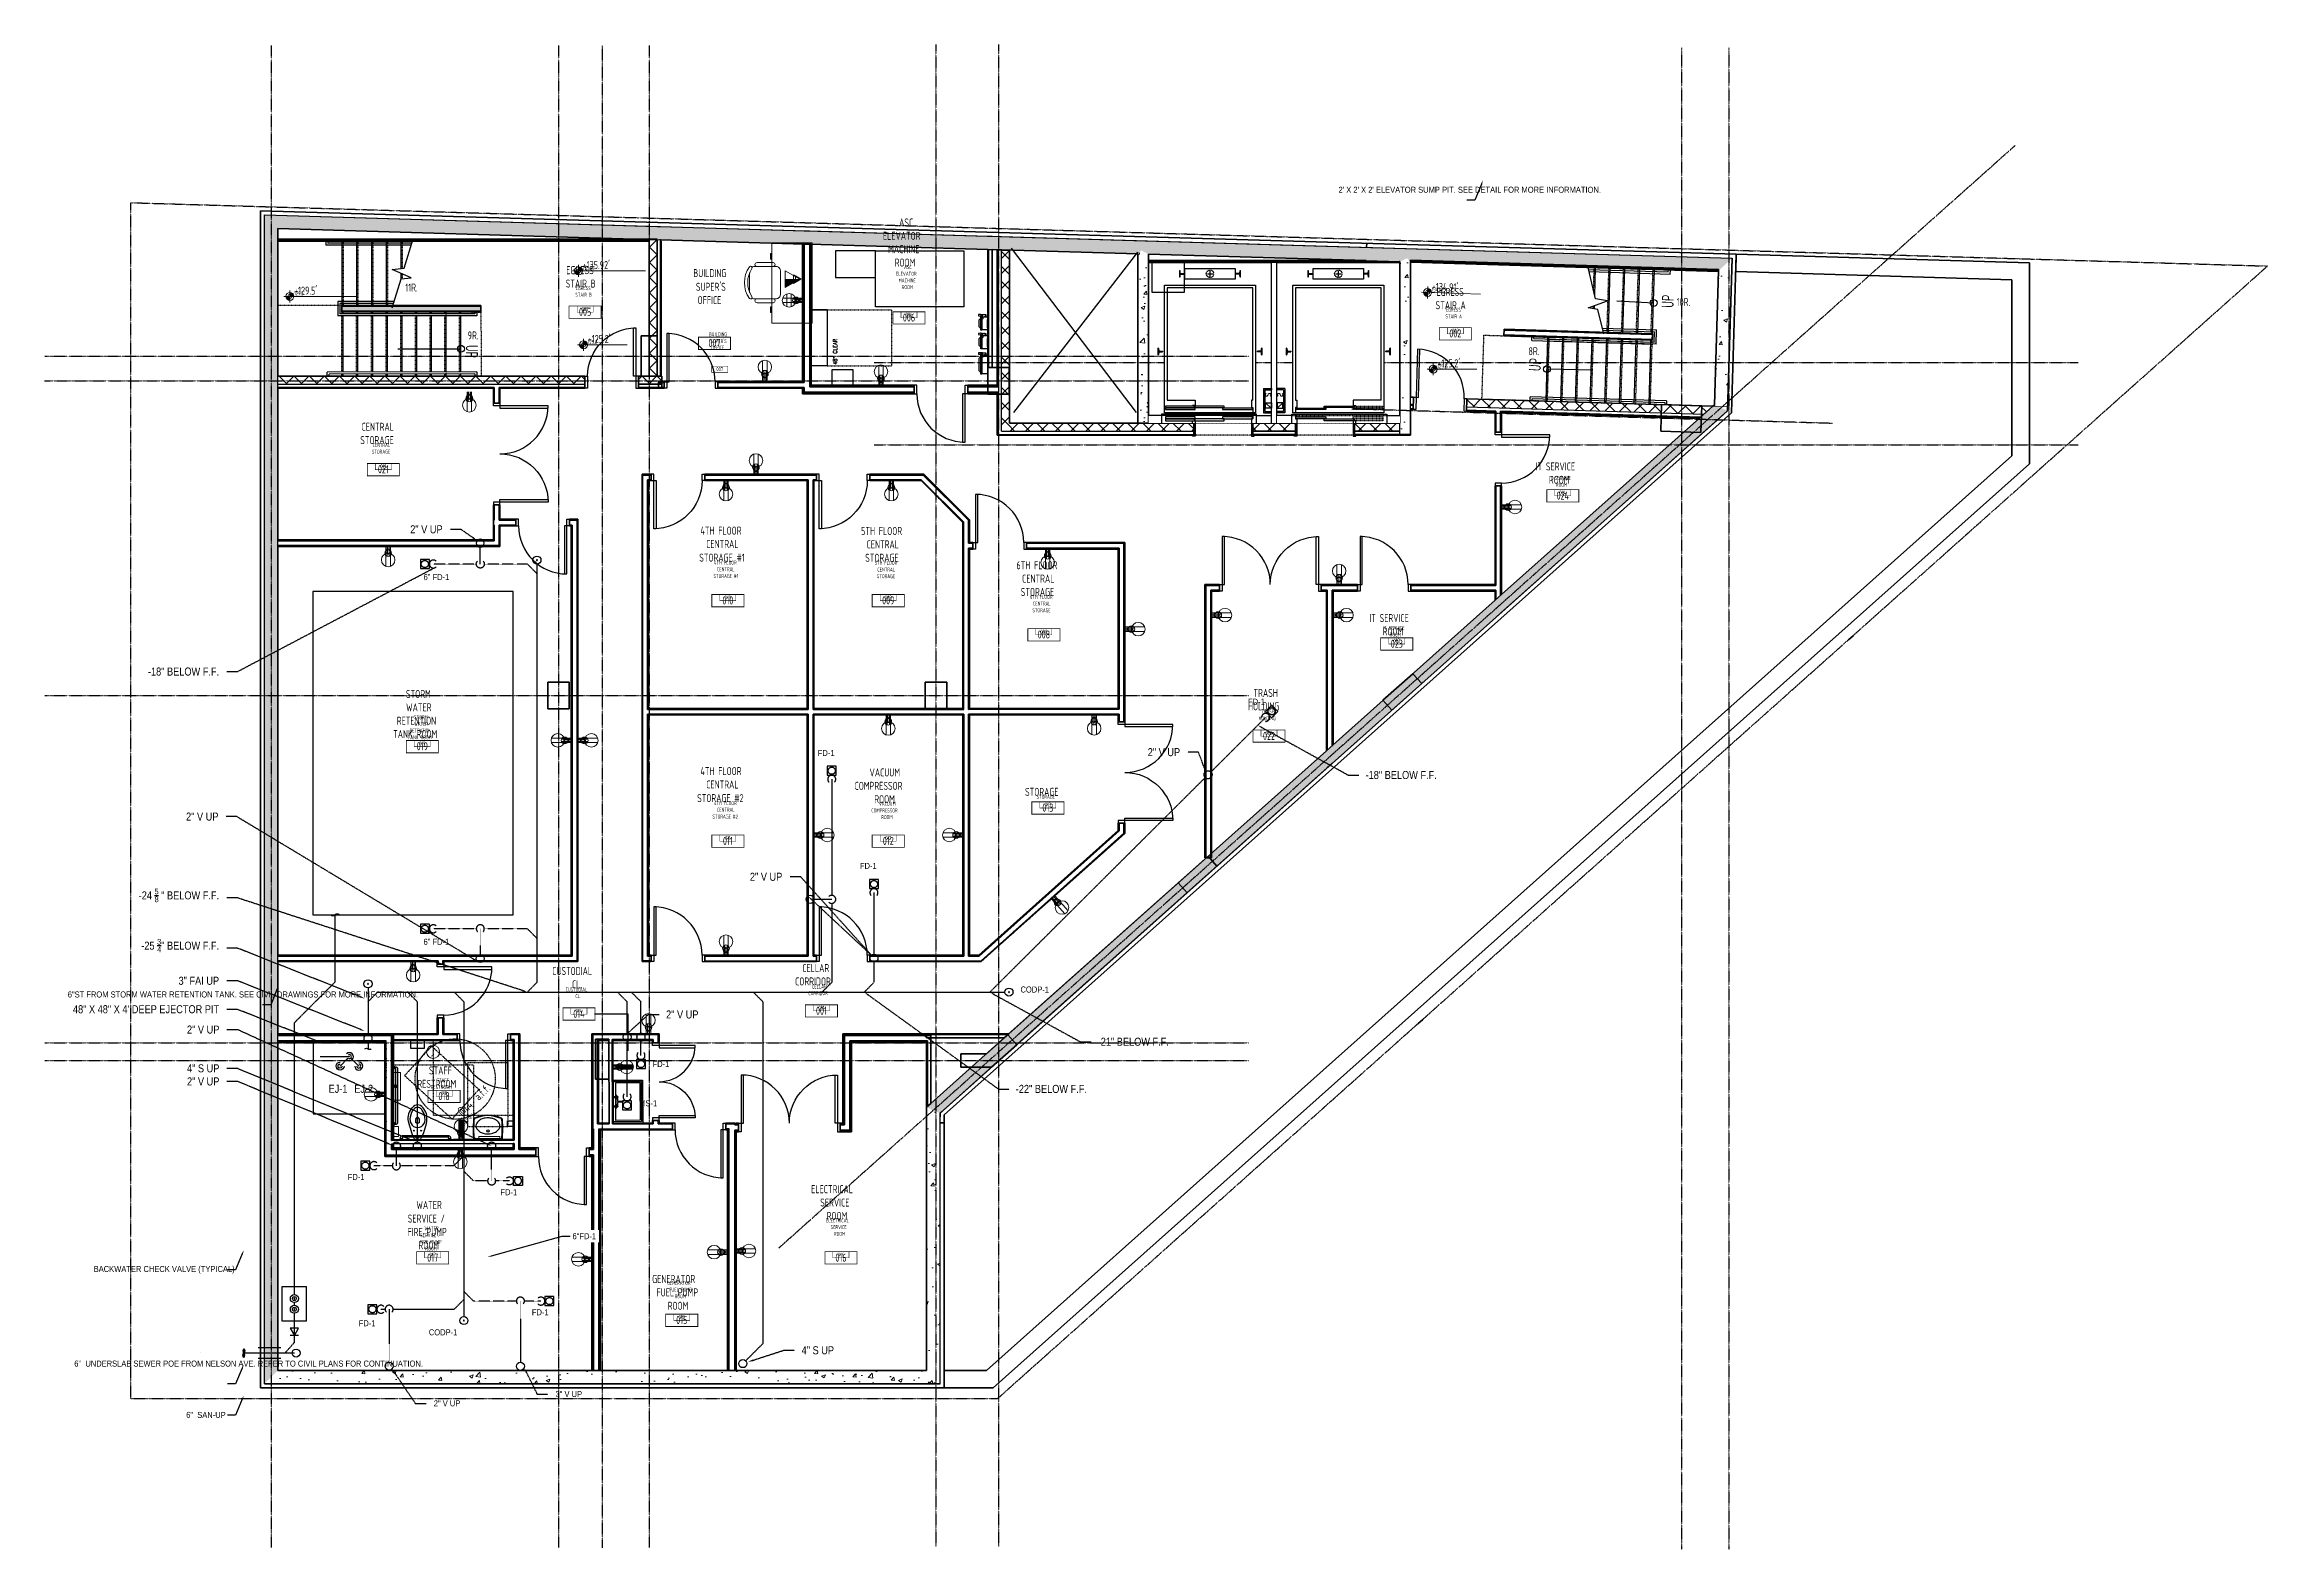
# Model space of a CAD drawing. Header units: inches. Extents: x 0 to 11244, y -13 to 5829.
# Drawn here: x 3365 to 5028, y 4703 to 5829 of the extents above; entities that cross this region are included whole.
import ezdxf
from ezdxf import colors
from ezdxf.entities.mleader import LeaderData, LeaderLine
from ezdxf.enums import TextEntityAlignment as Align
from ezdxf.math import Vec2, Vec3

# ---------------------------------------------------------------- set-up
doc = ezdxf.new("R2010")
doc.units = ezdxf.units.IN
doc.header["$LTSCALE"] = 0.375
doc.header["$MEASUREMENT"] = 0
doc.set_wipeout_variables(frame=1)
for name, pattern in [('DASHDOT', [1, 0.5, -0.25, 0, -0.25]), ('HIDDEN', [0.375, 0.25, -0.125]), ('HIDDEN2', [0.225, 0.125, -0.1]), ('P-VENT', [0.56, 0.4, -0.16]), ('PHANTOM2', [1.25, 0.625, -0.125, 0.125, -0.125, 0.125, -0.125]), ('UPIPING', [1.12, 1, -0.12]), ('UPIPINGX2', [1.75, 1.5, -0.25])]:
    doc.linetypes.add(name, pattern=pattern)
for name, color, linetype in [('0 @ 48', 7, 'Continuous'), ('A-ADA-Clearance', 8, 'HIDDEN2'), ('A-Col-Grid', 8, 'PHANTOM2'), ('A-Door', 8, 'Continuous'), ('A-Flor-Strs', 8, 'Continuous'), ('A-Property Line', 8, 'PHANTOM2'), ('G-ANNO-REFR-N', 8, 'Continuous'), ('P-Fixt-Accessory', 8, 'Continuous'), ('P-N', 3, 'Continuous'), ('P-N @ 1', 3, 'Continuous'), ('P-N @ 32', 3, 'Continuous'), ('P-N @ 48', 3, 'Continuous'), ('P-N @ 64', 3, 'Continuous'), ('P-N @ 96', 3, 'Continuous'), ('P-SANR-PIPE-N', 150, 'Continuous'), ('P-SANR-PIPE-N @ 1', 150, 'Continuous'), ('P-SANR-PIPE-N @ 32', 150, 'Continuous'), ('P-SANR-PIPE-N @ 64', 150, 'Continuous'), ('P-SANR-PIPU-N', 201, 'UPIPINGX2'), ('P-SANR-PIPU-N @ 64', 201, 'UPIPINGX2'), ('P-SANR-VENT-N', 201, 'P-VENT'), ('P-SANR-VENT-N @ 64', 201, 'P-VENT'), ('P-STRM-PIPE-N', 5, 'Continuous'), ('S-NEW_COLUMN', 8, 'Continuous'), ('vda_Obj', 8, 'Continuous'), ('vda_Wall', 8, 'Continuous'), ('vda_X', 8, 'HIDDEN')]:
    doc.layers.add(name, color=color, linetype=linetype)
for name, color, linetype, lineweight in [('0-5', 7, 'Continuous', 50), ('A-Anno-Dims', 8, 'Continuous', 25), ('A-Area-Spce-Iden', 8, 'Continuous', 25), ('A-Area-Spce-Iden @ 32', 8, 'Continuous', 25), ('A-Area-Spce-Iden @ 64', 8, 'Continuous', 25), ('A-Elev-Fine', 8, 'Continuous', 18), ('A-Wall', 3, 'Continuous', 50), ('A-Wall-Open', 8, 'Continuous', 25), ('E-Comm', 8, 'Continuous', 18), ('E-Comm @ 24', 8, 'Continuous', 18), ('E-Comm @ 32', 8, 'Continuous', 18), ('E-Comm @ 64', 8, 'Continuous', 18), ('E-Wall-Powr', 8, 'Continuous', 18), ('E-Wall-Powr @ 24', 8, 'Continuous', 18), ('E-Wall-Powr @ 32', 8, 'Continuous', 18), ('E-Wall-Powr @ 64', 8, 'Continuous', 18), ('I-Furn', 8, 'Continuous', 18), ('P-Flor-Fixt', 8, 'Continuous', 25), ('S-Cols', 8, 'Continuous', 35)]:
    doc.layers.add(name, color=color, linetype=linetype, lineweight=lineweight)
for name, color, linetype, lineweight, plot in [('G-Anno-Nplt', 8, 'Continuous', 18, False), ('G-Anno-Nplt @ 32', 8, 'Continuous', 18, False), ('G-Anno-Nplt @ 64', 8, 'Continuous', 18, False)]:
    doc.layers.add(name, color=color, linetype=linetype, lineweight=lineweight, plot=plot)
doc.styles.add("3-32'' Notes", font='ARIALN.TTF', dxfattribs={"height": 0.09375})
doc.styles.add('Arial_31', font='arial.ttf', dxfattribs={"height": 1.2})
doc.styles.add('S', font='ROMANS.shx', dxfattribs={"width": 0.8})
doc.styles.get("Standard").update_dxf_attribs({"font": 'arial.ttf'})
doc.styles.add('TPDE', font='architxt.shx', dxfattribs={"width": 0.75, "height": 0.09375})
doc.styles.add('TPDE Annotative', font='architxt.shx', dxfattribs={"width": 0.75, "height": 0.09375})
doc.styles.add('vda_S', font='romans.shx', dxfattribs={"width": 0.8})
doc.dimstyles.new('TPDE Annotative', dxfattribs={"dimtxt": 0.09375, "dimasz": 0.09375, "dimexe": 0.0625, "dimexo": 0.0625, "dimgap": 0.03125, "dimtad": 1, "dimdec": 4, "dimzin": 3, "dimdsep": 46, "dimlunit": 4, "dimtxsty": 'TPDE Annotative', "dimblk": 'ARCHTICK', "dimcen": 0.09375, "dimdle": 0.0625, "dimclrd": 1, "dimclre": 1, "dimclrt": 256, "dimazin": 2, "dimtfac": 0.75, "dimtdec": 4, "dimtix": 1, "dimtmove": 1, "dimatfit": 3, "dimfxl": 1, "dimfrac": 2, "dimtolj": 1, "dimtzin": 0, "dimarcsym": 0})
pattern_1 = [(360, (-3428.9355, -5710.221), (0.06, 6), [0.06, -6]), (10, (-3427.0155, -5710.101), (-0.9828006, 5.9192654), [0.06, -6]), (20, (-3428.0955, -5708.781), (-1.9957393, 5.658677), [0.06, -6]), (30, (-3426.7755, -5707.821), (-2.9480385, 5.2261524), [0.06, -6]), (40, (-3428.3355, -5707.461), (-3.810763, 4.634834), [0.06, -6]), (50, (-3427.8555, -5706.021), (-4.5576994, 3.9026883), [0.06, -6]), (60, (-3428.6955, -5704.941), (-5.1661524, 3.0519615), [0.06, -6]), (70, (-3426.7755, -5705.061), (-5.6176345, 2.1085024), [0.06, -6]), (80, (-3425.3355, -5704.821), (-5.8984276, 1.1009775), [0.06, -6]), (90, (-3424.6155, -5706.261), (-6, 0.06), [0.06, -6]), (100, (-3423.4155, -5706.381), (-5.9192654, -0.9828006), [0.06, -6]), (110, (-3423.4155, -5708.541), (-5.658677, -1.9957393), [0.06, -6]), (120, (-3424.4955, -5709.261), (-5.2261524, -2.9480385), [0.06, -6]), (130, (-3426.1755, -5708.901), (-4.634834, -3.810763), [0.06, -6]), (140, (-3425.0955, -5707.821), (-3.9026883, -4.5576994), [0.06, -6]), (150, (-3426.1755, -5706.741), (-3.0519615, -5.1661524), [0.06, -6]), (160, (-3423.6555, -5710.101), (-2.1085024, -5.6176345), [0.06, -6])]
pattern_2 = [(3e-13, (-3428.9355, -5710.221), (0.06, 6), [0.06, -6]), (10, (-3427.0155, -5710.101), (-0.9828006, 5.9192654), [0.06, -6]), (20, (-3428.0955, -5708.781), (-1.9957393, 5.658677), [0.06, -6]), (30, (-3426.7755, -5707.821), (-2.9480385, 5.2261524), [0.06, -6]), (40, (-3428.3355, -5707.461), (-3.810763, 4.634834), [0.06, -6]), (50, (-3427.8555, -5706.021), (-4.5576994, 3.9026883), [0.06, -6]), (60, (-3428.6955, -5704.941), (-5.1661524, 3.0519615), [0.06, -6]), (70, (-3426.7755, -5705.061), (-5.6176345, 2.1085024), [0.06, -6]), (80, (-3425.3355, -5704.821), (-5.8984276, 1.1009775), [0.06, -6]), (90, (-3424.6155, -5706.261), (-6, 0.06), [0.06, -6]), (100, (-3423.4155, -5706.381), (-5.9192654, -0.9828006), [0.06, -6]), (110, (-3423.4155, -5708.541), (-5.658677, -1.9957393), [0.06, -6]), (120, (-3424.4955, -5709.261), (-5.2261524, -2.9480385), [0.06, -6]), (130, (-3426.1755, -5708.901), (-4.634834, -3.810763), [0.06, -6]), (140, (-3425.0955, -5707.821), (-3.9026883, -4.5576994), [0.06, -6]), (150, (-3426.1755, -5706.741), (-3.0519615, -5.1661524), [0.06, -6]), (160, (-3423.6555, -5710.101), (-2.1085024, -5.6176345), [0.06, -6])]
pattern_3 = [(360, (-3428.9355, -5710.221), (0.06, 6), [0.06, -6]), (10, (-3427.0155, -5710.101), (-0.9828006, 5.9192654), [0.06, -6]), (20, (-3428.0955, -5708.781), (-1.9957393, 5.658677), [0.06, -6]), (30, (-3426.7755, -5707.821), (-2.9480385, 5.2261524), [0.06, -6]), (40, (-3428.3355, -5707.461), (-3.810763, 4.634834), [0.06, -6]), (50, (-3427.8555, -5706.021), (-4.5576994, 3.9026883), [0.06, -6]), (60, (-3428.6955, -5704.941), (-5.1661524, 3.0519615), [0.06, -6]), (70, (-3426.7755, -5705.061), (-5.6176345, 2.1085024), [0.06, -6]), (80, (-3425.3355, -5704.821), (-5.8984276, 1.1009775), [0.06, -6]), (90, (-3424.6155, -5706.261), (-6, 0.06), [0.06, -6]), (100, (-3423.4155, -5706.381), (-5.9192654, -0.9828006), [0.06, -6]), (110, (-3423.4155, -5708.541), (-5.658677, -1.9957393), [0.06, -6]), (120, (-3424.4955, -5709.261), (-5.2261524, -2.9480385), [0.06, -6]), (130, (-3426.1755, -5708.901), (-4.634834, -3.810763), [0.06, -6]), (140, (-3425.0955, -5707.821), (-3.9026883, -4.5576994), [0.06, -6]), (150, (-3426.1755, -5706.741), (-3.0519615, -5.1661524), [0.06, -6]), (160, (-3423.6555, -5710.101), (-2.1085024, -5.6176345), [0.06, -6])]
pattern_4 = [(0, (-3428.9355, -5710.221), (0.06, 6), [0.06, -6]), (10, (-3427.0155, -5710.101), (-0.9828006, 5.9192654), [0.06, -6]), (20, (-3428.0955, -5708.781), (-1.9957393, 5.658677), [0.06, -6]), (30, (-3426.7755, -5707.821), (-2.9480385, 5.2261524), [0.06, -6]), (40, (-3428.3355, -5707.461), (-3.810763, 4.634834), [0.06, -6]), (50, (-3427.8555, -5706.021), (-4.5576994, 3.9026883), [0.06, -6]), (60, (-3428.6955, -5704.941), (-5.1661524, 3.0519615), [0.06, -6]), (70, (-3426.7755, -5705.061), (-5.6176345, 2.1085024), [0.06, -6]), (80, (-3425.3355, -5704.821), (-5.8984276, 1.1009775), [0.06, -6]), (90, (-3424.6155, -5706.261), (-6, 0.06), [0.06, -6]), (100, (-3423.4155, -5706.381), (-5.9192654, -0.9828006), [0.06, -6]), (110, (-3423.4155, -5708.541), (-5.658677, -1.9957393), [0.06, -6]), (120, (-3424.4955, -5709.261), (-5.2261524, -2.9480385), [0.06, -6]), (130, (-3426.1755, -5708.901), (-4.634834, -3.810763), [0.06, -6]), (140, (-3425.0955, -5707.821), (-3.9026883, -4.5576994), [0.06, -6]), (150, (-3426.1755, -5706.741), (-3.0519615, -5.1661524), [0.06, -6]), (160, (-3423.6555, -5710.101), (-2.1085024, -5.6176345), [0.06, -6])]
pattern_5 = [(4e-13, (-3428.9355, -5710.221), (0.06, 6), [0.06, -6]), (10, (-3427.0155, -5710.101), (-0.9828006, 5.9192654), [0.06, -6]), (20, (-3428.0955, -5708.781), (-1.9957393, 5.658677), [0.06, -6]), (30, (-3426.7755, -5707.821), (-2.9480385, 5.2261524), [0.06, -6]), (40, (-3428.3355, -5707.461), (-3.810763, 4.634834), [0.06, -6]), (50, (-3427.8555, -5706.021), (-4.5576994, 3.9026883), [0.06, -6]), (60, (-3428.6955, -5704.941), (-5.1661524, 3.0519615), [0.06, -6]), (70, (-3426.7755, -5705.061), (-5.6176345, 2.1085024), [0.06, -6]), (80, (-3425.3355, -5704.821), (-5.8984276, 1.1009775), [0.06, -6]), (90, (-3424.6155, -5706.261), (-6, 0.06), [0.06, -6]), (100, (-3423.4155, -5706.381), (-5.9192654, -0.9828006), [0.06, -6]), (110, (-3423.4155, -5708.541), (-5.658677, -1.9957393), [0.06, -6]), (120, (-3424.4955, -5709.261), (-5.2261524, -2.9480385), [0.06, -6]), (130, (-3426.1755, -5708.901), (-4.634834, -3.810763), [0.06, -6]), (140, (-3425.0955, -5707.821), (-3.9026883, -4.5576994), [0.06, -6]), (150, (-3426.1755, -5706.741), (-3.0519615, -5.1661524), [0.06, -6]), (160, (-3423.6555, -5710.101), (-2.1085024, -5.6176345), [0.06, -6])]
pattern_6 = [(1e-13, (-3428.9355, -5710.221), (0.06, 6), [0.06, -6]), (10, (-3427.0155, -5710.101), (-0.9828006, 5.9192654), [0.06, -6]), (20, (-3428.0955, -5708.781), (-1.9957393, 5.658677), [0.06, -6]), (30, (-3426.7755, -5707.821), (-2.9480385, 5.2261524), [0.06, -6]), (40, (-3428.3355, -5707.461), (-3.810763, 4.634834), [0.06, -6]), (50, (-3427.8555, -5706.021), (-4.5576994, 3.9026883), [0.06, -6]), (60, (-3428.6955, -5704.941), (-5.1661524, 3.0519615), [0.06, -6]), (70, (-3426.7755, -5705.061), (-5.6176345, 2.1085024), [0.06, -6]), (80, (-3425.3355, -5704.821), (-5.8984276, 1.1009775), [0.06, -6]), (90, (-3424.6155, -5706.261), (-6, 0.06), [0.06, -6]), (100, (-3423.4155, -5706.381), (-5.9192654, -0.9828006), [0.06, -6]), (110, (-3423.4155, -5708.541), (-5.658677, -1.9957393), [0.06, -6]), (120, (-3424.4955, -5709.261), (-5.2261524, -2.9480385), [0.06, -6]), (130, (-3426.1755, -5708.901), (-4.634834, -3.810763), [0.06, -6]), (140, (-3425.0955, -5707.821), (-3.9026883, -4.5576994), [0.06, -6]), (150, (-3426.1755, -5706.741), (-3.0519615, -5.1661524), [0.06, -6]), (160, (-3423.6555, -5710.101), (-2.1085024, -5.6176345), [0.06, -6])]
pattern_7 = [(360, (-3428.9355, -5710.221), (0.06, 6), [0.06, -6]), (10, (-3427.0155, -5710.101), (-0.9828006, 5.9192654), [0.06, -6]), (20, (-3428.0955, -5708.781), (-1.9957393, 5.658677), [0.06, -6]), (30, (-3426.7755, -5707.821), (-2.9480385, 5.2261524), [0.06, -6]), (40, (-3428.3355, -5707.461), (-3.810763, 4.634834), [0.06, -6]), (50, (-3427.8555, -5706.021), (-4.5576994, 3.9026883), [0.06, -6]), (60, (-3428.6955, -5704.941), (-5.1661524, 3.0519615), [0.06, -6]), (70, (-3426.7755, -5705.061), (-5.6176345, 2.1085024), [0.06, -6]), (80, (-3425.3355, -5704.821), (-5.8984276, 1.1009775), [0.06, -6]), (90, (-3424.6155, -5706.261), (-6, 0.06), [0.06, -6]), (100, (-3423.4155, -5706.381), (-5.9192654, -0.9828006), [0.06, -6]), (110, (-3423.4155, -5708.541), (-5.658677, -1.9957393), [0.06, -6]), (120, (-3424.4955, -5709.261), (-5.2261524, -2.9480385), [0.06, -6]), (130, (-3426.1755, -5708.901), (-4.634834, -3.810763), [0.06, -6]), (140, (-3425.0955, -5707.821), (-3.9026883, -4.5576994), [0.06, -6]), (150, (-3426.1755, -5706.741), (-3.0519615, -5.1661524), [0.06, -6]), (160, (-3423.6555, -5710.101), (-2.1085024, -5.6176345), [0.06, -6])]
pattern_8 = [(360, (-3428.9355, -5710.221), (0.06, 6), [0.06, -6]), (10, (-3427.0155, -5710.101), (-0.9828006, 5.9192654), [0.06, -6]), (20, (-3428.0955, -5708.781), (-1.9957393, 5.658677), [0.06, -6]), (30, (-3426.7755, -5707.821), (-2.9480385, 5.2261524), [0.06, -6]), (40, (-3428.3355, -5707.461), (-3.810763, 4.634834), [0.06, -6]), (50, (-3427.8555, -5706.021), (-4.5576994, 3.9026883), [0.06, -6]), (60, (-3428.6955, -5704.941), (-5.1661524, 3.0519615), [0.06, -6]), (70, (-3426.7755, -5705.061), (-5.6176345, 2.1085024), [0.06, -6]), (80, (-3425.3355, -5704.821), (-5.8984276, 1.1009775), [0.06, -6]), (90, (-3424.6155, -5706.261), (-6, 0.06), [0.06, -6]), (100, (-3423.4155, -5706.381), (-5.9192654, -0.9828006), [0.06, -6]), (110, (-3423.4155, -5708.541), (-5.658677, -1.9957393), [0.06, -6]), (120, (-3424.4955, -5709.261), (-5.2261524, -2.9480385), [0.06, -6]), (130, (-3426.1755, -5708.901), (-4.634834, -3.810763), [0.06, -6]), (140, (-3425.0955, -5707.821), (-3.9026883, -4.5576994), [0.06, -6]), (150, (-3426.1755, -5706.741), (-3.0519615, -5.1661524), [0.06, -6]), (160, (-3423.6555, -5710.101), (-2.1085024, -5.6176345), [0.06, -6])]
pattern_9 = [(360, (-3428.9355, -5710.221), (0.06, 6), [0.06, -6]), (10, (-3427.0155, -5710.101), (-0.9828006, 5.9192654), [0.06, -6]), (20, (-3428.0955, -5708.781), (-1.9957393, 5.658677), [0.06, -6]), (30, (-3426.7755, -5707.821), (-2.9480385, 5.2261524), [0.06, -6]), (40, (-3428.3355, -5707.461), (-3.810763, 4.634834), [0.06, -6]), (50, (-3427.8555, -5706.021), (-4.5576994, 3.9026883), [0.06, -6]), (60, (-3428.6955, -5704.941), (-5.1661524, 3.0519615), [0.06, -6]), (70, (-3426.7755, -5705.061), (-5.6176345, 2.1085024), [0.06, -6]), (80, (-3425.3355, -5704.821), (-5.8984276, 1.1009775), [0.06, -6]), (90, (-3424.6155, -5706.261), (-6, 0.06), [0.06, -6]), (100, (-3423.4155, -5706.381), (-5.9192654, -0.9828006), [0.06, -6]), (110, (-3423.4155, -5708.541), (-5.658677, -1.9957393), [0.06, -6]), (120, (-3424.4955, -5709.261), (-5.2261524, -2.9480385), [0.06, -6]), (130, (-3426.1755, -5708.901), (-4.634834, -3.810763), [0.06, -6]), (140, (-3425.0955, -5707.821), (-3.9026883, -4.5576994), [0.06, -6]), (150, (-3426.1755, -5706.741), (-3.0519615, -5.1661524), [0.06, -6]), (160, (-3423.6555, -5710.101), (-2.1085024, -5.6176345), [0.06, -6])]
pattern_10 = [(1e-14, (-3428.9355, -5710.221), (0.06, 6), [0.06, -6]), (10, (-3427.0155, -5710.101), (-0.9828006, 5.9192654), [0.06, -6]), (20, (-3428.0955, -5708.781), (-1.9957393, 5.658677), [0.06, -6]), (30, (-3426.7755, -5707.821), (-2.9480385, 5.2261524), [0.06, -6]), (40, (-3428.3355, -5707.461), (-3.810763, 4.634834), [0.06, -6]), (50, (-3427.8555, -5706.021), (-4.5576994, 3.9026883), [0.06, -6]), (60, (-3428.6955, -5704.941), (-5.1661524, 3.0519615), [0.06, -6]), (70, (-3426.7755, -5705.061), (-5.6176345, 2.1085024), [0.06, -6]), (80, (-3425.3355, -5704.821), (-5.8984276, 1.1009775), [0.06, -6]), (90, (-3424.6155, -5706.261), (-6, 0.06), [0.06, -6]), (100, (-3423.4155, -5706.381), (-5.9192654, -0.9828006), [0.06, -6]), (110, (-3423.4155, -5708.541), (-5.658677, -1.9957393), [0.06, -6]), (120, (-3424.4955, -5709.261), (-5.2261524, -2.9480385), [0.06, -6]), (130, (-3426.1755, -5708.901), (-4.634834, -3.810763), [0.06, -6]), (140, (-3425.0955, -5707.821), (-3.9026883, -4.5576994), [0.06, -6]), (150, (-3426.1755, -5706.741), (-3.0519615, -5.1661524), [0.06, -6]), (160, (-3423.6555, -5710.101), (-2.1085024, -5.6176345), [0.06, -6])]
pattern_11 = [(360, (-3428.9355, -5710.221), (0.06, 6), [0.06, -6]), (10, (-3427.0155, -5710.101), (-0.9828006, 5.9192654), [0.06, -6]), (20, (-3428.0955, -5708.781), (-1.9957393, 5.658677), [0.06, -6]), (30, (-3426.7755, -5707.821), (-2.9480385, 5.2261524), [0.06, -6]), (40, (-3428.3355, -5707.461), (-3.810763, 4.634834), [0.06, -6]), (50, (-3427.8555, -5706.021), (-4.5576994, 3.9026883), [0.06, -6]), (60, (-3428.6955, -5704.941), (-5.1661524, 3.0519615), [0.06, -6]), (70, (-3426.7755, -5705.061), (-5.6176345, 2.1085024), [0.06, -6]), (80, (-3425.3355, -5704.821), (-5.8984276, 1.1009775), [0.06, -6]), (90, (-3424.6155, -5706.261), (-6, 0.06), [0.06, -6]), (100, (-3423.4155, -5706.381), (-5.9192654, -0.9828006), [0.06, -6]), (110, (-3423.4155, -5708.541), (-5.658677, -1.9957393), [0.06, -6]), (120, (-3424.4955, -5709.261), (-5.2261524, -2.9480385), [0.06, -6]), (130, (-3426.1755, -5708.901), (-4.634834, -3.810763), [0.06, -6]), (140, (-3425.0955, -5707.821), (-3.9026883, -4.5576994), [0.06, -6]), (150, (-3426.1755, -5706.741), (-3.0519615, -5.1661524), [0.06, -6]), (160, (-3423.6555, -5710.101), (-2.1085024, -5.6176345), [0.06, -6])]
pattern_12 = [(360, (-3428.9355, -5710.221), (0.06, 6), [0.06, -6]), (10, (-3427.0155, -5710.101), (-0.9828006, 5.9192654), [0.06, -6]), (20, (-3428.0955, -5708.781), (-1.9957393, 5.658677), [0.06, -6]), (30, (-3426.7755, -5707.821), (-2.9480385, 5.2261524), [0.06, -6]), (40, (-3428.3355, -5707.461), (-3.810763, 4.634834), [0.06, -6]), (50, (-3427.8555, -5706.021), (-4.5576994, 3.9026883), [0.06, -6]), (60, (-3428.6955, -5704.941), (-5.1661524, 3.0519615), [0.06, -6]), (70, (-3426.7755, -5705.061), (-5.6176345, 2.1085024), [0.06, -6]), (80, (-3425.3355, -5704.821), (-5.8984276, 1.1009775), [0.06, -6]), (90, (-3424.6155, -5706.261), (-6, 0.06), [0.06, -6]), (100, (-3423.4155, -5706.381), (-5.9192654, -0.9828006), [0.06, -6]), (110, (-3423.4155, -5708.541), (-5.658677, -1.9957393), [0.06, -6]), (120, (-3424.4955, -5709.261), (-5.2261524, -2.9480385), [0.06, -6]), (130, (-3426.1755, -5708.901), (-4.634834, -3.810763), [0.06, -6]), (140, (-3425.0955, -5707.821), (-3.9026883, -4.5576994), [0.06, -6]), (150, (-3426.1755, -5706.741), (-3.0519615, -5.1661524), [0.06, -6]), (160, (-3423.6555, -5710.101), (-2.1085024, -5.6176345), [0.06, -6])]
pattern_13 = [(1e-13, (-3428.9355, -5710.221), (0.06, 6), [0.06, -6]), (10, (-3427.0155, -5710.101), (-0.9828006, 5.9192654), [0.06, -6]), (20, (-3428.0955, -5708.781), (-1.9957393, 5.658677), [0.06, -6]), (30, (-3426.7755, -5707.821), (-2.9480385, 5.2261524), [0.06, -6]), (40, (-3428.3355, -5707.461), (-3.810763, 4.634834), [0.06, -6]), (50, (-3427.8555, -5706.021), (-4.5576994, 3.9026883), [0.06, -6]), (60, (-3428.6955, -5704.941), (-5.1661524, 3.0519615), [0.06, -6]), (70, (-3426.7755, -5705.061), (-5.6176345, 2.1085024), [0.06, -6]), (80, (-3425.3355, -5704.821), (-5.8984276, 1.1009775), [0.06, -6]), (90, (-3424.6155, -5706.261), (-6, 0.06), [0.06, -6]), (100, (-3423.4155, -5706.381), (-5.9192654, -0.9828006), [0.06, -6]), (110, (-3423.4155, -5708.541), (-5.658677, -1.9957393), [0.06, -6]), (120, (-3424.4955, -5709.261), (-5.2261524, -2.9480385), [0.06, -6]), (130, (-3426.1755, -5708.901), (-4.634834, -3.810763), [0.06, -6]), (140, (-3425.0955, -5707.821), (-3.9026883, -4.5576994), [0.06, -6]), (150, (-3426.1755, -5706.741), (-3.0519615, -5.1661524), [0.06, -6]), (160, (-3423.6555, -5710.101), (-2.1085024, -5.6176345), [0.06, -6])]
pattern_14 = [(4e-13, (-3428.9355, -5710.221), (0.06, 6), [0.06, -6]), (10, (-3427.0155, -5710.101), (-0.9828006, 5.9192654), [0.06, -6]), (20, (-3428.0955, -5708.781), (-1.9957393, 5.658677), [0.06, -6]), (30, (-3426.7755, -5707.821), (-2.9480385, 5.2261524), [0.06, -6]), (40, (-3428.3355, -5707.461), (-3.810763, 4.634834), [0.06, -6]), (50, (-3427.8555, -5706.021), (-4.5576994, 3.9026883), [0.06, -6]), (60, (-3428.6955, -5704.941), (-5.1661524, 3.0519615), [0.06, -6]), (70, (-3426.7755, -5705.061), (-5.6176345, 2.1085024), [0.06, -6]), (80, (-3425.3355, -5704.821), (-5.8984276, 1.1009775), [0.06, -6]), (90, (-3424.6155, -5706.261), (-6, 0.06), [0.06, -6]), (100, (-3423.4155, -5706.381), (-5.9192654, -0.9828006), [0.06, -6]), (110, (-3423.4155, -5708.541), (-5.658677, -1.9957393), [0.06, -6]), (120, (-3424.4955, -5709.261), (-5.2261524, -2.9480385), [0.06, -6]), (130, (-3426.1755, -5708.901), (-4.634834, -3.810763), [0.06, -6]), (140, (-3425.0955, -5707.821), (-3.9026883, -4.5576994), [0.06, -6]), (150, (-3426.1755, -5706.741), (-3.0519615, -5.1661524), [0.06, -6]), (160, (-3423.6555, -5710.101), (-2.1085024, -5.6176345), [0.06, -6])]
pattern_15 = [(360, (-3428.9355, -5710.221), (0.06, 6), [0.06, -6]), (10, (-3427.0155, -5710.101), (-0.9828006, 5.9192654), [0.06, -6]), (20, (-3428.0955, -5708.781), (-1.9957393, 5.658677), [0.06, -6]), (30, (-3426.7755, -5707.821), (-2.9480385, 5.2261524), [0.06, -6]), (40, (-3428.3355, -5707.461), (-3.810763, 4.634834), [0.06, -6]), (50, (-3427.8555, -5706.021), (-4.5576994, 3.9026883), [0.06, -6]), (60, (-3428.6955, -5704.941), (-5.1661524, 3.0519615), [0.06, -6]), (70, (-3426.7755, -5705.061), (-5.6176345, 2.1085024), [0.06, -6]), (80, (-3425.3355, -5704.821), (-5.8984276, 1.1009775), [0.06, -6]), (90, (-3424.6155, -5706.261), (-6, 0.06), [0.06, -6]), (100, (-3423.4155, -5706.381), (-5.9192654, -0.9828006), [0.06, -6]), (110, (-3423.4155, -5708.541), (-5.658677, -1.9957393), [0.06, -6]), (120, (-3424.4955, -5709.261), (-5.2261524, -2.9480385), [0.06, -6]), (130, (-3426.1755, -5708.901), (-4.634834, -3.810763), [0.06, -6]), (140, (-3425.0955, -5707.821), (-3.9026883, -4.5576994), [0.06, -6]), (150, (-3426.1755, -5706.741), (-3.0519615, -5.1661524), [0.06, -6]), (160, (-3423.6555, -5710.101), (-2.1085024, -5.6176345), [0.06, -6])]
pattern_16 = [(360, (-3428.9355, -5710.221), (0.06, 6), [0.06, -6]), (10, (-3427.0155, -5710.101), (-0.9828006, 5.9192654), [0.06, -6]), (20, (-3428.0955, -5708.781), (-1.9957393, 5.658677), [0.06, -6]), (30, (-3426.7755, -5707.821), (-2.9480385, 5.2261524), [0.06, -6]), (40, (-3428.3355, -5707.461), (-3.810763, 4.634834), [0.06, -6]), (50, (-3427.8555, -5706.021), (-4.5576994, 3.9026883), [0.06, -6]), (60, (-3428.6955, -5704.941), (-5.1661524, 3.0519615), [0.06, -6]), (70, (-3426.7755, -5705.061), (-5.6176345, 2.1085024), [0.06, -6]), (80, (-3425.3355, -5704.821), (-5.8984276, 1.1009775), [0.06, -6]), (90, (-3424.6155, -5706.261), (-6, 0.06), [0.06, -6]), (100, (-3423.4155, -5706.381), (-5.9192654, -0.9828006), [0.06, -6]), (110, (-3423.4155, -5708.541), (-5.658677, -1.9957393), [0.06, -6]), (120, (-3424.4955, -5709.261), (-5.2261524, -2.9480385), [0.06, -6]), (130, (-3426.1755, -5708.901), (-4.634834, -3.810763), [0.06, -6]), (140, (-3425.0955, -5707.821), (-3.9026883, -4.5576994), [0.06, -6]), (150, (-3426.1755, -5706.741), (-3.0519615, -5.1661524), [0.06, -6]), (160, (-3423.6555, -5710.101), (-2.1085024, -5.6176345), [0.06, -6])]
pattern_17 = [(360, (-3428.9355, -5710.221), (0.06, 6), [0.06, -6]), (10, (-3427.0155, -5710.101), (-0.9828006, 5.9192654), [0.06, -6]), (20, (-3428.0955, -5708.781), (-1.9957393, 5.658677), [0.06, -6]), (30, (-3426.7755, -5707.821), (-2.9480385, 5.2261524), [0.06, -6]), (40, (-3428.3355, -5707.461), (-3.810763, 4.634834), [0.06, -6]), (50, (-3427.8555, -5706.021), (-4.5576994, 3.9026883), [0.06, -6]), (60, (-3428.6955, -5704.941), (-5.1661524, 3.0519615), [0.06, -6]), (70, (-3426.7755, -5705.061), (-5.6176345, 2.1085024), [0.06, -6]), (80, (-3425.3355, -5704.821), (-5.8984276, 1.1009775), [0.06, -6]), (90, (-3424.6155, -5706.261), (-6, 0.06), [0.06, -6]), (100, (-3423.4155, -5706.381), (-5.9192654, -0.9828006), [0.06, -6]), (110, (-3423.4155, -5708.541), (-5.658677, -1.9957393), [0.06, -6]), (120, (-3424.4955, -5709.261), (-5.2261524, -2.9480385), [0.06, -6]), (130, (-3426.1755, -5708.901), (-4.634834, -3.810763), [0.06, -6]), (140, (-3425.0955, -5707.821), (-3.9026883, -4.5576994), [0.06, -6]), (150, (-3426.1755, -5706.741), (-3.0519615, -5.1661524), [0.06, -6]), (160, (-3423.6555, -5710.101), (-2.1085024, -5.6176345), [0.06, -6])]
pattern_18 = [(7e-13, (-3428.9355, -5710.221), (0.06, 6), [0.06, -6]), (10, (-3427.0155, -5710.101), (-0.9828006, 5.9192654), [0.06, -6]), (20, (-3428.0955, -5708.781), (-1.9957393, 5.658677), [0.06, -6]), (30, (-3426.7755, -5707.821), (-2.9480385, 5.2261524), [0.06, -6]), (40, (-3428.3355, -5707.461), (-3.810763, 4.634834), [0.06, -6]), (50, (-3427.8555, -5706.021), (-4.5576994, 3.9026883), [0.06, -6]), (60, (-3428.6955, -5704.941), (-5.1661524, 3.0519615), [0.06, -6]), (70, (-3426.7755, -5705.061), (-5.6176345, 2.1085024), [0.06, -6]), (80, (-3425.3355, -5704.821), (-5.8984276, 1.1009775), [0.06, -6]), (90, (-3424.6155, -5706.261), (-6, 0.06), [0.06, -6]), (100, (-3423.4155, -5706.381), (-5.9192654, -0.9828006), [0.06, -6]), (110, (-3423.4155, -5708.541), (-5.658677, -1.9957393), [0.06, -6]), (120, (-3424.4955, -5709.261), (-5.2261524, -2.9480385), [0.06, -6]), (130, (-3426.1755, -5708.901), (-4.634834, -3.810763), [0.06, -6]), (140, (-3425.0955, -5707.821), (-3.9026883, -4.5576994), [0.06, -6]), (150, (-3426.1755, -5706.741), (-3.0519615, -5.1661524), [0.06, -6]), (160, (-3423.6555, -5710.101), (-2.1085024, -5.6176345), [0.06, -6])]
pattern_19 = [(360, (-3428.9355, -5710.221), (0.06, 6), [0.06, -6]), (10, (-3427.0155, -5710.101), (-0.9828006, 5.9192654), [0.06, -6]), (20, (-3428.0955, -5708.781), (-1.9957393, 5.658677), [0.06, -6]), (30, (-3426.7755, -5707.821), (-2.9480385, 5.2261524), [0.06, -6]), (40, (-3428.3355, -5707.461), (-3.810763, 4.634834), [0.06, -6]), (50, (-3427.8555, -5706.021), (-4.5576994, 3.9026883), [0.06, -6]), (60, (-3428.6955, -5704.941), (-5.1661524, 3.0519615), [0.06, -6]), (70, (-3426.7755, -5705.061), (-5.6176345, 2.1085024), [0.06, -6]), (80, (-3425.3355, -5704.821), (-5.8984276, 1.1009775), [0.06, -6]), (90, (-3424.6155, -5706.261), (-6, 0.06), [0.06, -6]), (100, (-3423.4155, -5706.381), (-5.9192654, -0.9828006), [0.06, -6]), (110, (-3423.4155, -5708.541), (-5.658677, -1.9957393), [0.06, -6]), (120, (-3424.4955, -5709.261), (-5.2261524, -2.9480385), [0.06, -6]), (130, (-3426.1755, -5708.901), (-4.634834, -3.810763), [0.06, -6]), (140, (-3425.0955, -5707.821), (-3.9026883, -4.5576994), [0.06, -6]), (150, (-3426.1755, -5706.741), (-3.0519615, -5.1661524), [0.06, -6]), (160, (-3423.6555, -5710.101), (-2.1085024, -5.6176345), [0.06, -6])]
pattern_20 = [(360, (-3428.9355, -5710.221), (0.06, 6), [0.06, -6]), (10, (-3427.0155, -5710.101), (-0.9828006, 5.9192654), [0.06, -6]), (20, (-3428.0955, -5708.781), (-1.9957393, 5.658677), [0.06, -6]), (30, (-3426.7755, -5707.821), (-2.9480385, 5.2261524), [0.06, -6]), (40, (-3428.3355, -5707.461), (-3.810763, 4.634834), [0.06, -6]), (50, (-3427.8555, -5706.021), (-4.5576994, 3.9026883), [0.06, -6]), (60, (-3428.6955, -5704.941), (-5.1661524, 3.0519615), [0.06, -6]), (70, (-3426.7755, -5705.061), (-5.6176345, 2.1085024), [0.06, -6]), (80, (-3425.3355, -5704.821), (-5.8984276, 1.1009775), [0.06, -6]), (90, (-3424.6155, -5706.261), (-6, 0.06), [0.06, -6]), (100, (-3423.4155, -5706.381), (-5.9192654, -0.9828006), [0.06, -6]), (110, (-3423.4155, -5708.541), (-5.658677, -1.9957393), [0.06, -6]), (120, (-3424.4955, -5709.261), (-5.2261524, -2.9480385), [0.06, -6]), (130, (-3426.1755, -5708.901), (-4.634834, -3.810763), [0.06, -6]), (140, (-3425.0955, -5707.821), (-3.9026883, -4.5576994), [0.06, -6]), (150, (-3426.1755, -5706.741), (-3.0519615, -5.1661524), [0.06, -6]), (160, (-3423.6555, -5710.101), (-2.1085024, -5.6176345), [0.06, -6])]
pattern_21 = [(0, (-3428.9355, -5710.221), (0.06, 6), [0.06, -6]), (10, (-3427.0155, -5710.101), (-0.9828006, 5.9192654), [0.06, -6]), (20, (-3428.0955, -5708.781), (-1.9957393, 5.658677), [0.06, -6]), (30, (-3426.7755, -5707.821), (-2.9480385, 5.2261524), [0.06, -6]), (40, (-3428.3355, -5707.461), (-3.810763, 4.634834), [0.06, -6]), (50, (-3427.8555, -5706.021), (-4.5576994, 3.9026883), [0.06, -6]), (60, (-3428.6955, -5704.941), (-5.1661524, 3.0519615), [0.06, -6]), (70, (-3426.7755, -5705.061), (-5.6176345, 2.1085024), [0.06, -6]), (80, (-3425.3355, -5704.821), (-5.8984276, 1.1009775), [0.06, -6]), (90, (-3424.6155, -5706.261), (-6, 0.06), [0.06, -6]), (100, (-3423.4155, -5706.381), (-5.9192654, -0.9828006), [0.06, -6]), (110, (-3423.4155, -5708.541), (-5.658677, -1.9957393), [0.06, -6]), (120, (-3424.4955, -5709.261), (-5.2261524, -2.9480385), [0.06, -6]), (130, (-3426.1755, -5708.901), (-4.634834, -3.810763), [0.06, -6]), (140, (-3425.0955, -5707.821), (-3.9026883, -4.5576994), [0.06, -6]), (150, (-3426.1755, -5706.741), (-3.0519615, -5.1661524), [0.06, -6]), (160, (-3423.6555, -5710.101), (-2.1085024, -5.6176345), [0.06, -6])]
pattern_22 = [(360, (-3428.9355, -5710.221), (0.06, 6), [0.06, -6]), (10, (-3427.0155, -5710.101), (-0.9828006, 5.9192654), [0.06, -6]), (20, (-3428.0955, -5708.781), (-1.9957393, 5.658677), [0.06, -6]), (30, (-3426.7755, -5707.821), (-2.9480385, 5.2261524), [0.06, -6]), (40, (-3428.3355, -5707.461), (-3.810763, 4.634834), [0.06, -6]), (50, (-3427.8555, -5706.021), (-4.5576994, 3.9026883), [0.06, -6]), (60, (-3428.6955, -5704.941), (-5.1661524, 3.0519615), [0.06, -6]), (70, (-3426.7755, -5705.061), (-5.6176345, 2.1085024), [0.06, -6]), (80, (-3425.3355, -5704.821), (-5.8984276, 1.1009775), [0.06, -6]), (90, (-3424.6155, -5706.261), (-6, 0.06), [0.06, -6]), (100, (-3423.4155, -5706.381), (-5.9192654, -0.9828006), [0.06, -6]), (110, (-3423.4155, -5708.541), (-5.658677, -1.9957393), [0.06, -6]), (120, (-3424.4955, -5709.261), (-5.2261524, -2.9480385), [0.06, -6]), (130, (-3426.1755, -5708.901), (-4.634834, -3.810763), [0.06, -6]), (140, (-3425.0955, -5707.821), (-3.9026883, -4.5576994), [0.06, -6]), (150, (-3426.1755, -5706.741), (-3.0519615, -5.1661524), [0.06, -6]), (160, (-3423.6555, -5710.101), (-2.1085024, -5.6176345), [0.06, -6])]
pattern_23 = [(360, (-3428.9355, -5710.221), (0.06, 6), [0.06, -6]), (10, (-3427.0155, -5710.101), (-0.9828006, 5.9192654), [0.06, -6]), (20, (-3428.0955, -5708.781), (-1.9957393, 5.658677), [0.06, -6]), (30, (-3426.7755, -5707.821), (-2.9480385, 5.2261524), [0.06, -6]), (40, (-3428.3355, -5707.461), (-3.810763, 4.634834), [0.06, -6]), (50, (-3427.8555, -5706.021), (-4.5576994, 3.9026883), [0.06, -6]), (60, (-3428.6955, -5704.941), (-5.1661524, 3.0519615), [0.06, -6]), (70, (-3426.7755, -5705.061), (-5.6176345, 2.1085024), [0.06, -6]), (80, (-3425.3355, -5704.821), (-5.8984276, 1.1009775), [0.06, -6]), (90, (-3424.6155, -5706.261), (-6, 0.06), [0.06, -6]), (100, (-3423.4155, -5706.381), (-5.9192654, -0.9828006), [0.06, -6]), (110, (-3423.4155, -5708.541), (-5.658677, -1.9957393), [0.06, -6]), (120, (-3424.4955, -5709.261), (-5.2261524, -2.9480385), [0.06, -6]), (130, (-3426.1755, -5708.901), (-4.634834, -3.810763), [0.06, -6]), (140, (-3425.0955, -5707.821), (-3.9026883, -4.5576994), [0.06, -6]), (150, (-3426.1755, -5706.741), (-3.0519615, -5.1661524), [0.06, -6]), (160, (-3423.6555, -5710.101), (-2.1085024, -5.6176345), [0.06, -6])]

# ---------------------------------------------------------------- blocks, each defined once
blk = doc.blocks.new('Drain with Trap')
at = {"linetype": 'ByBlock'}
for p, q in [((0.152, 0.052), (0.047, 0.052)), ((0.047, 0.052), (0.047, -0.052)), ((0.152, -0.052), (0.152, 0.052)), ((0.047, -0.052), (0.152, -0.052))]:
    blk.add_line(p, q, dxfattribs=at)
blk.add_circle((0.1, 0), 0.0417, dxfattribs=at)
blk.add_arc((0, 0), 0.0469, 225, 135, dxfattribs=at)
blk = doc.blocks.new('Cleanout Deck Plate')
h = blk.add_hatch(color=256)
h.dxf.hatch_style = 1
h.paths.add_polyline_path([(-0.005, 0, 1), (0.005, 0, 1)])
at = {"linetype": 'ByBlock'}
blk.add_circle((0, 0), 0.0469, dxfattribs=at)
for start, end in [(0, 180), (180, 0)]:
    blk.add_arc((0, 0), 0.00521, start, end, dxfattribs=at)
blk = doc.blocks.new('Pipe in Rise')
blk.add_circle((0, 0), 0.0469)
blk = doc.blocks.new('Elbow Down')
blk.add_arc((0, 0), 0.0469, 225, 135)
blk = doc.blocks.new('Elbow Up')
at = {"linetype": 'Continuous'}
blk.add_circle((0, 0), 0.0469, dxfattribs=at)
blk = doc.blocks.new('*U89')
at = {"linetype": 'ByBlock'}
for centre, start, end in [((0.024, 0.025), 133.9104, 226.0896), ((-0.024, -0.025), 313.9104, 46.0896)]:
    blk.add_arc(centre, 0.0344, start, end, dxfattribs=at)
blk = doc.blocks.new('*U467')
at = {"layer": 'P-N @ 1', "rotation": 180}
blk.add_blockref('*U89', (3513.8, 4849.8), dxfattribs=at)
at = {"layer": 'P-N @ 48', "xscale": 48, "yscale": 48, "zscale": 48, "rotation": 180}
blk.add_blockref('*U89', (3513.8, 4849.8), dxfattribs=at)
at = {"layer": 'P-N @ 64', "xscale": 64, "yscale": 64, "zscale": 64, "rotation": 180}
blk.add_blockref('*U89', (3513.8, 4849.8), dxfattribs=at)
blk = doc.blocks.new('*U468')
at = {"layer": 'P-N @ 1', "rotation": 90}
blk.add_blockref('Cleanout Deck Plate', (3551.6, 4882.6), dxfattribs=at)
at = {"layer": 'P-N @ 64', "xscale": 64, "yscale": 64, "zscale": 64, "rotation": 90}
blk.add_blockref('Cleanout Deck Plate', (3551.6, 4882.6), dxfattribs=at)
blk = doc.blocks.new('*U469')
at = {"layer": 'P-N @ 1', "rotation": 90}
blk.add_blockref('Cleanout Deck Plate', (3551.6, 4890.6), dxfattribs=at)
at = {"layer": 'P-N @ 64', "xscale": 64, "yscale": 64, "zscale": 64, "rotation": 90}
blk.add_blockref('Cleanout Deck Plate', (3551.6, 4890.6), dxfattribs=at)
blk = doc.blocks.new('*U295')
for p, q in [((-0.042, 0.078), (0, 0)), ((0.042, 0.078), (-0.042, 0.078)), ((0.042, 0), (-0.042, 0)), ((0, 0), (0.042, 0.078))]:
    blk.add_line(p, q)
blk = doc.blocks.new('*U470')
at = {"layer": 'P-N @ 1', "xscale": 0.75, "yscale": 0.75, "zscale": 0.75}
blk.add_blockref('*U295', (3481.4, 4850.2), dxfattribs=at)
at = {"layer": 'P-N @ 96', "xscale": 72, "yscale": 72, "zscale": 72}
blk.add_blockref('*U295', (3551.6, 4862.9), dxfattribs=at)
blk = doc.blocks.new('*U471')
at = {"layer": 'P-N @ 1', "rotation": 270}
blk.add_blockref('*U89', (3582, 5177.5), dxfattribs=at)
at = {"layer": 'P-N @ 48', "xscale": 48, "yscale": 48, "zscale": 48, "rotation": 270}
blk.add_blockref('*U89', (3582, 5177.5), dxfattribs=at)
at = {"layer": 'P-N @ 64', "xscale": 64, "yscale": 64, "zscale": 64, "rotation": 270}
blk.add_blockref('*U89', (3582, 5177.5), dxfattribs=at)
blk = doc.blocks.new('*U473')
at = {"layer": 'P-N @ 1', "xscale": -1, "rotation": 180}
blk.add_blockref('*U89', (3513.8, 4849.8), dxfattribs=at)
at = {"layer": 'P-N @ 32', "xscale": -32, "yscale": 32, "zscale": 32, "rotation": 180}
blk.add_blockref('*U89', (3513.8, 4849.8), dxfattribs=at)
at = {"layer": 'P-N @ 48', "xscale": -48, "yscale": 48, "zscale": 48, "rotation": 180}
blk.add_blockref('*U89', (3513.8, 4849.8), dxfattribs=at)
at = {"layer": 'P-N @ 64', "xscale": -64, "yscale": 64, "zscale": 64, "rotation": 180}
blk.add_blockref('*U89', (3513.8, 4849.8), dxfattribs=at)
blk = doc.blocks.new('*U474')
at = {"layer": 'P-N @ 1', "rotation": 90}
blk.add_blockref('Cleanout Deck Plate', (3551.6, 4882.6), dxfattribs=at)
at = {"layer": 'P-N @ 32', "xscale": 32, "yscale": 32, "zscale": 32, "rotation": 90}
blk.add_blockref('Cleanout Deck Plate', (3551.6, 4882.6), dxfattribs=at)
at = {"layer": 'P-N @ 64', "xscale": 64, "yscale": 64, "zscale": 64, "rotation": 90}
blk.add_blockref('Cleanout Deck Plate', (3551.6, 4882.6), dxfattribs=at)
blk = doc.blocks.new('*U475')
at = {"layer": 'P-N @ 1', "rotation": 90}
blk.add_blockref('Cleanout Deck Plate', (3551.6, 4890.6), dxfattribs=at)
at = {"layer": 'P-N @ 32', "xscale": 32, "yscale": 32, "zscale": 32, "rotation": 90}
blk.add_blockref('Cleanout Deck Plate', (3551.6, 4890.6), dxfattribs=at)
at = {"layer": 'P-N @ 64', "xscale": 64, "yscale": 64, "zscale": 64, "rotation": 90}
blk.add_blockref('Cleanout Deck Plate', (3551.6, 4890.6), dxfattribs=at)
blk = doc.blocks.new('EJ')
at = {"linetype": 'Continuous'}
for p, q in [((0, 54), (54, 54)), ((0, 54), (0, 0)), ((54, 0), (54, 54)), ((0, 0), (54, 0))]:
    blk.add_line(p, q, dxfattribs=at)
blk = doc.blocks.new('*U303')
blk.add_arc((0, 0), 0.0469, 135, 45)
blk = doc.blocks.new('*U476')
at = {"layer": 'P-SANR-PIPE-N @ 1', "rotation": 45}
blk.add_blockref('*U303', (3599.8, 5064.5), dxfattribs=at)
at = {"layer": 'P-SANR-PIPE-N @ 32', "xscale": 32, "yscale": 32, "zscale": 32, "rotation": 45}
blk.add_blockref('*U303', (3599.8, 5064.5), dxfattribs=at)
at = {"layer": 'P-SANR-PIPE-N @ 64', "xscale": 64, "yscale": 64, "zscale": 64, "rotation": 45}
blk.add_blockref('*U303', (3599.8, 5064.5), dxfattribs=at)
blk = doc.blocks.new('*U304')
blk.add_arc((0, 0), 0.0469, 135, 45)
blk = doc.blocks.new('*U477')
at = {"layer": 'P-SANR-PIPE-N @ 1', "xscale": -1, "rotation": 315}
blk.add_blockref('*U304', (3585.8, 5064.5), dxfattribs=at)
at = {"layer": 'P-SANR-PIPE-N @ 32', "xscale": -32, "yscale": 32, "zscale": 32, "rotation": 315}
blk.add_blockref('*U304', (3585.8, 5064.5), dxfattribs=at)
at = {"layer": 'P-SANR-PIPE-N @ 64', "xscale": -64, "yscale": 64, "zscale": 64, "rotation": 315}
blk.add_blockref('*U304', (3585.8, 5064.5), dxfattribs=at)
blk = doc.blocks.new('*U305')
blk.add_arc((0, 0), 0.0469, 135, 45)
blk = doc.blocks.new('*U478')
at = {"layer": 'P-SANR-PIPE-N @ 1', "rotation": 90}
blk.add_blockref('*U305', (3592.8, 5071.5), dxfattribs=at)
at = {"layer": 'P-SANR-PIPE-N @ 32', "xscale": 32.00000000000001, "yscale": 32.00000000000001, "zscale": 32.00000000000001, "rotation": 90}
blk.add_blockref('*U305', (3592.8, 5071.5), dxfattribs=at)
at = {"layer": 'P-SANR-PIPE-N @ 64', "xscale": 64.00000000000001, "yscale": 64.00000000000001, "zscale": 64.00000000000001, "rotation": 90}
blk.add_blockref('*U305', (3592.8, 5071.5), dxfattribs=at)
blk = doc.blocks.new('*U435')
blk.add_hatch(color=256).paths.add_polyline_path([(0.084, 0.026, 0.08483), (0.079, 0, 0.08483), (0.084, -0.026), (0.233, -0.026, 0.08483), (0.237, 0, 0.08483), (0.233, 0.026)])
at = {"linetype": 'ByBlock', "lineweight": -2}
for p, q in [((0.233, 0.026), (0, 0.026)), ((0.233, -0.026), (0, -0.026))]:
    blk.add_line(p, q, dxfattribs=at)
blk.add_circle((0.158, 0), 0.0791, dxfattribs=at)
at = {"linetype": 'ByBlock', "lineweight": -2, "style": 'TPDE', "width": 0.75}
blk.add_attdef('TYPE', (0.29, 0.045), '', height=0.0938, dxfattribs=at)
blk = doc.blocks.new('*U479')
at = {"layer": 'E-Wall-Powr @ 24'}
ref = blk.add_blockref('*U435', (3676.3, 5009.4), dxfattribs=dict(at, xscale=24.00000000000001, yscale=24.00000000000001, zscale=24.00000000000001, rotation=90))
ref.add_attrib('TYPE', '@44" a.f.f.', (3677.4, 5015.7), dxfattribs={"layer": '0', "linetype": 'ByBlock', "lineweight": -2, "height": 2.25, "rotation": 60, "style": 'TPDE', "width": 0.75})
at = {"layer": 'E-Wall-Powr @ 32'}
ref = blk.add_blockref('*U435', (3676.3, 5009.4), dxfattribs=dict(at, xscale=32.00000000000001, yscale=32.00000000000001, zscale=32.00000000000001, rotation=90))
ref.add_attrib('TYPE', '@44" a.f.f.', (3676.8, 5018), dxfattribs={"layer": '0', "linetype": 'ByBlock', "lineweight": -2, "height": 3, "rotation": 44, "style": 'TPDE', "width": 0.75})
at = {"layer": 'E-Wall-Powr @ 64'}
ref = blk.add_blockref('*U435', (3676.3, 5009.4), dxfattribs=dict(at, xscale=64.00000000000003, yscale=64.00000000000003, zscale=64.00000000000003, rotation=90))
ref.add_attrib('TYPE', '@44" a.f.f.', (3677.4, 5026.5), dxfattribs={"layer": '0', "linetype": 'ByBlock', "lineweight": -2, "height": 6, "rotation": 44, "style": 'TPDE', "width": 0.75})
blk = doc.blocks.new('*U480')
at = {"layer": 'E-Wall-Powr @ 24', "xscale": -24, "yscale": 24, "zscale": 24, "rotation": 180}
blk.add_blockref('*U435', (3790.1, 5063.8), dxfattribs=at)
at = {"layer": 'E-Wall-Powr @ 32', "xscale": -32, "yscale": 32, "zscale": 32, "rotation": 180}
blk.add_blockref('*U435', (3790.1, 5063.8), dxfattribs=at)
at = {"layer": 'E-Wall-Powr @ 64', "xscale": -64, "yscale": 64, "zscale": 64, "rotation": 180}
blk.add_blockref('*U435', (3790.1, 5063.8), dxfattribs=at)
blk = doc.blocks.new('*U436')
at = {"linetype": 'ByBlock', "lineweight": -2}
for p, q in [((0.233, 0.026), (0, 0.026)), ((0.233, -0.026), (0, -0.026))]:
    blk.add_line(p, q, dxfattribs=at)
blk.add_circle((0.158, 0), 0.0791, dxfattribs=at)
at = {"linetype": 'ByBlock', "lineweight": -2, "style": 'TPDE', "width": 0.75}
blk.add_attdef('TYPE', (0.29, 0.045), '', height=0.0938, dxfattribs=at)
blk = doc.blocks.new('*U481')
at = {"layer": 'E-Wall-Powr @ 24', "xscale": 24, "yscale": 24, "zscale": 24, "rotation": 90}
blk.add_blockref('*U436', (3816.5, 5088.6), dxfattribs=at)
at = {"layer": 'E-Wall-Powr @ 32', "xscale": 32, "yscale": 32, "zscale": 32, "rotation": 90}
blk.add_blockref('*U436', (3816.5, 5088.6), dxfattribs=at)
at = {"layer": 'E-Wall-Powr @ 64', "xscale": 64, "yscale": 64, "zscale": 64, "rotation": 90}
blk.add_blockref('*U436', (3816.5, 5088.6), dxfattribs=at)
blk = doc.blocks.new('*U482')
at = {"layer": 'E-Wall-Powr @ 24', "xscale": -24, "yscale": 24, "zscale": 24, "rotation": 131.7204857247579}
blk.add_blockref('*U436', (4119.2, 5190.6), dxfattribs=at)
at = {"layer": 'E-Wall-Powr @ 32', "xscale": -32, "yscale": 32, "zscale": 32, "rotation": 131.7204857247579}
blk.add_blockref('*U436', (4119.2, 5190.6), dxfattribs=at)
at = {"layer": 'E-Wall-Powr @ 64', "xscale": -64, "yscale": 64, "zscale": 64, "rotation": 131.7204857247579}
blk.add_blockref('*U436', (4119.2, 5190.6), dxfattribs=at)
blk = doc.blocks.new('*U483')
at = {"layer": 'E-Wall-Powr @ 24', "xscale": -24, "yscale": 24, "zscale": 24, "rotation": 180}
blk.add_blockref('*U436', (4172.8, 5391.3), dxfattribs=at)
at = {"layer": 'E-Wall-Powr @ 32', "xscale": -32, "yscale": 32, "zscale": 32, "rotation": 180}
blk.add_blockref('*U436', (4172.8, 5391.3), dxfattribs=at)
at = {"layer": 'E-Wall-Powr @ 64', "xscale": -64, "yscale": 64, "zscale": 64, "rotation": 180}
blk.add_blockref('*U436', (4172.8, 5391.3), dxfattribs=at)
blk = doc.blocks.new('*U484')
at = {"layer": 'E-Wall-Powr @ 24', "xscale": 24, "yscale": 24, "zscale": 24, "rotation": 90}
blk.add_blockref('*U436', (3896.9, 5507.3), dxfattribs=at)
at = {"layer": 'E-Wall-Powr @ 32', "xscale": 32, "yscale": 32, "zscale": 32, "rotation": 90}
blk.add_blockref('*U436', (3896.9, 5507.3), dxfattribs=at)
at = {"layer": 'E-Wall-Powr @ 64', "xscale": 64, "yscale": 64, "zscale": 64, "rotation": 90}
blk.add_blockref('*U436', (3896.9, 5507.3), dxfattribs=at)
blk = doc.blocks.new('*U485')
at = {"layer": 'E-Wall-Powr @ 24', "xscale": -24, "yscale": 24, "zscale": 24, "rotation": 180}
blk.add_blockref('*U436', (3763.7, 5308.1), dxfattribs=at)
at = {"layer": 'E-Wall-Powr @ 32', "xscale": -32, "yscale": 32, "zscale": 32, "rotation": 180}
blk.add_blockref('*U436', (3763.7, 5308.1), dxfattribs=at)
at = {"layer": 'E-Wall-Powr @ 64', "xscale": -64, "yscale": 64, "zscale": 64, "rotation": 180}
blk.add_blockref('*U436', (3763.7, 5308.1), dxfattribs=at)
blk = doc.blocks.new('*U486')
at = {"layer": 'E-Wall-Powr @ 24', "xscale": 24, "yscale": 24, "zscale": 24, "rotation": 90}
blk.add_blockref('*U436', (3874.5, 5147.5), dxfattribs=at)
at = {"layer": 'E-Wall-Powr @ 32', "xscale": 32, "yscale": 32, "zscale": 32, "rotation": 90}
blk.add_blockref('*U436', (3874.5, 5147.5), dxfattribs=at)
at = {"layer": 'E-Wall-Powr @ 64', "xscale": 64, "yscale": 64, "zscale": 64, "rotation": 90}
blk.add_blockref('*U436', (3874.5, 5147.5), dxfattribs=at)
blk = doc.blocks.new('*U487')
at = {"layer": 'E-Wall-Powr @ 24', "xscale": -24, "yscale": 24, "zscale": 24, "rotation": 90}
blk.add_blockref('*U436', (3874.5, 5502.4), dxfattribs=at)
at = {"layer": 'E-Wall-Powr @ 32', "xscale": -32, "yscale": 32, "zscale": 32, "rotation": 90}
blk.add_blockref('*U436', (3874.5, 5502.4), dxfattribs=at)
at = {"layer": 'E-Wall-Powr @ 64', "xscale": -64, "yscale": 64, "zscale": 64, "rotation": 90}
blk.add_blockref('*U436', (3874.5, 5502.4), dxfattribs=at)
blk = doc.blocks.new('*U488')
at = {"layer": 'E-Wall-Powr @ 24', "xscale": -24, "yscale": 24, "zscale": 24, "rotation": 90}
blk.add_blockref('*U436', (3998.2, 5502.4), dxfattribs=at)
at = {"layer": 'E-Wall-Powr @ 32', "xscale": -32, "yscale": 32, "zscale": 32, "rotation": 90}
blk.add_blockref('*U436', (3998.2, 5502.4), dxfattribs=at)
at = {"layer": 'E-Wall-Powr @ 64', "xscale": -64, "yscale": 64, "zscale": 64, "rotation": 90}
blk.add_blockref('*U436', (3998.2, 5502.4), dxfattribs=at)
blk = doc.blocks.new('*U489')
at = {"layer": 'E-Wall-Powr @ 24', "xscale": -24, "yscale": 24, "zscale": 24, "rotation": 90}
blk.add_blockref('*U436', (3682.5, 5568.9), dxfattribs=at)
at = {"layer": 'E-Wall-Powr @ 32', "xscale": -32, "yscale": 32, "zscale": 32, "rotation": 90}
blk.add_blockref('*U436', (3682.5, 5568.9), dxfattribs=at)
at = {"layer": 'E-Wall-Powr @ 64', "xscale": -64, "yscale": 64, "zscale": 64, "rotation": 90}
blk.add_blockref('*U436', (3682.5, 5568.9), dxfattribs=at)
blk = doc.blocks.new('*U490')
at = {"layer": 'E-Wall-Powr @ 24', "xscale": -24, "yscale": 24, "zscale": 24, "rotation": 90}
blk.add_blockref('*U436', (3640.5, 5142.6), dxfattribs=at)
at = {"layer": 'E-Wall-Powr @ 32', "xscale": -32, "yscale": 32, "zscale": 32, "rotation": 90}
blk.add_blockref('*U436', (3640.5, 5142.6), dxfattribs=at)
at = {"layer": 'E-Wall-Powr @ 64', "xscale": -64, "yscale": 64, "zscale": 64, "rotation": 90}
blk.add_blockref('*U436', (3640.5, 5142.6), dxfattribs=at)
blk = doc.blocks.new('*U491')
at = {"layer": 'E-Wall-Powr @ 24', "xscale": -24, "yscale": 24, "zscale": 24, "rotation": 90}
blk.add_blockref('*U436', (4115.2, 5451.3), dxfattribs=at)
at = {"layer": 'E-Wall-Powr @ 32', "xscale": -32, "yscale": 32, "zscale": 32, "rotation": 90}
blk.add_blockref('*U436', (4115.2, 5451.3), dxfattribs=at)
at = {"layer": 'E-Wall-Powr @ 64', "xscale": -64, "yscale": 64, "zscale": 64, "rotation": 90}
blk.add_blockref('*U436', (4115.2, 5451.3), dxfattribs=at)
blk = doc.blocks.new('*U439')
at = {"linetype": 'ByBlock', "lineweight": -2}
for p, q in [((0.233, 0.026), (0, 0.026)), ((0.132, -0.075), (0.132, 0.075)), ((0.184, -0.075), (0.184, 0.075)), ((0.233, -0.026), (0, -0.026))]:
    blk.add_line(p, q, dxfattribs=at)
blk.add_circle((0.158, 0), 0.0791, dxfattribs=at)
at = {"linetype": 'ByBlock', "lineweight": -2, "style": 'TPDE', "width": 0.75}
blk.add_attdef('TYPE', (0.29, 0.045), '', height=0.0938, dxfattribs=at)
blk = doc.blocks.new('*U492')
at = {"layer": 'E-Wall-Powr @ 24', "xscale": 24.00000000000001, "yscale": 24.00000000000001, "zscale": 24.00000000000001, "rotation": 179.9999999999999}
blk.add_blockref('*U439', (3931.8, 5637.2), dxfattribs=at)
at = {"layer": 'E-Wall-Powr @ 32', "xscale": 32.00000000000001, "yscale": 32.00000000000001, "zscale": 32.00000000000001, "rotation": 179.9999999999999}
blk.add_blockref('*U439', (3931.8, 5637.2), dxfattribs=at)
at = {"layer": 'E-Wall-Powr @ 64', "xscale": 64.00000000000003, "yscale": 64.00000000000003, "zscale": 64.00000000000003, "rotation": 179.9999999999999}
blk.add_blockref('*U439', (3931.8, 5637.2), dxfattribs=at)
blk = doc.blocks.new('*U|REF13438')
blk.add_hatch(color=256).paths.add_polyline_path([(0.195, 0.099), (0.024, 0), (0.195, 0)])
blk.add_lwpolyline([(0.195, 0.099), (0.024, 0), (0.195, -0.099)], close=True)
blk.add_point((-0.008, 0))
at = {"linetype": 'ByBlock', "lineweight": -2, "style": 'TPDE', "width": 0.75}
blk.add_attdef('TYPE', text='', height=0.0938, dxfattribs=at).set_placement((0.267, 0.064), align=Align.BOTTOM_LEFT)
blk = doc.blocks.new('*U493')
at = {"layer": 'E-Comm @ 24', "xscale": 24.00000000000001, "yscale": 24.00000000000001, "zscale": 24.00000000000001, "rotation": 179.9999999999999}
blk.add_blockref('*U|REF13438', (3931.3, 5653.1), dxfattribs=at)
at = {"layer": 'E-Comm @ 32', "xscale": 32.00000000000001, "yscale": 32.00000000000001, "zscale": 32.00000000000001, "rotation": 179.9999999999999}
blk.add_blockref('*U|REF13438', (3931.3, 5653.1), dxfattribs=at)
at = {"layer": 'E-Comm @ 64', "xscale": 64.00000000000003, "yscale": 64.00000000000003, "zscale": 64.00000000000003, "rotation": 179.9999999999999}
blk.add_blockref('*U|REF13438', (3931.3, 5653.1), dxfattribs=at)
blk = doc.blocks.new('*U494')
at = {"layer": 'E-Wall-Powr @ 24', "xscale": 24.00000000000001, "yscale": 24.00000000000001, "zscale": 24.00000000000001, "rotation": 89.99999999999999}
blk.add_blockref('*U436', (3903.6, 5577.3), dxfattribs=at)
at = {"layer": 'E-Wall-Powr @ 32', "xscale": 32.00000000000001, "yscale": 32.00000000000001, "zscale": 32.00000000000001, "rotation": 89.99999999999999}
blk.add_blockref('*U436', (3903.6, 5577.3), dxfattribs=at)
at = {"layer": 'E-Wall-Powr @ 64', "xscale": 64.00000000000003, "yscale": 64.00000000000003, "zscale": 64.00000000000003, "rotation": 89.99999999999999}
blk.add_blockref('*U436', (3903.6, 5577.3), dxfattribs=at)
blk = doc.blocks.new('*U495')
at = {"layer": 'E-Wall-Powr @ 24', "xscale": -24, "yscale": 24, "zscale": 24, "rotation": 90}
blk.add_blockref('*U436', (3621.8, 5453.2), dxfattribs=at)
at = {"layer": 'E-Wall-Powr @ 32', "xscale": -32, "yscale": 32, "zscale": 32, "rotation": 90}
blk.add_blockref('*U436', (3621.8, 5453.2), dxfattribs=at)
at = {"layer": 'E-Wall-Powr @ 64', "xscale": -64, "yscale": 64, "zscale": 64, "rotation": 90}
blk.add_blockref('*U436', (3621.8, 5453.2), dxfattribs=at)
blk = doc.blocks.new('*U496')
at = {"layer": 'E-Wall-Powr @ 24', "xscale": 24.00000000000001, "yscale": 24.00000000000001, "zscale": 24.00000000000001, "rotation": 179.9999999999999}
blk.add_blockref('*U436', (3758.8, 5308.1), dxfattribs=at)
at = {"layer": 'E-Wall-Powr @ 32', "xscale": 32.00000000000001, "yscale": 32.00000000000001, "zscale": 32.00000000000001, "rotation": 179.9999999999999}
blk.add_blockref('*U436', (3758.8, 5308.1), dxfattribs=at)
at = {"layer": 'E-Wall-Powr @ 64', "xscale": 64.00000000000003, "yscale": 64.00000000000003, "zscale": 64.00000000000003, "rotation": 179.9999999999999}
blk.add_blockref('*U436', (3758.8, 5308.1), dxfattribs=at)
blk = doc.blocks.new('*U497')
at = {"layer": 'E-Wall-Powr @ 24', "xscale": -24, "yscale": 24, "zscale": 24, "rotation": 90}
blk.add_blockref('*U436', (3675.7, 5002.9), dxfattribs=at)
at = {"layer": 'E-Wall-Powr @ 32', "xscale": -32, "yscale": 32, "zscale": 32, "rotation": 90}
blk.add_blockref('*U436', (3675.7, 5002.9), dxfattribs=at)
at = {"layer": 'E-Wall-Powr @ 64', "xscale": -64, "yscale": 64, "zscale": 64, "rotation": 90}
blk.add_blockref('*U436', (3675.7, 5002.9), dxfattribs=at)
blk = doc.blocks.new('*U498')
at = {"layer": 'E-Wall-Powr @ 24', "xscale": 24.00000000000001, "yscale": 24.00000000000001, "zscale": 24.00000000000001, "rotation": 179.9999999999999}
blk.add_blockref('*U436', (3774.2, 4920), dxfattribs=at)
at = {"layer": 'E-Wall-Powr @ 32', "xscale": 32.00000000000001, "yscale": 32.00000000000001, "zscale": 32.00000000000001, "rotation": 179.9999999999999}
blk.add_blockref('*U436', (3774.2, 4920), dxfattribs=at)
at = {"layer": 'E-Wall-Powr @ 64', "xscale": 64.00000000000003, "yscale": 64.00000000000003, "zscale": 64.00000000000003, "rotation": 179.9999999999999}
blk.add_blockref('*U436', (3774.2, 4920), dxfattribs=at)
blk = doc.blocks.new('*U499')
at = {"layer": 'E-Wall-Powr @ 24', "xscale": 24.00000000000001, "yscale": 24.00000000000001, "zscale": 24.00000000000001, "rotation": 179.9999999999999}
blk.add_blockref('*U436', (3619.1, 5043.3), dxfattribs=at)
at = {"layer": 'E-Wall-Powr @ 32', "xscale": 32.00000000000001, "yscale": 32.00000000000001, "zscale": 32.00000000000001, "rotation": 179.9999999999999}
blk.add_blockref('*U436', (3619.1, 5043.3), dxfattribs=at)
at = {"layer": 'E-Wall-Powr @ 64', "xscale": 64.00000000000003, "yscale": 64.00000000000003, "zscale": 64.00000000000003, "rotation": 179.9999999999999}
blk.add_blockref('*U436', (3619.1, 5043.3), dxfattribs=at)
blk = doc.blocks.new('*U500')
at = {"layer": 'E-Wall-Powr @ 24', "xscale": -24, "yscale": 24, "zscale": 24, "rotation": 180}
blk.add_blockref('*U436', (3881.6, 4926.2), dxfattribs=at)
at = {"layer": 'E-Wall-Powr @ 32', "xscale": -32, "yscale": 32, "zscale": 32, "rotation": 180}
blk.add_blockref('*U436', (3881.6, 4926.2), dxfattribs=at)
at = {"layer": 'E-Wall-Powr @ 64', "xscale": -64, "yscale": 64, "zscale": 64, "rotation": 180}
blk.add_blockref('*U436', (3881.6, 4926.2), dxfattribs=at)
blk = doc.blocks.new('*U501')
at = {"layer": 'E-Wall-Powr @ 24', "xscale": 24, "yscale": 24, "zscale": 24, "rotation": 90}
blk.add_blockref('*U436', (3990.4, 5573.8), dxfattribs=at)
at = {"layer": 'E-Wall-Powr @ 32', "xscale": 32, "yscale": 32, "zscale": 32, "rotation": 90}
blk.add_blockref('*U436', (3990.4, 5573.8), dxfattribs=at)
at = {"layer": 'E-Wall-Powr @ 64', "xscale": 64, "yscale": 64, "zscale": 64, "rotation": 90}
blk.add_blockref('*U436', (3990.4, 5573.8), dxfattribs=at)
blk = doc.blocks.new('*U502')
at = {"layer": 'E-Wall-Powr @ 24', "xscale": -24, "yscale": 24, "zscale": 24, "rotation": 90}
blk.add_blockref('*U436', (3995.9, 5327.1), dxfattribs=at)
at = {"layer": 'E-Wall-Powr @ 32', "xscale": -32, "yscale": 32, "zscale": 32, "rotation": 90}
blk.add_blockref('*U436', (3995.9, 5327.1), dxfattribs=at)
at = {"layer": 'E-Wall-Powr @ 64', "xscale": -64, "yscale": 64, "zscale": 64, "rotation": 90}
blk.add_blockref('*U436', (3995.9, 5327.1), dxfattribs=at)
blk = doc.blocks.new('*U503')
at = {"layer": 'E-Wall-Powr @ 24', "xscale": -24, "yscale": 24, "zscale": 24, "rotation": 180}
blk.add_blockref('*U436', (3940.2, 5237.3), dxfattribs=at)
at = {"layer": 'E-Wall-Powr @ 32', "xscale": -32, "yscale": 32, "zscale": 32, "rotation": 180}
blk.add_blockref('*U436', (3940.2, 5237.3), dxfattribs=at)
at = {"layer": 'E-Wall-Powr @ 64', "xscale": -64, "yscale": 64, "zscale": 64, "rotation": 180}
blk.add_blockref('*U436', (3940.2, 5237.3), dxfattribs=at)
blk = doc.blocks.new('*U504')
at = {"layer": 'E-Wall-Powr @ 24', "xscale": 24.00000000000001, "yscale": 24.00000000000001, "zscale": 24.00000000000001, "rotation": 179.9999999999999}
blk.add_blockref('*U436', (4051.7, 5237.3), dxfattribs=at)
at = {"layer": 'E-Wall-Powr @ 32', "xscale": 32.00000000000001, "yscale": 32.00000000000001, "zscale": 32.00000000000001, "rotation": 179.9999999999999}
blk.add_blockref('*U436', (4051.7, 5237.3), dxfattribs=at)
at = {"layer": 'E-Wall-Powr @ 64', "xscale": 64.00000000000003, "yscale": 64.00000000000003, "zscale": 64.00000000000003, "rotation": 179.9999999999999}
blk.add_blockref('*U436', (4051.7, 5237.3), dxfattribs=at)
blk = doc.blocks.new('*U505')
at = {"layer": 'E-Wall-Powr @ 24', "xscale": -24, "yscale": 24, "zscale": 24, "rotation": 90}
blk.add_blockref('*U436', (4149.9, 5327.2), dxfattribs=at)
at = {"layer": 'E-Wall-Powr @ 32', "xscale": -32, "yscale": 32, "zscale": 32, "rotation": 90}
blk.add_blockref('*U436', (4149.9, 5327.2), dxfattribs=at)
at = {"layer": 'E-Wall-Powr @ 64', "xscale": -64, "yscale": 64, "zscale": 64, "rotation": 90}
blk.add_blockref('*U436', (4149.9, 5327.2), dxfattribs=at)
blk = doc.blocks.new('*U506')
at = {"layer": 'E-Wall-Powr @ 24', "xscale": -24, "yscale": 24, "zscale": 24, "rotation": 180}
blk.add_blockref('*U436', (4328.6, 5401.8), dxfattribs=at)
at = {"layer": 'E-Wall-Powr @ 32', "xscale": -32, "yscale": 32, "zscale": 32, "rotation": 180}
blk.add_blockref('*U436', (4328.6, 5401.8), dxfattribs=at)
at = {"layer": 'E-Wall-Powr @ 64', "xscale": -64, "yscale": 64, "zscale": 64, "rotation": 180}
blk.add_blockref('*U436', (4328.6, 5401.8), dxfattribs=at)
blk = doc.blocks.new('*U507')
at = {"layer": 'E-Wall-Powr @ 24', "xscale": -24, "yscale": 24, "zscale": 24, "rotation": 180}
blk.add_blockref('*U436', (4237.7, 5401.8), dxfattribs=at)
at = {"layer": 'E-Wall-Powr @ 32', "xscale": -32, "yscale": 32, "zscale": 32, "rotation": 180}
blk.add_blockref('*U436', (4237.7, 5401.8), dxfattribs=at)
at = {"layer": 'E-Wall-Powr @ 64', "xscale": -64, "yscale": 64, "zscale": 64, "rotation": 180}
blk.add_blockref('*U436', (4237.7, 5401.8), dxfattribs=at)
blk = doc.blocks.new('*U508')
at = {"layer": 'E-Wall-Powr @ 24', "xscale": 24, "yscale": 24, "zscale": 24, "rotation": 90}
blk.add_blockref('*U436', (4333.2, 5424.7), dxfattribs=at)
at = {"layer": 'E-Wall-Powr @ 32', "xscale": 32, "yscale": 32, "zscale": 32, "rotation": 90}
blk.add_blockref('*U436', (4333.2, 5424.7), dxfattribs=at)
at = {"layer": 'E-Wall-Powr @ 64', "xscale": 64, "yscale": 64, "zscale": 64, "rotation": 90}
blk.add_blockref('*U436', (4333.2, 5424.7), dxfattribs=at)
blk = doc.blocks.new('*U509')
at = {"layer": 'E-Wall-Powr @ 24', "xscale": -24, "yscale": 24, "zscale": 24, "rotation": 180}
blk.add_blockref('*U436', (4454.6, 5482.6), dxfattribs=at)
at = {"layer": 'E-Wall-Powr @ 32', "xscale": -32, "yscale": 32, "zscale": 32, "rotation": 180}
blk.add_blockref('*U436', (4454.6, 5482.6), dxfattribs=at)
at = {"layer": 'E-Wall-Powr @ 64', "xscale": -64, "yscale": 64, "zscale": 64, "rotation": 180}
blk.add_blockref('*U436', (4454.6, 5482.6), dxfattribs=at)
blk = doc.blocks.new('*U510')
at = {"layer": 'E-Wall-Powr @ 24', "xscale": 24, "yscale": 24, "zscale": 24, "rotation": 180}
blk.add_blockref('*U436', (3875.7, 4925.3), dxfattribs=at)
at = {"layer": 'E-Wall-Powr @ 32', "xscale": 32, "yscale": 32, "zscale": 32, "rotation": 180}
blk.add_blockref('*U436', (3875.7, 4925.3), dxfattribs=at)
at = {"layer": 'E-Wall-Powr @ 64', "xscale": 64, "yscale": 64, "zscale": 64, "rotation": 180}
blk.add_blockref('*U436', (3875.7, 4925.3), dxfattribs=at)
blk = doc.blocks.new('T23120-00_Cellar PS Layout')
at = {"layer": 'E-Wall-Powr'}
blk.add_line((3655.4, 5083.7), (3655.4, 5080), dxfattribs=at)
blk.add_circle((3655.4, 5075.1), 4.89, dxfattribs=at)
at = {"layer": 'E-Comm', "linetype": 'DASHDOT'}
blk.add_blockref('*U493', (0, 0), dxfattribs=at)
at = {"layer": 'E-Wall-Powr', "linetype": 'DASHDOT'}
for name in ['*U492', '*U494', '*U501', '*U489', '*U484', '*U487', '*U488', '*U509', '*U495', '*U491', '*U508', '*U507', '*U506', '*U483', '*U502', '*U505', '*U496', '*U485', '*U503', '*U504', '*U482', '*U486', '*U490', '*U481', '*U480', '*U499', '*U479', '*U497', '*U498', '*U510', '*U500']:
    blk.add_blockref(name, (0, 0), dxfattribs=at)
at = {"layer": 'E-Wall-Powr', "insert": (3656.1, 5071.8), "char_height": 5.62, "attachment_point": 9, "style": 'TPDE Annotative'}
blk.add_mtext('J', dxfattribs=at)
blk = doc.blocks.new('_ArchTick')
at = {"linetype": 'ByBlock', "const_width": 0.15}
blk.add_lwpolyline([(-0.5, -0.5), (0.5, 0.5)], dxfattribs=at)
blk = doc.blocks.new('DOT')
at = {"color": 1, "const_width": 0.0234}
blk.add_lwpolyline([(0, 0, 1), (0, 0, 1)], format="xyb", close=True, dxfattribs=at)
blk = doc.blocks.new('TPDE_Room_Smart_Tag_Basic_P')
at = {"const_width": 0.1}
blk.add_lwpolyline([(-2, -1.53), (2, -1.53), (2, 0), (-2, 0)], close=True, dxfattribs=at)
at = {"linetype": 'ByBlock', "lineweight": -2, "style": 'TPDE', "width": 0.75}
blk.add_attdef('TPDE_ROOM_INFO_OBJECTS:ROOMNAME_001', (-3.69, 0.3), '', height=1, dxfattribs=at)
blk.add_attdef('TPDE_ROOM_INFO_OBJECTS:ROOMNUMBER', text='', height=1, dxfattribs=at).set_placement((0, -1.23), align=Align.CENTER)
blk = doc.blocks.new('*U511')
at = {"layer": 'A-Area-Spce-Iden @ 32', "color": 8, "linetype": 'Continuous', "lineweight": 25}
ref = blk.add_blockref('TPDE_Room_Smart_Tag_Basic_P', (225.9, -784.7), dxfattribs=dict(at, xscale=3, yscale=3, zscale=3))
ref.add_attrib('TPDE_ROOM_INFO_OBJECTS:ROOMNAME_001', 'WATER', (219.8, -768.7), dxfattribs={"layer": '0', "linetype": 'ByBlock', "lineweight": -2, "height": 3, "style": 'TPDE Annotative', "width": 0.75})
ref.add_attrib('TPDE_ROOM_INFO_OBJECTS:ROOMNUMBER', '017', dxfattribs={"layer": '0', "linetype": 'ByBlock', "lineweight": -2, "height": 3, "style": 'TPDE Annotative', "width": 0.75}).set_placement((225.9, -788.4), align=Align.CENTER)
ref.add_attrib('TPDE_ROOM_INFO_OBJECTS:ROOMNAME_002', 'SERVICE /', (216.5, -773.8), dxfattribs={"layer": '0', "linetype": 'ByBlock', "lineweight": -2, "height": 3, "style": 'TPDE Annotative', "width": 0.75})
ref.add_attrib('TPDE_ROOM_INFO_OBJECTS:ROOMNAME_003', 'FIRE PUMP', (216.5, -778.8), dxfattribs={"layer": '0', "linetype": 'ByBlock', "lineweight": -2, "height": 3, "style": 'TPDE Annotative', "width": 0.75})
ref.add_attrib('TPDE_ROOM_INFO_OBJECTS:ROOMNAME_004', 'ROOM', (220.5, -783.8), dxfattribs={"layer": '0', "linetype": 'ByBlock', "lineweight": -2, "height": 3, "style": 'TPDE Annotative', "width": 0.75})
at = {"layer": 'A-Area-Spce-Iden @ 64', "color": 8, "linetype": 'Continuous', "lineweight": 25}
ref = blk.add_blockref('TPDE_Room_Smart_Tag_Basic_P', (225.9, -784.7), dxfattribs=dict(at, xscale=6, yscale=6, zscale=6))
ref.add_attrib('TPDE_ROOM_INFO_OBJECTS:ROOMNAME_001', 'WATER', (213.7, -752.7), dxfattribs={"layer": '0', "linetype": 'ByBlock', "lineweight": -2, "height": 6, "style": 'TPDE Annotative', "width": 0.75})
ref.add_attrib('TPDE_ROOM_INFO_OBJECTS:ROOMNUMBER', '017', dxfattribs={"layer": '0', "linetype": 'ByBlock', "lineweight": -2, "height": 6, "style": 'TPDE Annotative', "width": 0.75}).set_placement((225.9, -792.1), align=Align.CENTER)
ref.add_attrib('TPDE_ROOM_INFO_OBJECTS:ROOMNAME_002', 'SERVICE /', (207.2, -762.9), dxfattribs={"layer": '0', "linetype": 'ByBlock', "lineweight": -2, "height": 6, "style": 'TPDE Annotative', "width": 0.75})
ref.add_attrib('TPDE_ROOM_INFO_OBJECTS:ROOMNAME_003', 'FIRE PUMP', (207.1, -772.9), dxfattribs={"layer": '0', "linetype": 'ByBlock', "lineweight": -2, "height": 6, "style": 'TPDE Annotative', "width": 0.75})
ref.add_attrib('TPDE_ROOM_INFO_OBJECTS:ROOMNAME_004', 'ROOM', (215.2, -782.9), dxfattribs={"layer": '0', "linetype": 'ByBlock', "lineweight": -2, "height": 6, "style": 'TPDE Annotative', "width": 0.75})
blk = doc.blocks.new('*U512')
at = {"layer": 'A-Area-Spce-Iden @ 32', "color": 8, "linetype": 'Continuous', "lineweight": 25}
ref = blk.add_blockref('TPDE_Room_Smart_Tag_Basic_P', (531.3, -784.7), dxfattribs=dict(at, xscale=3, yscale=3, zscale=3))
ref.add_attrib('TPDE_ROOM_INFO_OBJECTS:ROOMNAME_001', 'ELECTRICAL', (520.1, -762.8), dxfattribs={"layer": '0', "linetype": 'ByBlock', "lineweight": -2, "height": 3, "style": 'TPDE Annotative', "width": 0.75})
ref.add_attrib('TPDE_ROOM_INFO_OBJECTS:ROOMNUMBER', '016', dxfattribs={"layer": '0', "linetype": 'ByBlock', "lineweight": -2, "height": 3, "style": 'TPDE Annotative', "width": 0.75}).set_placement((531.3, -788.4), align=Align.CENTER)
ref.add_attrib('TPDE_ROOM_INFO_OBJECTS:ROOMNAME_002', 'SERVICE', (523.6, -767.8), dxfattribs={"layer": '0', "linetype": 'ByBlock', "lineweight": -2, "height": 3, "style": 'TPDE Annotative', "width": 0.75})
ref.add_attrib('TPDE_ROOM_INFO_OBJECTS:ROOMNAME_003', 'ROOM', (526, -772.8), dxfattribs={"layer": '0', "linetype": 'ByBlock', "lineweight": -2, "height": 3, "style": 'TPDE Annotative', "width": 0.75})
at = {"layer": 'A-Area-Spce-Iden @ 64', "color": 8, "linetype": 'Continuous', "lineweight": 25}
ref = blk.add_blockref('TPDE_Room_Smart_Tag_Basic_P', (531.3, -784.7), dxfattribs=dict(at, xscale=6, yscale=6, zscale=6))
ref.add_attrib('TPDE_ROOM_INFO_OBJECTS:ROOMNAME_001', 'ELECTRICAL', (509, -740.9), dxfattribs={"layer": '0', "linetype": 'ByBlock', "lineweight": -2, "height": 6, "style": 'TPDE Annotative', "width": 0.75})
ref.add_attrib('TPDE_ROOM_INFO_OBJECTS:ROOMNUMBER', '016', dxfattribs={"layer": '0', "linetype": 'ByBlock', "lineweight": -2, "height": 6, "style": 'TPDE Annotative', "width": 0.75}).set_placement((531.3, -792.1), align=Align.CENTER)
ref.add_attrib('TPDE_ROOM_INFO_OBJECTS:ROOMNAME_002', 'SERVICE', (515.8, -750.9), dxfattribs={"layer": '0', "linetype": 'ByBlock', "lineweight": -2, "height": 6, "style": 'TPDE Annotative', "width": 0.75})
ref.add_attrib('TPDE_ROOM_INFO_OBJECTS:ROOMNAME_003', 'ROOM', (520.6, -760.9), dxfattribs={"layer": '0', "linetype": 'ByBlock', "lineweight": -2, "height": 6, "style": 'TPDE Annotative', "width": 0.75})
blk = doc.blocks.new('*U513')
at = {"layer": 'A-Area-Spce-Iden @ 32', "color": 8, "linetype": 'Continuous', "lineweight": 25}
ref = blk.add_blockref('TPDE_Room_Smart_Tag_Basic_P', (412.2, -831.4), dxfattribs=dict(at, xscale=3, yscale=3, zscale=3))
ref.add_attrib('TPDE_ROOM_INFO_OBJECTS:ROOMNAME_001', 'GENERATOR', (401.2, -809.5), dxfattribs={"layer": '0', "linetype": 'ByBlock', "lineweight": -2, "height": 3, "style": 'TPDE Annotative', "width": 0.75})
ref.add_attrib('TPDE_ROOM_INFO_OBJECTS:ROOMNUMBER', '015', dxfattribs={"layer": '0', "linetype": 'ByBlock', "lineweight": -2, "height": 3, "style": 'TPDE Annotative', "width": 0.75}).set_placement((412.2, -835), align=Align.CENTER)
ref.add_attrib('TPDE_ROOM_INFO_OBJECTS:ROOMNAME_002', 'FUEL PUMP', (402.8, -814.5), dxfattribs={"layer": '0', "linetype": 'ByBlock', "lineweight": -2, "height": 3, "style": 'TPDE Annotative', "width": 0.75})
ref.add_attrib('TPDE_ROOM_INFO_OBJECTS:ROOMNAME_003', 'ROOM', (406.9, -819.5), dxfattribs={"layer": '0', "linetype": 'ByBlock', "lineweight": -2, "height": 3, "style": 'TPDE Annotative', "width": 0.75})
at = {"layer": 'A-Area-Spce-Iden @ 64', "color": 8, "linetype": 'Continuous', "lineweight": 25}
ref = blk.add_blockref('TPDE_Room_Smart_Tag_Basic_P', (412.2, -831.4), dxfattribs=dict(at, xscale=6, yscale=6, zscale=6))
ref.add_attrib('TPDE_ROOM_INFO_OBJECTS:ROOMNAME_001', 'GENERATOR', (390.1, -808.1), dxfattribs={"layer": '0', "linetype": 'ByBlock', "lineweight": -2, "height": 6, "style": 'TPDE Annotative', "width": 0.75})
ref.add_attrib('TPDE_ROOM_INFO_OBJECTS:ROOMNUMBER', '015', dxfattribs={"layer": '0', "linetype": 'ByBlock', "lineweight": -2, "height": 6, "style": 'TPDE Annotative', "width": 0.75}).set_placement((412.2, -838.7), align=Align.CENTER)
ref.add_attrib('TPDE_ROOM_INFO_OBJECTS:ROOMNAME_002', 'FUEL PUMP', (393.3, -818.1), dxfattribs={"layer": '0', "linetype": 'ByBlock', "lineweight": -2, "height": 6, "style": 'TPDE Annotative', "width": 0.75})
ref.add_attrib('TPDE_ROOM_INFO_OBJECTS:ROOMNAME_003', 'ROOM', (401.7, -828.1), dxfattribs={"layer": '0', "linetype": 'ByBlock', "lineweight": -2, "height": 6, "style": 'TPDE Annotative', "width": 0.75})
blk = doc.blocks.new('*U514')
at = {"layer": 'A-Area-Spce-Iden @ 32', "color": 8, "linetype": 'Continuous', "lineweight": 25}
ref = blk.add_blockref('TPDE_Room_Smart_Tag_Basic_P', (335.3, -602.3), dxfattribs=dict(at, xscale=3, yscale=3, zscale=3))
ref.add_attrib('TPDE_ROOM_INFO_OBJECTS:ROOMNAME_001', 'CUSTODIAL', (325.3, -590), dxfattribs={"layer": '0', "linetype": 'ByBlock', "lineweight": -2, "height": 3, "style": 'TPDE Annotative', "width": 0.75})
ref.add_attrib('TPDE_ROOM_INFO_OBJECTS:ROOMNUMBER', '014', dxfattribs={"layer": '0', "linetype": 'ByBlock', "lineweight": -2, "height": 3, "style": 'TPDE Annotative', "width": 0.75}).set_placement((335.3, -606), align=Align.CENTER)
ref.add_attrib('TPDE_ROOM_INFO_OBJECTS:ROOMNAME_002', 'CL.', (332.7, -595), dxfattribs={"layer": '0', "linetype": 'ByBlock', "lineweight": -2, "height": 3, "style": 'TPDE Annotative', "width": 0.75})
at = {"layer": 'A-Area-Spce-Iden @ 64', "color": 8, "linetype": 'Continuous', "lineweight": 25}
ref = blk.add_blockref('TPDE_Room_Smart_Tag_Basic_P', (335.3, -602.3), dxfattribs=dict(at, xscale=6, yscale=6, zscale=6))
ref.add_attrib('TPDE_ROOM_INFO_OBJECTS:ROOMNAME_001', 'CUSTODIAL', (315.3, -577.7), dxfattribs={"layer": '0', "linetype": 'ByBlock', "lineweight": -2, "height": 6, "style": 'TPDE Annotative', "width": 0.75})
ref.add_attrib('TPDE_ROOM_INFO_OBJECTS:ROOMNUMBER', '014', dxfattribs={"layer": '0', "linetype": 'ByBlock', "lineweight": -2, "height": 6, "style": 'TPDE Annotative', "width": 0.75}).set_placement((335.3, -609.7), align=Align.CENTER)
ref.add_attrib('TPDE_ROOM_INFO_OBJECTS:ROOMNAME_002', 'CL.', (330.1, -587.7), dxfattribs={"layer": '0', "linetype": 'ByBlock', "lineweight": -2, "height": 6, "style": 'TPDE Annotative', "width": 0.75})
blk = doc.blocks.new('*U515')
at = {"layer": 'A-Area-Spce-Iden @ 32', "color": 8, "linetype": 'Continuous', "lineweight": 25}
ref = blk.add_blockref('TPDE_Room_Smart_Tag_Basic_P', (516.7, -600), dxfattribs=dict(at, xscale=3, yscale=3, zscale=3))
ref.add_attrib('TPDE_ROOM_INFO_OBJECTS:ROOMNAME_001', 'CELLAR', (509.6, -587.8), dxfattribs={"layer": '0', "linetype": 'ByBlock', "lineweight": -2, "height": 3, "style": 'TPDE Annotative', "width": 0.75})
ref.add_attrib('TPDE_ROOM_INFO_OBJECTS:ROOMNUMBER', '001', dxfattribs={"layer": '0', "linetype": 'ByBlock', "lineweight": -2, "height": 3, "style": 'TPDE Annotative', "width": 0.75}).set_placement((516.7, -603.7), align=Align.CENTER)
ref.add_attrib('TPDE_ROOM_INFO_OBJECTS:ROOMNAME_002', 'CORRIDOR', (506.9, -592.8), dxfattribs={"layer": '0', "linetype": 'ByBlock', "lineweight": -2, "height": 3, "style": 'TPDE Annotative', "width": 0.75})
at = {"layer": 'A-Area-Spce-Iden @ 64', "color": 8, "linetype": 'Continuous', "lineweight": 25}
ref = blk.add_blockref('TPDE_Room_Smart_Tag_Basic_P', (516.7, -600), dxfattribs=dict(at, xscale=6, yscale=6, zscale=6))
ref.add_attrib('TPDE_ROOM_INFO_OBJECTS:ROOMNAME_001', 'CELLAR', (502.4, -575.5), dxfattribs={"layer": '0', "linetype": 'ByBlock', "lineweight": -2, "height": 6, "style": 'TPDE Annotative', "width": 0.75})
ref.add_attrib('TPDE_ROOM_INFO_OBJECTS:ROOMNUMBER', '001', dxfattribs={"layer": '0', "linetype": 'ByBlock', "lineweight": -2, "height": 6, "style": 'TPDE Annotative', "width": 0.75}).set_placement((516.7, -607.4), align=Align.CENTER)
ref.add_attrib('TPDE_ROOM_INFO_OBJECTS:ROOMNAME_002', 'CORRIDOR', (497, -585.5), dxfattribs={"layer": '0', "linetype": 'ByBlock', "lineweight": -2, "height": 6, "style": 'TPDE Annotative', "width": 0.75})
blk = doc.blocks.new('*U516')
at = {"layer": 'A-Area-Spce-Iden @ 32', "color": 8, "linetype": 'Continuous', "lineweight": 25}
ref = blk.add_blockref('TPDE_Room_Smart_Tag_Basic_P', (218.1, -402.3), dxfattribs=dict(at, xscale=3, yscale=3, zscale=3))
ref.add_attrib('TPDE_ROOM_INFO_OBJECTS:ROOMNAME_001', 'STORM', (212, -386.4), dxfattribs={"layer": '0', "linetype": 'ByBlock', "lineweight": -2, "height": 3, "style": 'TPDE Annotative', "width": 0.75})
ref.add_attrib('TPDE_ROOM_INFO_OBJECTS:ROOMNUMBER', '019', dxfattribs={"layer": '0', "linetype": 'ByBlock', "lineweight": -2, "height": 3, "style": 'TPDE Annotative', "width": 0.75}).set_placement((218.1, -406), align=Align.CENTER)
ref.add_attrib('TPDE_ROOM_INFO_OBJECTS:ROOMNAME_002', 'WATER', (212, -391.4), dxfattribs={"layer": '0', "linetype": 'ByBlock', "lineweight": -2, "height": 3, "style": 'TPDE Annotative', "width": 0.75})
ref.add_attrib('TPDE_ROOM_INFO_OBJECTS:ROOMNAME_003', 'RETENTION', (208.6, -396.4), dxfattribs={"layer": '0', "linetype": 'ByBlock', "lineweight": -2, "height": 3, "style": 'TPDE Annotative', "width": 0.75})
ref.add_attrib('TPDE_ROOM_INFO_OBJECTS:ROOMNAME_004', 'TANK ROOM', (207.2, -401.4), dxfattribs={"layer": '0', "linetype": 'ByBlock', "lineweight": -2, "height": 3, "style": 'TPDE Annotative', "width": 0.75})
at = {"layer": 'A-Area-Spce-Iden @ 64', "color": 8, "linetype": 'Continuous', "lineweight": 25}
ref = blk.add_blockref('TPDE_Room_Smart_Tag_Basic_P', (218.1, -402.3), dxfattribs=dict(at, xscale=6, yscale=6, zscale=6))
ref.add_attrib('TPDE_ROOM_INFO_OBJECTS:ROOMNAME_001', 'STORM', (205.9, -370.5), dxfattribs={"layer": '0', "linetype": 'ByBlock', "lineweight": -2, "height": 6, "style": 'TPDE Annotative', "width": 0.75})
ref.add_attrib('TPDE_ROOM_INFO_OBJECTS:ROOMNUMBER', '019', dxfattribs={"layer": '0', "linetype": 'ByBlock', "lineweight": -2, "height": 6, "style": 'TPDE Annotative', "width": 0.75}).set_placement((218.1, -409.6), align=Align.CENTER)
ref.add_attrib('TPDE_ROOM_INFO_OBJECTS:ROOMNAME_002', 'WATER', (206, -380.5), dxfattribs={"layer": '0', "linetype": 'ByBlock', "lineweight": -2, "height": 6, "style": 'TPDE Annotative', "width": 0.75})
ref.add_attrib('TPDE_ROOM_INFO_OBJECTS:ROOMNAME_003', 'RETENTION', (199, -390.5), dxfattribs={"layer": '0', "linetype": 'ByBlock', "lineweight": -2, "height": 6, "style": 'TPDE Annotative', "width": 0.75})
ref.add_attrib('TPDE_ROOM_INFO_OBJECTS:ROOMNAME_004', 'TANK ROOM', (196.3, -400.5), dxfattribs={"layer": '0', "linetype": 'ByBlock', "lineweight": -2, "height": 6, "style": 'TPDE Annotative', "width": 0.75})
blk = doc.blocks.new('*U517')
at = {"layer": 'A-Area-Spce-Iden @ 32', "color": 8, "linetype": 'Continuous', "lineweight": 25}
ref = blk.add_blockref('TPDE_Room_Smart_Tag_Basic_P', (446.7, -473), dxfattribs=dict(at, xscale=3, yscale=3, zscale=3))
ref.add_attrib('TPDE_ROOM_INFO_OBJECTS:ROOMNAME_001', '4TH FLOOR', (436.5, -450.6), dxfattribs={"layer": '0', "linetype": 'ByBlock', "lineweight": -2, "height": 3, "style": 'TPDE Annotative', "width": 0.75})
ref.add_attrib('TPDE_ROOM_INFO_OBJECTS:ROOMNUMBER', '011', dxfattribs={"layer": '0', "linetype": 'ByBlock', "lineweight": -2, "height": 3, "style": 'TPDE Annotative', "width": 0.75}).set_placement((446.7, -476.7), align=Align.CENTER)
ref.add_attrib('TPDE_ROOM_INFO_OBJECTS:ROOMNAME_002', 'CENTRAL', (438.6, -455.6), dxfattribs={"layer": '0', "linetype": 'ByBlock', "lineweight": -2, "height": 3, "style": 'TPDE Annotative', "width": 0.75})
ref.add_attrib('TPDE_ROOM_INFO_OBJECTS:ROOMNAME_003', 'STORAGE #2', (435.2, -460.7), dxfattribs={"layer": '0', "linetype": 'ByBlock', "lineweight": -2, "height": 3, "style": 'TPDE Annotative', "width": 0.75})
at = {"layer": 'A-Area-Spce-Iden @ 64', "color": 8, "linetype": 'Continuous', "lineweight": 25}
ref = blk.add_blockref('TPDE_Room_Smart_Tag_Basic_P', (446.7, -473), dxfattribs=dict(at, xscale=6, yscale=6, zscale=6))
ref.add_attrib('TPDE_ROOM_INFO_OBJECTS:ROOMNAME_001', '4TH FLOOR', (426.2, -428.2), dxfattribs={"layer": '0', "linetype": 'ByBlock', "lineweight": -2, "height": 6, "style": 'TPDE Annotative', "width": 0.75})
ref.add_attrib('TPDE_ROOM_INFO_OBJECTS:ROOMNUMBER', '011', dxfattribs={"layer": '0', "linetype": 'ByBlock', "lineweight": -2, "height": 6, "style": 'TPDE Annotative', "width": 0.75}).set_placement((446.7, -480.4), align=Align.CENTER)
ref.add_attrib('TPDE_ROOM_INFO_OBJECTS:ROOMNAME_002', 'CENTRAL', (430.5, -438.2), dxfattribs={"layer": '0', "linetype": 'ByBlock', "lineweight": -2, "height": 6, "style": 'TPDE Annotative', "width": 0.75})
ref.add_attrib('TPDE_ROOM_INFO_OBJECTS:ROOMNAME_003', 'STORAGE #2', (423.7, -448.4), dxfattribs={"layer": '0', "linetype": 'ByBlock', "lineweight": -2, "height": 6, "style": 'TPDE Annotative', "width": 0.75})
blk = doc.blocks.new('*U518')
at = {"layer": 'A-Area-Spce-Iden @ 32', "color": 8, "linetype": 'Continuous', "lineweight": 25}
ref = blk.add_blockref('TPDE_Room_Smart_Tag_Basic_P', (566.7, -473), dxfattribs=dict(at, xscale=3, yscale=3, zscale=3))
ref.add_attrib('TPDE_ROOM_INFO_OBJECTS:ROOMNAME_001', 'VACUUM', (559.7, -451.1), dxfattribs={"layer": '0', "linetype": 'ByBlock', "lineweight": -2, "height": 3, "style": 'TPDE Annotative', "width": 0.75})
ref.add_attrib('TPDE_ROOM_INFO_OBJECTS:ROOMNUMBER', '012', dxfattribs={"layer": '0', "linetype": 'ByBlock', "lineweight": -2, "height": 3, "style": 'TPDE Annotative', "width": 0.75}).set_placement((566.7, -476.7), align=Align.CENTER)
ref.add_attrib('TPDE_ROOM_INFO_OBJECTS:ROOMNAME_002', 'COMPRESSOR', (554.1, -456.1), dxfattribs={"layer": '0', "linetype": 'ByBlock', "lineweight": -2, "height": 3, "style": 'TPDE Annotative', "width": 0.75})
ref.add_attrib('TPDE_ROOM_INFO_OBJECTS:ROOMNAME_003', 'ROOM', (561.5, -461.1), dxfattribs={"layer": '0', "linetype": 'ByBlock', "lineweight": -2, "height": 3, "style": 'TPDE Annotative', "width": 0.75})
at = {"layer": 'A-Area-Spce-Iden @ 64', "color": 8, "linetype": 'Continuous', "lineweight": 25}
ref = blk.add_blockref('TPDE_Room_Smart_Tag_Basic_P', (566.7, -473), dxfattribs=dict(at, xscale=6, yscale=6, zscale=6))
ref.add_attrib('TPDE_ROOM_INFO_OBJECTS:ROOMNAME_001', 'VACUUM', (552.7, -429.2), dxfattribs={"layer": '0', "linetype": 'ByBlock', "lineweight": -2, "height": 6, "style": 'TPDE Annotative', "width": 0.75})
ref.add_attrib('TPDE_ROOM_INFO_OBJECTS:ROOMNUMBER', '012', dxfattribs={"layer": '0', "linetype": 'ByBlock', "lineweight": -2, "height": 6, "style": 'TPDE Annotative', "width": 0.75}).set_placement((566.7, -480.4), align=Align.CENTER)
ref.add_attrib('TPDE_ROOM_INFO_OBJECTS:ROOMNAME_002', 'COMPRESSOR', (541.5, -439.2), dxfattribs={"layer": '0', "linetype": 'ByBlock', "lineweight": -2, "height": 6, "style": 'TPDE Annotative', "width": 0.75})
ref.add_attrib('TPDE_ROOM_INFO_OBJECTS:ROOMNAME_003', 'ROOM', (556.2, -449.2), dxfattribs={"layer": '0', "linetype": 'ByBlock', "lineweight": -2, "height": 6, "style": 'TPDE Annotative', "width": 0.75})
blk = doc.blocks.new('*U519')
at = {"layer": 'A-Area-Spce-Iden @ 32', "color": 8, "linetype": 'Continuous', "lineweight": 25}
ref = blk.add_blockref('TPDE_Room_Smart_Tag_Basic_P', (686.1, -448.2), dxfattribs=dict(at, xscale=3, yscale=3, zscale=3))
ref.add_attrib('TPDE_ROOM_INFO_OBJECTS:ROOMNAME_001', 'STORAGE', (677.6, -445.9), dxfattribs={"layer": '0', "linetype": 'ByBlock', "lineweight": -2, "height": 3, "style": 'TPDE Annotative', "width": 0.75})
ref.add_attrib('TPDE_ROOM_INFO_OBJECTS:ROOMNUMBER', '013', dxfattribs={"layer": '0', "linetype": 'ByBlock', "lineweight": -2, "height": 3, "style": 'TPDE Annotative', "width": 0.75}).set_placement((686.1, -451.8), align=Align.CENTER)
at = {"layer": 'A-Area-Spce-Iden @ 64', "color": 8, "linetype": 'Continuous', "lineweight": 25}
ref = blk.add_blockref('TPDE_Room_Smart_Tag_Basic_P', (686.1, -448.2), dxfattribs=dict(at, xscale=6, yscale=6, zscale=6))
ref.add_attrib('TPDE_ROOM_INFO_OBJECTS:ROOMNAME_001', 'STORAGE', (669, -443.7), dxfattribs={"layer": '0', "linetype": 'ByBlock', "lineweight": -2, "height": 6, "style": 'TPDE Annotative', "width": 0.75})
ref.add_attrib('TPDE_ROOM_INFO_OBJECTS:ROOMNUMBER', '013', dxfattribs={"layer": '0', "linetype": 'ByBlock', "lineweight": -2, "height": 6, "style": 'TPDE Annotative', "width": 0.75}).set_placement((686.1, -455.5), align=Align.CENTER)
blk = doc.blocks.new('*U520')
at = {"layer": 'A-Area-Spce-Iden @ 32', "color": 8, "linetype": 'Continuous', "lineweight": 25}
ref = blk.add_blockref('TPDE_Room_Smart_Tag_Basic_P', (683.1, -318.7), dxfattribs=dict(at, xscale=3, yscale=3, zscale=3))
ref.add_attrib('TPDE_ROOM_INFO_OBJECTS:ROOMNAME_001', '6TH FLOOR', (672.8, -296.4), dxfattribs={"layer": '0', "linetype": 'ByBlock', "lineweight": -2, "height": 3, "style": 'TPDE Annotative', "width": 0.75})
ref.add_attrib('TPDE_ROOM_INFO_OBJECTS:ROOMNUMBER', '008', dxfattribs={"layer": '0', "linetype": 'ByBlock', "lineweight": -2, "height": 3, "style": 'TPDE Annotative', "width": 0.75}).set_placement((683.1, -322.4), align=Align.CENTER)
ref.add_attrib('TPDE_ROOM_INFO_OBJECTS:ROOMNAME_002', 'CENTRAL', (675, -301.4), dxfattribs={"layer": '0', "linetype": 'ByBlock', "lineweight": -2, "height": 3, "style": 'TPDE Annotative', "width": 0.75})
ref.add_attrib('TPDE_ROOM_INFO_OBJECTS:ROOMNAME_003', 'STORAGE', (674.5, -306.4), dxfattribs={"layer": '0', "linetype": 'ByBlock', "lineweight": -2, "height": 3, "style": 'TPDE Annotative', "width": 0.75})
at = {"layer": 'A-Area-Spce-Iden @ 64', "color": 8, "linetype": 'Continuous', "lineweight": 25}
ref = blk.add_blockref('TPDE_Room_Smart_Tag_Basic_P', (683.1, -318.7), dxfattribs=dict(at, xscale=6, yscale=6, zscale=6))
ref.add_attrib('TPDE_ROOM_INFO_OBJECTS:ROOMNAME_001', '6TH FLOOR', (662.6, -274.2), dxfattribs={"layer": '0', "linetype": 'ByBlock', "lineweight": -2, "height": 6, "style": 'TPDE Annotative', "width": 0.75})
ref.add_attrib('TPDE_ROOM_INFO_OBJECTS:ROOMNUMBER', '008', dxfattribs={"layer": '0', "linetype": 'ByBlock', "lineweight": -2, "height": 6, "style": 'TPDE Annotative', "width": 0.75}).set_placement((683.1, -326), align=Align.CENTER)
ref.add_attrib('TPDE_ROOM_INFO_OBJECTS:ROOMNAME_002', 'CENTRAL', (666.8, -284.2), dxfattribs={"layer": '0', "linetype": 'ByBlock', "lineweight": -2, "height": 6, "style": 'TPDE Annotative', "width": 0.75})
ref.add_attrib('TPDE_ROOM_INFO_OBJECTS:ROOMNAME_003', 'STORAGE', (665.8, -294.2), dxfattribs={"layer": '0', "linetype": 'ByBlock', "lineweight": -2, "height": 6, "style": 'TPDE Annotative', "width": 0.75})
blk = doc.blocks.new('*U521')
at = {"layer": 'A-Area-Spce-Iden @ 32', "color": 8, "linetype": 'Continuous', "lineweight": 25}
ref = blk.add_blockref('TPDE_Room_Smart_Tag_Basic_P', (566.7, -293.1), dxfattribs=dict(at, xscale=3, yscale=3, zscale=3))
ref.add_attrib('TPDE_ROOM_INFO_OBJECTS:ROOMNAME_001', '5TH FLOOR', (556.6, -270.9), dxfattribs={"layer": '0', "linetype": 'ByBlock', "lineweight": -2, "height": 3, "style": 'TPDE Annotative', "width": 0.75})
ref.add_attrib('TPDE_ROOM_INFO_OBJECTS:ROOMNUMBER', '009', dxfattribs={"layer": '0', "linetype": 'ByBlock', "lineweight": -2, "height": 3, "style": 'TPDE Annotative', "width": 0.75}).set_placement((566.7, -296.8), align=Align.CENTER)
ref.add_attrib('TPDE_ROOM_INFO_OBJECTS:ROOMNAME_002', 'CENTRAL', (558.6, -275.9), dxfattribs={"layer": '0', "linetype": 'ByBlock', "lineweight": -2, "height": 3, "style": 'TPDE Annotative', "width": 0.75})
ref.add_attrib('TPDE_ROOM_INFO_OBJECTS:ROOMNAME_003', 'STORAGE', (558.1, -280.9), dxfattribs={"layer": '0', "linetype": 'ByBlock', "lineweight": -2, "height": 3, "style": 'TPDE Annotative', "width": 0.75})
at = {"layer": 'A-Area-Spce-Iden @ 64', "color": 8, "linetype": 'Continuous', "lineweight": 25}
ref = blk.add_blockref('TPDE_Room_Smart_Tag_Basic_P', (566.7, -293.1), dxfattribs=dict(at, xscale=6, yscale=6, zscale=6))
ref.add_attrib('TPDE_ROOM_INFO_OBJECTS:ROOMNAME_001', '5TH FLOOR', (546.4, -248.6), dxfattribs={"layer": '0', "linetype": 'ByBlock', "lineweight": -2, "height": 6, "style": 'TPDE Annotative', "width": 0.75})
ref.add_attrib('TPDE_ROOM_INFO_OBJECTS:ROOMNUMBER', '009', dxfattribs={"layer": '0', "linetype": 'ByBlock', "lineweight": -2, "height": 6, "style": 'TPDE Annotative', "width": 0.75}).set_placement((566.7, -300.5), align=Align.CENTER)
ref.add_attrib('TPDE_ROOM_INFO_OBJECTS:ROOMNAME_002', 'CENTRAL', (550.5, -258.6), dxfattribs={"layer": '0', "linetype": 'ByBlock', "lineweight": -2, "height": 6, "style": 'TPDE Annotative', "width": 0.75})
ref.add_attrib('TPDE_ROOM_INFO_OBJECTS:ROOMNAME_003', 'STORAGE', (549.4, -268.6), dxfattribs={"layer": '0', "linetype": 'ByBlock', "lineweight": -2, "height": 6, "style": 'TPDE Annotative', "width": 0.75})
blk = doc.blocks.new('*U522')
at = {"layer": 'A-Area-Spce-Iden @ 32', "color": 8, "linetype": 'Continuous', "lineweight": 25}
ref = blk.add_blockref('TPDE_Room_Smart_Tag_Basic_P', (446.7, -293.1), dxfattribs=dict(at, xscale=3, yscale=3, zscale=3))
ref.add_attrib('TPDE_ROOM_INFO_OBJECTS:ROOMNAME_001', '4TH FLOOR', (436.5, -270.7), dxfattribs={"layer": '0', "linetype": 'ByBlock', "lineweight": -2, "height": 3, "style": 'TPDE Annotative', "width": 0.75})
ref.add_attrib('TPDE_ROOM_INFO_OBJECTS:ROOMNUMBER', '010', dxfattribs={"layer": '0', "linetype": 'ByBlock', "lineweight": -2, "height": 3, "style": 'TPDE Annotative', "width": 0.75}).set_placement((446.7, -296.8), align=Align.CENTER)
ref.add_attrib('TPDE_ROOM_INFO_OBJECTS:ROOMNAME_002', 'CENTRAL', (438.6, -275.7), dxfattribs={"layer": '0', "linetype": 'ByBlock', "lineweight": -2, "height": 3, "style": 'TPDE Annotative', "width": 0.75})
ref.add_attrib('TPDE_ROOM_INFO_OBJECTS:ROOMNAME_003', 'STORAGE #1', (436, -280.8), dxfattribs={"layer": '0', "linetype": 'ByBlock', "lineweight": -2, "height": 3, "style": 'TPDE Annotative', "width": 0.75})
at = {"layer": 'A-Area-Spce-Iden @ 64', "color": 8, "linetype": 'Continuous', "lineweight": 25}
ref = blk.add_blockref('TPDE_Room_Smart_Tag_Basic_P', (446.7, -293.1), dxfattribs=dict(at, xscale=6, yscale=6, zscale=6))
ref.add_attrib('TPDE_ROOM_INFO_OBJECTS:ROOMNAME_001', '4TH FLOOR', (426.2, -248.3), dxfattribs={"layer": '0', "linetype": 'ByBlock', "lineweight": -2, "height": 6, "style": 'TPDE Annotative', "width": 0.75})
ref.add_attrib('TPDE_ROOM_INFO_OBJECTS:ROOMNUMBER', '010', dxfattribs={"layer": '0', "linetype": 'ByBlock', "lineweight": -2, "height": 6, "style": 'TPDE Annotative', "width": 0.75}).set_placement((446.7, -300.5), align=Align.CENTER)
ref.add_attrib('TPDE_ROOM_INFO_OBJECTS:ROOMNAME_002', 'CENTRAL', (430.5, -258.3), dxfattribs={"layer": '0', "linetype": 'ByBlock', "lineweight": -2, "height": 6, "style": 'TPDE Annotative', "width": 0.75})
ref.add_attrib('TPDE_ROOM_INFO_OBJECTS:ROOMNAME_003', 'STORAGE #1', (425.3, -268.5), dxfattribs={"layer": '0', "linetype": 'ByBlock', "lineweight": -2, "height": 6, "style": 'TPDE Annotative', "width": 0.75})
blk = doc.blocks.new('*U523')
at = {"layer": 'A-Area-Spce-Iden @ 32', "color": 8, "linetype": 'Continuous', "lineweight": 25}
ref = blk.add_blockref('TPDE_Room_Smart_Tag_Basic_P', (189, -195.1), dxfattribs=dict(at, xscale=3, yscale=3, zscale=3))
ref.add_attrib('TPDE_ROOM_INFO_OBJECTS:ROOMNAME_001', 'CENTRAL', (180.9, -182.8), dxfattribs={"layer": '0', "linetype": 'ByBlock', "lineweight": -2, "height": 3, "style": 'TPDE Annotative', "width": 0.75})
ref.add_attrib('TPDE_ROOM_INFO_OBJECTS:ROOMNUMBER', '021', dxfattribs={"layer": '0', "linetype": 'ByBlock', "lineweight": -2, "height": 3, "style": 'TPDE Annotative', "width": 0.75}).set_placement((189, -198.7), align=Align.CENTER)
ref.add_attrib('TPDE_ROOM_INFO_OBJECTS:ROOMNAME_002', 'STORAGE', (180.4, -187.8), dxfattribs={"layer": '0', "linetype": 'ByBlock', "lineweight": -2, "height": 3, "style": 'TPDE Annotative', "width": 0.75})
at = {"layer": 'A-Area-Spce-Iden @ 64', "color": 8, "linetype": 'Continuous', "lineweight": 25}
ref = blk.add_blockref('TPDE_Room_Smart_Tag_Basic_P', (189, -195.1), dxfattribs=dict(at, xscale=6, yscale=6, zscale=6))
ref.add_attrib('TPDE_ROOM_INFO_OBJECTS:ROOMNAME_001', 'CENTRAL', (172.7, -170.6), dxfattribs={"layer": '0', "linetype": 'ByBlock', "lineweight": -2, "height": 6, "style": 'TPDE Annotative', "width": 0.75})
ref.add_attrib('TPDE_ROOM_INFO_OBJECTS:ROOMNUMBER', '021', dxfattribs={"layer": '0', "linetype": 'ByBlock', "lineweight": -2, "height": 6, "style": 'TPDE Annotative', "width": 0.75}).set_placement((189, -202.4), align=Align.CENTER)
ref.add_attrib('TPDE_ROOM_INFO_OBJECTS:ROOMNAME_002', 'STORAGE', (171.7, -180.6), dxfattribs={"layer": '0', "linetype": 'ByBlock', "lineweight": -2, "height": 6, "style": 'TPDE Annotative', "width": 0.75})
blk = doc.blocks.new('*U524')
at = {"layer": 'A-Area-Spce-Iden @ 32', "color": 8, "linetype": 'Continuous', "lineweight": 25}
ref = blk.add_blockref('TPDE_Room_Smart_Tag_Basic_P', (339.9, -77.3), dxfattribs=dict(at, xscale=3, yscale=3, zscale=3))
ref.add_attrib('TPDE_ROOM_INFO_OBJECTS:ROOMNAME_001', 'EGRESS', (332.8, -65.4), dxfattribs={"layer": '0', "linetype": 'ByBlock', "lineweight": -2, "height": 3, "style": 'TPDE Annotative', "width": 0.75})
ref.add_attrib('TPDE_ROOM_INFO_OBJECTS:ROOMNUMBER', '005', dxfattribs={"layer": '0', "linetype": 'ByBlock', "lineweight": -2, "height": 3, "style": 'TPDE Annotative', "width": 0.75}).set_placement((339.9, -81), align=Align.CENTER)
ref.add_attrib('TPDE_ROOM_INFO_OBJECTS:ROOMNAME_002', 'STAIR B', (332.6, -70.4), dxfattribs={"layer": '0', "linetype": 'ByBlock', "lineweight": -2, "height": 3, "style": 'TPDE Annotative', "width": 0.75})
at = {"layer": 'A-Area-Spce-Iden @ 64', "color": 8, "linetype": 'Continuous', "lineweight": 25}
ref = blk.add_blockref('TPDE_Room_Smart_Tag_Basic_P', (339.9, -77.3), dxfattribs=dict(at, xscale=6, yscale=6, zscale=6))
ref.add_attrib('TPDE_ROOM_INFO_OBJECTS:ROOMNAME_001', 'EGRESS', (325.8, -53.5), dxfattribs={"layer": '0', "linetype": 'ByBlock', "lineweight": -2, "height": 6, "style": 'TPDE Annotative', "width": 0.75})
ref.add_attrib('TPDE_ROOM_INFO_OBJECTS:ROOMNUMBER', '005', dxfattribs={"layer": '0', "linetype": 'ByBlock', "lineweight": -2, "height": 6, "style": 'TPDE Annotative', "width": 0.75}).set_placement((339.9, -84.6), align=Align.CENTER)
ref.add_attrib('TPDE_ROOM_INFO_OBJECTS:ROOMNAME_002', 'STAIR B', (325.4, -63.5), dxfattribs={"layer": '0', "linetype": 'ByBlock', "lineweight": -2, "height": 6, "style": 'TPDE Annotative', "width": 0.75})
blk = doc.blocks.new('*U525')
at = {"layer": 'A-Area-Spce-Iden @ 32', "color": 8, "linetype": 'Continuous', "lineweight": 25}
ref = blk.add_blockref('TPDE_Room_Smart_Tag_Basic_P', (440.6, -122.3), dxfattribs=dict(at, xscale=3, yscale=3, zscale=3))
ref.add_attrib('TPDE_ROOM_INFO_OBJECTS:ROOMNAME_001', 'BUILDING', (432.6, -99.9), dxfattribs={"layer": '0', "linetype": 'ByBlock', "lineweight": -2, "height": 3, "style": 'TPDE Annotative', "width": 0.75})
ref.add_attrib('TPDE_ROOM_INFO_OBJECTS:ROOMNUMBER', '007', dxfattribs={"layer": '0', "linetype": 'ByBlock', "lineweight": -2, "height": 3, "style": 'TPDE Annotative', "width": 0.75}).set_placement((440.6, -126), align=Align.CENTER)
ref.add_attrib('TPDE_ROOM_INFO_OBJECTS:ROOMNAME_002', "SUPER'S", (433.6, -105), dxfattribs={"layer": '0', "linetype": 'ByBlock', "lineweight": -2, "height": 3, "style": 'TPDE Annotative', "width": 0.75})
ref.add_attrib('TPDE_ROOM_INFO_OBJECTS:ROOMNAME_003', 'OFFICE', (434.3, -110), dxfattribs={"layer": '0', "linetype": 'ByBlock', "lineweight": -2, "height": 3, "style": 'TPDE Annotative', "width": 0.75})
at = {"layer": 'A-Area-Spce-Iden @ 64', "color": 8, "linetype": 'Continuous', "lineweight": 25}
ref = blk.add_blockref('TPDE_Room_Smart_Tag_Basic_P', (436.7, -100.6), dxfattribs=dict(at, xscale=6, yscale=6, zscale=6))
ref.add_attrib('TPDE_ROOM_INFO_OBJECTS:ROOMNAME_001', 'BUILDING', (420.8, -55.7), dxfattribs={"layer": '0', "linetype": 'ByBlock', "lineweight": -2, "height": 6, "style": 'TPDE Annotative', "width": 0.75})
ref.add_attrib('TPDE_ROOM_INFO_OBJECTS:ROOMNUMBER', '007', dxfattribs={"layer": '0', "linetype": 'ByBlock', "lineweight": -2, "height": 6, "style": 'TPDE Annotative', "width": 0.75}).set_placement((436.7, -107.9), align=Align.CENTER)
ref.add_attrib('TPDE_ROOM_INFO_OBJECTS:ROOMNAME_002', "SUPER'S", (422.8, -65.9), dxfattribs={"layer": '0', "linetype": 'ByBlock', "lineweight": -2, "height": 6, "style": 'TPDE Annotative', "width": 0.75})
ref.add_attrib('TPDE_ROOM_INFO_OBJECTS:ROOMNAME_003', 'OFFICE', (424.1, -75.9), dxfattribs={"layer": '0', "linetype": 'ByBlock', "lineweight": -2, "height": 6, "style": 'TPDE Annotative', "width": 0.75})
blk = doc.blocks.new('*U526')
at = {"layer": 'A-Area-Spce-Iden @ 32', "color": 8, "linetype": 'Continuous', "lineweight": 25}
ref = blk.add_blockref('TPDE_Room_Smart_Tag_Basic_P', (582.2, -81.6), dxfattribs=dict(at, xscale=3, yscale=3, zscale=3))
ref.add_attrib('TPDE_ROOM_INFO_OBJECTS:ROOMNAME_001', 'ASC', (578.5, -49.7), dxfattribs={"layer": '0', "linetype": 'ByBlock', "lineweight": -2, "height": 3, "style": 'TPDE Annotative', "width": 0.75})
ref.add_attrib('TPDE_ROOM_INFO_OBJECTS:ROOMNUMBER', '006', dxfattribs={"layer": '0', "linetype": 'ByBlock', "lineweight": -2, "height": 3, "style": 'TPDE Annotative', "width": 0.75}).set_placement((582.2, -85.3), align=Align.CENTER)
ref.add_attrib('TPDE_ROOM_INFO_OBJECTS:ROOMNAME_002', 'ELEVATOR', (572.5, -54.7), dxfattribs={"layer": '0', "linetype": 'ByBlock', "lineweight": -2, "height": 3, "style": 'TPDE Annotative', "width": 0.75})
ref.add_attrib('TPDE_ROOM_INFO_OBJECTS:ROOMNAME_003', 'MACHINE', (574.4, -59.7), dxfattribs={"layer": '0', "linetype": 'ByBlock', "lineweight": -2, "height": 3, "style": 'TPDE Annotative', "width": 0.75})
ref.add_attrib('TPDE_ROOM_INFO_OBJECTS:ROOMNAME_004', 'ROOM', (576.8, -64.7), dxfattribs={"layer": '0', "linetype": 'ByBlock', "lineweight": -2, "height": 3, "style": 'TPDE Annotative', "width": 0.75})
at = {"layer": 'A-Area-Spce-Iden @ 64', "color": 8, "linetype": 'Continuous', "lineweight": 25}
ref = blk.add_blockref('TPDE_Room_Smart_Tag_Basic_P', (582.2, -81.6), dxfattribs=dict(at, xscale=6, yscale=6, zscale=6))
ref.add_attrib('TPDE_ROOM_INFO_OBJECTS:ROOMNAME_001', 'ASC', (574.8, -17.8), dxfattribs={"layer": '0', "linetype": 'ByBlock', "lineweight": -2, "height": 6, "style": 'TPDE Annotative', "width": 0.75})
ref.add_attrib('TPDE_ROOM_INFO_OBJECTS:ROOMNUMBER', '006', dxfattribs={"layer": '0', "linetype": 'ByBlock', "lineweight": -2, "height": 6, "style": 'TPDE Annotative', "width": 0.75}).set_placement((582.2, -88.9), align=Align.CENTER)
ref.add_attrib('TPDE_ROOM_INFO_OBJECTS:ROOMNAME_002', 'ELEVATOR', (562.7, -27.8), dxfattribs={"layer": '0', "linetype": 'ByBlock', "lineweight": -2, "height": 6, "style": 'TPDE Annotative', "width": 0.75})
ref.add_attrib('TPDE_ROOM_INFO_OBJECTS:ROOMNAME_003', 'MACHINE', (566.6, -37.8), dxfattribs={"layer": '0', "linetype": 'ByBlock', "lineweight": -2, "height": 6, "style": 'TPDE Annotative', "width": 0.75})
ref.add_attrib('TPDE_ROOM_INFO_OBJECTS:ROOMNAME_004', 'ROOM', (571.5, -47.8), dxfattribs={"layer": '0', "linetype": 'ByBlock', "lineweight": -2, "height": 6, "style": 'TPDE Annotative', "width": 0.75})
blk = doc.blocks.new('*U527')
at = {"layer": 'A-Area-Spce-Iden @ 32', "color": 8, "linetype": 'Continuous', "lineweight": 25}
ref = blk.add_blockref('TPDE_Room_Smart_Tag_Basic_P', (809.6, -125.1), dxfattribs=dict(at, xscale=3, yscale=3, zscale=3))
ref.add_attrib('TPDE_ROOM_INFO_OBJECTS:ROOMNAME_001', 'PASSENGER', (798.9, -112.8), dxfattribs={"layer": '0', "linetype": 'ByBlock', "lineweight": -2, "height": 3, "style": 'TPDE Annotative', "width": 0.75})
ref.add_attrib('TPDE_ROOM_INFO_OBJECTS:ROOMNUMBER', '004', dxfattribs={"layer": '0', "linetype": 'ByBlock', "lineweight": -2, "height": 3, "style": 'TPDE Annotative', "width": 0.75}).set_placement((809.6, -128.8), align=Align.CENTER)
ref.add_attrib('TPDE_ROOM_INFO_OBJECTS:ROOMNAME_002', 'ELEVATOR #2', (797.2, -117.9), dxfattribs={"layer": '0', "linetype": 'ByBlock', "lineweight": -2, "height": 3, "style": 'TPDE Annotative', "width": 0.75})
at = {"layer": 'A-Area-Spce-Iden @ 64', "color": 8, "linetype": 'Continuous', "lineweight": 25}
ref = blk.add_blockref('TPDE_Room_Smart_Tag_Basic_P', (809.6, -125.1), dxfattribs=dict(at, xscale=6, yscale=6, zscale=6))
ref.add_attrib('TPDE_ROOM_INFO_OBJECTS:ROOMNAME_001', 'PASSENGER', (788.1, -100.5), dxfattribs={"layer": '0', "linetype": 'ByBlock', "lineweight": -2, "height": 6, "style": 'TPDE Annotative', "width": 0.75})
ref.add_attrib('TPDE_ROOM_INFO_OBJECTS:ROOMNUMBER', '004', dxfattribs={"layer": '0', "linetype": 'ByBlock', "lineweight": -2, "height": 6, "style": 'TPDE Annotative', "width": 0.75}).set_placement((809.6, -132.4), align=Align.CENTER)
ref.add_attrib('TPDE_ROOM_INFO_OBJECTS:ROOMNAME_002', 'ELEVATOR #2', (784.8, -110.7), dxfattribs={"layer": '0', "linetype": 'ByBlock', "lineweight": -2, "height": 6, "style": 'TPDE Annotative', "width": 0.75})
blk = doc.blocks.new('*U528')
at = {"layer": 'A-Area-Spce-Iden @ 32', "color": 8, "linetype": 'Continuous', "lineweight": 25}
ref = blk.add_blockref('TPDE_Room_Smart_Tag_Basic_P', (912, -125.1), dxfattribs=dict(at, xscale=3, yscale=3, zscale=3))
ref.add_attrib('TPDE_ROOM_INFO_OBJECTS:ROOMNAME_001', 'PASSENGER', (901.2, -112.8), dxfattribs={"layer": '0', "linetype": 'ByBlock', "lineweight": -2, "height": 3, "style": 'TPDE Annotative', "width": 0.75})
ref.add_attrib('TPDE_ROOM_INFO_OBJECTS:ROOMNUMBER', '003', dxfattribs={"layer": '0', "linetype": 'ByBlock', "lineweight": -2, "height": 3, "style": 'TPDE Annotative', "width": 0.75}).set_placement((912, -128.8), align=Align.CENTER)
ref.add_attrib('TPDE_ROOM_INFO_OBJECTS:ROOMNAME_002', 'ELEVATOR #1', (900.3, -117.9), dxfattribs={"layer": '0', "linetype": 'ByBlock', "lineweight": -2, "height": 3, "style": 'TPDE Annotative', "width": 0.75})
at = {"layer": 'A-Area-Spce-Iden @ 64', "color": 8, "linetype": 'Continuous', "lineweight": 25}
ref = blk.add_blockref('TPDE_Room_Smart_Tag_Basic_P', (912, -125.1), dxfattribs=dict(at, xscale=6, yscale=6, zscale=6))
ref.add_attrib('TPDE_ROOM_INFO_OBJECTS:ROOMNAME_001', 'PASSENGER', (890.4, -100.5), dxfattribs={"layer": '0', "linetype": 'ByBlock', "lineweight": -2, "height": 6, "style": 'TPDE Annotative', "width": 0.75})
ref.add_attrib('TPDE_ROOM_INFO_OBJECTS:ROOMNUMBER', '003', dxfattribs={"layer": '0', "linetype": 'ByBlock', "lineweight": -2, "height": 6, "style": 'TPDE Annotative', "width": 0.75}).set_placement((912, -132.4), align=Align.CENTER)
ref.add_attrib('TPDE_ROOM_INFO_OBJECTS:ROOMNAME_002', 'ELEVATOR #1', (888.7, -110.7), dxfattribs={"layer": '0', "linetype": 'ByBlock', "lineweight": -2, "height": 6, "style": 'TPDE Annotative', "width": 0.75})
blk = doc.blocks.new('*U529')
at = {"layer": 'A-Area-Spce-Iden @ 32', "color": 8, "linetype": 'Continuous', "lineweight": 25}
ref = blk.add_blockref('TPDE_Room_Smart_Tag_Basic_P', (851.5, -394.4), dxfattribs=dict(at, xscale=3, yscale=3, zscale=3))
ref.add_attrib('TPDE_ROOM_INFO_OBJECTS:ROOMNAME_001', 'TRASH', (845.7, -382.1), dxfattribs={"layer": '0', "linetype": 'ByBlock', "lineweight": -2, "height": 3, "style": 'TPDE Annotative', "width": 0.75})
ref.add_attrib('TPDE_ROOM_INFO_OBJECTS:ROOMNUMBER', '022', dxfattribs={"layer": '0', "linetype": 'ByBlock', "lineweight": -2, "height": 3, "style": 'TPDE Annotative', "width": 0.75}).set_placement((851.5, -398.1), align=Align.CENTER)
ref.add_attrib('TPDE_ROOM_INFO_OBJECTS:ROOMNAME_002', 'HOLDING', (843.7, -387.1), dxfattribs={"layer": '0', "linetype": 'ByBlock', "lineweight": -2, "height": 3, "style": 'TPDE Annotative', "width": 0.75})
at = {"layer": 'A-Area-Spce-Iden @ 64', "color": 8, "linetype": 'Continuous', "lineweight": 25}
ref = blk.add_blockref('TPDE_Room_Smart_Tag_Basic_P', (851.5, -394.4), dxfattribs=dict(at, xscale=6, yscale=6, zscale=6))
ref.add_attrib('TPDE_ROOM_INFO_OBJECTS:ROOMNAME_001', 'TRASH', (839.9, -369.7), dxfattribs={"layer": '0', "linetype": 'ByBlock', "lineweight": -2, "height": 6, "style": 'TPDE Annotative', "width": 0.75})
ref.add_attrib('TPDE_ROOM_INFO_OBJECTS:ROOMNUMBER', '022', dxfattribs={"layer": '0', "linetype": 'ByBlock', "lineweight": -2, "height": 6, "style": 'TPDE Annotative', "width": 0.75}).set_placement((851.5, -401.8), align=Align.CENTER)
ref.add_attrib('TPDE_ROOM_INFO_OBJECTS:ROOMNAME_002', 'HOLDING', (835.8, -379.7), dxfattribs={"layer": '0', "linetype": 'ByBlock', "lineweight": -2, "height": 6, "style": 'TPDE Annotative', "width": 0.75})
blk = doc.blocks.new('*U530')
at = {"layer": 'A-Area-Spce-Iden @ 32', "color": 8, "linetype": 'Continuous', "lineweight": 25}
ref = blk.add_blockref('TPDE_Room_Smart_Tag_Basic_P', (947.1, -325.5), dxfattribs=dict(at, xscale=3, yscale=3, zscale=3))
ref.add_attrib('TPDE_ROOM_INFO_OBJECTS:ROOMNAME_001', 'IT SERVICE', (936.8, -319.6), dxfattribs={"layer": '0', "linetype": 'ByBlock', "lineweight": -2, "height": 3, "style": 'TPDE Annotative', "width": 0.75})
ref.add_attrib('TPDE_ROOM_INFO_OBJECTS:ROOMNUMBER', '023', dxfattribs={"layer": '0', "linetype": 'ByBlock', "lineweight": -2, "height": 3, "style": 'TPDE Annotative', "width": 0.75}).set_placement((947.1, -329.2), align=Align.CENTER)
ref.add_attrib('TPDE_ROOM_INFO_OBJECTS:ROOMNAME_002', 'ROOM', (941.8, -324.6), dxfattribs={"layer": '0', "linetype": 'ByBlock', "lineweight": -2, "height": 3, "style": 'TPDE Annotative', "width": 0.75})
at = {"layer": 'A-Area-Spce-Iden @ 64', "color": 8, "linetype": 'Continuous', "lineweight": 25}
ref = blk.add_blockref('TPDE_Room_Smart_Tag_Basic_P', (947.1, -325.5), dxfattribs=dict(at, xscale=6, yscale=6, zscale=6))
ref.add_attrib('TPDE_ROOM_INFO_OBJECTS:ROOMNAME_001', 'IT SERVICE', (926.6, -313.7), dxfattribs={"layer": '0', "linetype": 'ByBlock', "lineweight": -2, "height": 6, "style": 'TPDE Annotative', "width": 0.75})
ref.add_attrib('TPDE_ROOM_INFO_OBJECTS:ROOMNUMBER', '023', dxfattribs={"layer": '0', "linetype": 'ByBlock', "lineweight": -2, "height": 6, "style": 'TPDE Annotative', "width": 0.75}).set_placement((947.1, -332.9), align=Align.CENTER)
ref.add_attrib('TPDE_ROOM_INFO_OBJECTS:ROOMNAME_002', 'ROOM', (936.5, -323.7), dxfattribs={"layer": '0', "linetype": 'ByBlock', "lineweight": -2, "height": 6, "style": 'TPDE Annotative', "width": 0.75})
blk = doc.blocks.new('*U531')
at = {"layer": 'A-Area-Spce-Iden @ 32', "color": 8, "linetype": 'Continuous', "lineweight": 25}
ref = blk.add_blockref('TPDE_Room_Smart_Tag_Basic_P', (1071.3, -214.7), dxfattribs=dict(at, xscale=3, yscale=3, zscale=3))
ref.add_attrib('TPDE_ROOM_INFO_OBJECTS:ROOMNAME_001', 'IT SERVICE', (1061.2, -207.5), dxfattribs={"layer": '0', "linetype": 'ByBlock', "lineweight": -2, "height": 3, "style": 'TPDE Annotative', "width": 0.75})
ref.add_attrib('TPDE_ROOM_INFO_OBJECTS:ROOMNUMBER', '024', dxfattribs={"layer": '0', "linetype": 'ByBlock', "lineweight": -2, "height": 3, "style": 'TPDE Annotative', "width": 0.75}).set_placement((1071.3, -218.4), align=Align.CENTER)
ref.add_attrib('TPDE_ROOM_INFO_OBJECTS:ROOMNAME_002', 'ROOM', (1066.1, -212.5), dxfattribs={"layer": '0', "linetype": 'ByBlock', "lineweight": -2, "height": 3, "style": 'TPDE Annotative', "width": 0.75})
at = {"layer": 'A-Area-Spce-Iden @ 64', "color": 8, "linetype": 'Continuous', "lineweight": 25}
ref = blk.add_blockref('TPDE_Room_Smart_Tag_Basic_P', (1071.3, -214.7), dxfattribs=dict(at, xscale=6, yscale=6, zscale=6))
ref.add_attrib('TPDE_ROOM_INFO_OBJECTS:ROOMNAME_001', 'IT SERVICE', (1051, -200.3), dxfattribs={"layer": '0', "linetype": 'ByBlock', "lineweight": -2, "height": 6, "style": 'TPDE Annotative', "width": 0.75})
ref.add_attrib('TPDE_ROOM_INFO_OBJECTS:ROOMNUMBER', '024', dxfattribs={"layer": '0', "linetype": 'ByBlock', "lineweight": -2, "height": 6, "style": 'TPDE Annotative', "width": 0.75}).set_placement((1071.3, -222.1), align=Align.CENTER)
ref.add_attrib('TPDE_ROOM_INFO_OBJECTS:ROOMNAME_002', 'ROOM', (1060.9, -210.3), dxfattribs={"layer": '0', "linetype": 'ByBlock', "lineweight": -2, "height": 6, "style": 'TPDE Annotative', "width": 0.75})
blk = doc.blocks.new('*U532')
at = {"layer": 'A-Area-Spce-Iden @ 32', "color": 8, "linetype": 'Continuous', "lineweight": 25}
ref = blk.add_blockref('TPDE_Room_Smart_Tag_Basic_P', (990.9, -93.5), dxfattribs=dict(at, xscale=3, yscale=3, zscale=3))
ref.add_attrib('TPDE_ROOM_INFO_OBJECTS:ROOMNAME_001', 'EGRESS', (983.8, -81.6), dxfattribs={"layer": '0', "linetype": 'ByBlock', "lineweight": -2, "height": 3, "style": 'TPDE Annotative', "width": 0.75})
ref.add_attrib('TPDE_ROOM_INFO_OBJECTS:ROOMNUMBER', '002', dxfattribs={"layer": '0', "linetype": 'ByBlock', "lineweight": -2, "height": 3, "style": 'TPDE Annotative', "width": 0.75}).set_placement((990.9, -97.2), align=Align.CENTER)
ref.add_attrib('TPDE_ROOM_INFO_OBJECTS:ROOMNAME_002', 'STAIR A', (983.5, -86.6), dxfattribs={"layer": '0', "linetype": 'ByBlock', "lineweight": -2, "height": 3, "style": 'TPDE Annotative', "width": 0.75})
at = {"layer": 'A-Area-Spce-Iden @ 64', "color": 8, "linetype": 'Continuous', "lineweight": 25}
ref = blk.add_blockref('TPDE_Room_Smart_Tag_Basic_P', (990.9, -93.5), dxfattribs=dict(at, xscale=6, yscale=6, zscale=6))
ref.add_attrib('TPDE_ROOM_INFO_OBJECTS:ROOMNAME_001', 'EGRESS', (976.8, -69.7), dxfattribs={"layer": '0', "linetype": 'ByBlock', "lineweight": -2, "height": 6, "style": 'TPDE Annotative', "width": 0.75})
ref.add_attrib('TPDE_ROOM_INFO_OBJECTS:ROOMNUMBER', '002', dxfattribs={"layer": '0', "linetype": 'ByBlock', "lineweight": -2, "height": 6, "style": 'TPDE Annotative', "width": 0.75}).set_placement((990.9, -100.8), align=Align.CENTER)
ref.add_attrib('TPDE_ROOM_INFO_OBJECTS:ROOMNAME_002', 'STAIR A', (976.1, -79.7), dxfattribs={"layer": '0', "linetype": 'ByBlock', "lineweight": -2, "height": 6, "style": 'TPDE Annotative', "width": 0.75})
blk = doc.blocks.new('*U533')
at = {"layer": 'A-Area-Spce-Iden @ 32', "color": 8, "linetype": 'Continuous', "lineweight": 25}
ref = blk.add_blockref('TPDE_Room_Smart_Tag_Basic_P', (234.4, -663.9), dxfattribs=dict(at, xscale=3, yscale=3, zscale=3))
ref.add_attrib('TPDE_ROOM_INFO_OBJECTS:ROOMNAME_001', 'STAFF', (228.7, -658), dxfattribs={"layer": '0', "linetype": 'ByBlock', "lineweight": -2, "height": 3, "style": 'TPDE Annotative', "width": 0.75})
ref.add_attrib('TPDE_ROOM_INFO_OBJECTS:ROOMNUMBER', '018', dxfattribs={"layer": '0', "linetype": 'ByBlock', "lineweight": -2, "height": 3, "style": 'TPDE Annotative', "width": 0.75}).set_placement((234.4, -667.6), align=Align.CENTER)
ref.add_attrib('TPDE_ROOM_INFO_OBJECTS:ROOMNAME_002', 'RESTROOM', (224.4, -663), dxfattribs={"layer": '0', "linetype": 'ByBlock', "lineweight": -2, "height": 3, "style": 'TPDE Annotative', "width": 0.75})
at = {"layer": 'A-Area-Spce-Iden @ 64', "color": 8, "linetype": 'Continuous', "lineweight": 25}
ref = blk.add_blockref('TPDE_Room_Smart_Tag_Basic_P', (234.4, -663.9), dxfattribs=dict(at, xscale=6, yscale=6, zscale=6))
ref.add_attrib('TPDE_ROOM_INFO_OBJECTS:ROOMNAME_001', 'STAFF', (223.1, -652.1), dxfattribs={"layer": '0', "linetype": 'ByBlock', "lineweight": -2, "height": 6, "style": 'TPDE Annotative', "width": 0.75})
ref.add_attrib('TPDE_ROOM_INFO_OBJECTS:ROOMNUMBER', '018', dxfattribs={"layer": '0', "linetype": 'ByBlock', "lineweight": -2, "height": 6, "style": 'TPDE Annotative', "width": 0.75}).set_placement((234.4, -671.3), align=Align.CENTER)
ref.add_attrib('TPDE_ROOM_INFO_OBJECTS:ROOMNAME_002', 'RESTROOM', (214.4, -662.1), dxfattribs={"layer": '0', "linetype": 'ByBlock', "lineweight": -2, "height": 6, "style": 'TPDE Annotative', "width": 0.75})
blk = doc.blocks.new('I_FURN_DESK_60X30 BOTH_P')
at = {"linetype": 'ByBlock', "lineweight": -2}
for p, q in [((30.015625, 17.875), (30.015625, 22.125)), ((30.015625, -22.125), (30.015625, -17.875))]:
    blk.add_line(p, q, dxfattribs=at)
blk.add_lwpolyline([(31.140625, 22.125), (30.015625, 22.125), (30, 30), (0, 30), (0, -30), (30, -30), (30.015625, -22.125), (31.140625, -22.125), (31.140625, -17.875), (30.015625, -17.875), (30.015625, 17.875), (31.140625, 17.875)], close=True, dxfattribs=at)
for points in [[(30.015625, 18.125), (30.890625, 18.125), (30.890625, 21.875), (30.015625, 21.875)], [(30.015625, -21.875), (30.890625, -21.875), (30.890625, -18.125), (30.015625, -18.125)]]:
    blk.add_lwpolyline(points, dxfattribs=at)
at = {"layer": 'Defpoints', "linetype": 'ByBlock', "lineweight": -2}
for p in [(0, 30), (30, 0), (0, -30)]:
    blk.add_point(p, dxfattribs=at)
blk = doc.blocks.new('I_FURN_CHAIR_CHAIR 7_P')
at = {"linetype": 'ByBlock', "lineweight": -2}
for p, q in [((4, 7.4), (4, -7.4)), ((5.6, 10.5), (5.6, 10.5)), ((5.6, 10.5), (5.6, 10.5))]:
    blk.add_line(p, q, dxfattribs=at)
blk.add_lwpolyline([(3.9, 11.8, 0.326604), (3.9, -11.8, 1), (5.6, -10.5, -0.290756), (5.6, 10.5, 1)], format="xyb", close=True, dxfattribs=at)
for points in [[(5.7, -11.7, 0.115189), (7, -12), (24, -12, 0.414214), (27, -9), (27, 9, 0.414214), (24, 12), (7, 12, 0.115189), (5.7, 11.7)], [(21.5, 12, 1), (21.5, 15), (9.5, 15, 1), (9.5, 12)], [(9.5, -12, 1), (9.5, -15), (21.5, -15, 1), (21.5, -12)]]:
    blk.add_lwpolyline(points, format="xyb", dxfattribs=at)
at = {"layer": 'Defpoints', "linetype": 'ByBlock', "lineweight": -2}
for p in [(0, 15), (13.5, 0), (27, 0), (0, -15)]:
    blk.add_point(p, dxfattribs=at)
blk = doc.blocks.new('T23120-00-Cellar FFE_1')
at = {"layer": 'I-Furn', "linetype": 'Continuous', "lineweight": 18, "rotation": 180}
blk.add_blockref('I_FURN_DESK_60X30 BOTH_P', (3938.9, 5650.2), dxfattribs=at)
at = {"layer": 'I-Furn', "linetype": 'Continuous', "lineweight": 18}
blk.add_blockref('I_FURN_CHAIR_CHAIR 7_P', (3888.2, 5650.5), dxfattribs=at)
blk = doc.blocks.new('T23120-Lot Boundary')
at = {"layer": 'A-Property Line'}
blk.add_lwpolyline([(4077.6, 4815.7), (3429.2, 4815.7), (3429.2, 5710.3), (5027.7, 5662.9)], close=True, dxfattribs=at)
blk = doc.blocks.new('Grab Bar-3D - Grab Bar-3D-394442-PRINT - 1_8_ A100 FLOOR CELLAR')
for p, q in [((-3.1, 53), (-3.1, 13)), ((-1.9, 40.6), (-1.9, 53)), ((-0.8, 54.6), (-1.5, 54.6)), ((-1.5, 53.4), (-0.8, 53.4)), ((0, 55), (-0.8, 55)), ((-0.8, 53), (-0.8, 55)), ((-0.8, 53), (0, 53)), ((0, 55), (0, 53)), ((-1.9, 13), (-1.9, 39.4)), ((-0.8, 40.6), (-1.5, 40.6)), ((-0.8, 40.6), (-1.5, 40.6)), ((-1.5, 39.4), (-0.8, 39.4)), ((-1.5, 39.4), (-0.8, 39.4)), ((0, 41), (-0.8, 41)), ((0, 41), (-0.8, 41)), ((-0.8, 40), (-0.8, 41)), ((-0.8, 41), (-0.8, 41)), ((-0.8, 39), (-0.8, 40)), ((-0.8, 39), (0, 39)), ((-0.8, 39), (0, 39)), ((-0.8, 39), (-0.8, 39)), ((0, 41), (0, 39)), ((-43, 0.7), (-43, 0)), ((-43, 0.7), (-41, 0.7)), ((-41, 0), (-43, 0)), ((-42.6, 1.5), (-42.6, 0.7)), ((-41.4, 0.7), (-41.4, 1.5)), ((-7, 3.1), (-41, 3.1)), ((-41, 1.9), (-7, 1.9)), ((-41, 0), (-41, 0.7)), ((-7, 0.7), (-7, 0)), ((-7, 0.7), (-5, 0.7)), ((-5, 0), (-7, 0)), ((-6.6, 1.5), (-6.6, 0.7)), ((-5.4, 0.7), (-5.4, 1.5)), ((-5, 0), (-5, 0.7)), ((-0.8, 12.6), (-1.5, 12.6)), ((-1.5, 11.4), (-0.8, 11.4)), ((0, 13), (-0.8, 13)), ((-0.8, 11), (-0.8, 13)), ((-0.8, 11), (0, 11)), ((0, 13), (0, 11))]:
    blk.add_line(p, q)
at = {"flags": 128}
for points in [[(-1.5, 54.6), (-1.6, 54.6), (-1.6, 54.6), (-1.7, 54.6), (-1.8, 54.6), (-1.8, 54.6), (-1.9, 54.6), (-1.9, 54.6), (-2, 54.5), (-2.1, 54.5), (-2.1, 54.5), (-2.2, 54.5), (-2.3, 54.4), (-2.3, 54.4), (-2.4, 54.4), (-2.4, 54.3), (-2.5, 54.3), (-2.5, 54.3), (-2.6, 54.2), (-2.6, 54.2), (-2.7, 54.1), (-2.7, 54.1), (-2.8, 54), (-2.8, 54), (-2.8, 53.9), (-2.9, 53.9), (-2.9, 53.8), (-2.9, 53.8), (-3, 53.7), (-3, 53.6), (-3, 53.6), (-3, 53.5), (-3.1, 53.5), (-3.1, 53.4), (-3.1, 53.3), (-3.1, 53.3), (-3.1, 53.2), (-3.1, 53.1), (-3.1, 53.1), (-3.1, 53), (-3.1, 53)], [(-1.9, 53), (-1.9, 53), (-1.9, 53), (-1.9, 53), (-1.9, 53.1), (-1.9, 53.1), (-1.9, 53.1), (-1.9, 53.1), (-1.9, 53.1), (-1.9, 53.1), (-1.8, 53.1), (-1.8, 53.2), (-1.8, 53.2), (-1.8, 53.2), (-1.8, 53.2), (-1.8, 53.2), (-1.8, 53.2), (-1.8, 53.2), (-1.8, 53.2), (-1.8, 53.3), (-1.8, 53.3), (-1.8, 53.3), (-1.7, 53.3), (-1.7, 53.3), (-1.7, 53.3), (-1.7, 53.3), (-1.7, 53.3), (-1.7, 53.3), (-1.7, 53.3), (-1.6, 53.3), (-1.6, 53.3), (-1.6, 53.4), (-1.6, 53.4), (-1.6, 53.4), (-1.6, 53.4), (-1.6, 53.4), (-1.5, 53.4), (-1.5, 53.4), (-1.5, 53.4), (-1.5, 53.4), (-1.5, 53.4)], [(-3.1, 40.1), (-3.1, 40.1), (-3.1, 40.2), (-3.1, 40.2), (-3.1, 40.2), (-3.1, 40.2), (-3.1, 40.3), (-3.1, 40.3), (-3, 40.3), (-3, 40.3), (-3, 40.4), (-3, 40.4), (-3, 40.4), (-3, 40.4), (-3, 40.4), (-2.9, 40.4), (-2.9, 40.5), (-2.9, 40.5), (-2.9, 40.5), (-2.9, 40.5), (-2.8, 40.5), (-2.8, 40.5), (-2.8, 40.6), (-2.8, 40.6), (-2.7, 40.6), (-2.7, 40.6), (-2.7, 40.6), (-2.7, 40.6), (-2.7, 40.6), (-2.6, 40.6), (-2.6, 40.6), (-2.6, 40.6), (-2.6, 40.6), (-2.5, 40.6), (-2.5, 40.6), (-2.5, 40.6)], [(-2.5, 39.4), (-2.5, 39.4), (-2.5, 39.4), (-2.6, 39.4), (-2.6, 39.4), (-2.6, 39.4), (-2.6, 39.4), (-2.7, 39.4), (-2.7, 39.4), (-2.7, 39.4), (-2.7, 39.4), (-2.8, 39.4), (-2.8, 39.4), (-2.8, 39.5), (-2.8, 39.5), (-2.9, 39.5), (-2.9, 39.5), (-2.9, 39.5), (-2.9, 39.5), (-2.9, 39.5), (-2.9, 39.6), (-3, 39.6), (-3, 39.6), (-3, 39.6), (-3, 39.6), (-3, 39.7), (-3, 39.7), (-3.1, 39.7), (-3.1, 39.7), (-3.1, 39.8), (-3.1, 39.8), (-3.1, 39.8), (-3.1, 39.8), (-3.1, 39.8), (-3.1, 39.9), (-3.1, 39.9)], [(-1.5, 40.6), (-1.5, 40.6), (-1.6, 40.6), (-1.6, 40.6), (-1.7, 40.6), (-1.7, 40.6), (-1.7, 40.6), (-1.8, 40.6), (-1.8, 40.6), (-1.9, 40.6), (-1.9, 40.6), (-1.9, 40.6), (-2, 40.6), (-2, 40.6), (-2, 40.6), (-2.1, 40.6), (-2.1, 40.6), (-2.1, 40.6), (-2.2, 40.6), (-2.2, 40.6), (-2.2, 40.6), (-2.2, 40.6), (-2.3, 40.6), (-2.3, 40.6), (-2.3, 40.6), (-2.3, 40.6), (-2.4, 40.6), (-2.4, 40.6), (-2.4, 40.6), (-2.4, 40.6), (-2.4, 40.6), (-2.4, 40.6), (-2.5, 40.6), (-2.5, 40.6), (-2.5, 40.6), (-2.5, 40.6), (-2.5, 40.6), (-2.5, 40.6), (-2.5, 40.6), (-2.5, 40.6)], [(-2.5, 40.6), (-2.5, 40.6), (-2.5, 40.6), (-2.5, 40.6), (-2.5, 40.6), (-2.5, 40.6), (-2.5, 40.6), (-2.5, 40.6), (-2.4, 40.6), (-2.4, 40.6), (-2.4, 40.6), (-2.4, 40.6), (-2.4, 40.6), (-2.4, 40.6), (-2.3, 40.6), (-2.3, 40.6), (-2.3, 40.6), (-2.3, 40.6), (-2.3, 40.6)], [(-2.5, 39.4), (-2.5, 39.4), (-2.5, 39.4), (-2.5, 39.4), (-2.5, 39.4), (-2.5, 39.4), (-2.5, 39.4), (-2.5, 39.4), (-2.4, 39.4), (-2.4, 39.4), (-2.4, 39.4), (-2.4, 39.4), (-2.4, 39.4), (-2.4, 39.4), (-2.3, 39.4), (-2.3, 39.4), (-2.3, 39.4), (-2.3, 39.4), (-2.3, 39.4), (-2.2, 39.4), (-2.2, 39.4), (-2.2, 39.4), (-2.1, 39.4), (-2.1, 39.4), (-2.1, 39.4), (-2, 39.4), (-2, 39.4), (-2, 39.4), (-1.9, 39.4), (-1.9, 39.4), (-1.9, 39.4), (-1.8, 39.4), (-1.8, 39.4), (-1.7, 39.4), (-1.7, 39.4), (-1.7, 39.4), (-1.6, 39.4), (-1.6, 39.4), (-1.6, 39.4), (-1.5, 39.4), (-1.5, 39.4)], [(-2.2, 39.4), (-2.3, 39.4), (-2.3, 39.4), (-2.3, 39.4), (-2.3, 39.4), (-2.4, 39.4), (-2.4, 39.4), (-2.4, 39.4), (-2.4, 39.4), (-2.4, 39.4), (-2.4, 39.4), (-2.5, 39.4), (-2.5, 39.4), (-2.5, 39.4), (-2.5, 39.4), (-2.5, 39.4), (-2.5, 39.4), (-2.5, 39.4), (-2.5, 39.4)], [(-2, 40.6), (-1.9, 40.6), (-1.9, 40.6), (-1.9, 40.6), (-1.8, 40.6), (-1.8, 40.6), (-1.7, 40.6), (-1.7, 40.6), (-1.7, 40.6), (-1.6, 40.6), (-1.6, 40.6), (-1.6, 40.6), (-1.5, 40.6), (-1.5, 40.6)], [(-1.5, 39.4), (-1.5, 39.4), (-1.6, 39.4), (-1.6, 39.4), (-1.7, 39.4), (-1.7, 39.4), (-1.7, 39.4), (-1.8, 39.4), (-1.8, 39.4), (-1.9, 39.4), (-1.9, 39.4), (-1.9, 39.4), (-2, 39.4)], [(-41, 3.1), (-41.1, 3.1), (-41.1, 3.1), (-41.2, 3.1), (-41.3, 3.1), (-41.3, 3.1), (-41.4, 3.1), (-41.4, 3.1), (-41.5, 3), (-41.6, 3), (-41.6, 3), (-41.7, 3), (-41.8, 2.9), (-41.8, 2.9), (-41.9, 2.9), (-41.9, 2.8), (-42, 2.8), (-42, 2.8), (-42.1, 2.7), (-42.1, 2.7), (-42.2, 2.6), (-42.2, 2.6), (-42.3, 2.5), (-42.3, 2.5), (-42.3, 2.4), (-42.4, 2.4), (-42.4, 2.3), (-42.4, 2.3), (-42.5, 2.2), (-42.5, 2.1), (-42.5, 2.1), (-42.5, 2), (-42.6, 2), (-42.6, 1.9), (-42.6, 1.8), (-42.6, 1.8), (-42.6, 1.7), (-42.6, 1.6), (-42.6, 1.6), (-42.6, 1.5), (-42.6, 1.5)], [(-41.4, 1.5), (-41.4, 1.5), (-41.4, 1.5), (-41.4, 1.5), (-41.4, 1.6), (-41.4, 1.6), (-41.4, 1.6), (-41.4, 1.6), (-41.4, 1.6), (-41.4, 1.6), (-41.3, 1.6), (-41.3, 1.7), (-41.3, 1.7), (-41.3, 1.7), (-41.3, 1.7), (-41.3, 1.7), (-41.3, 1.7), (-41.3, 1.7), (-41.3, 1.7), (-41.3, 1.8), (-41.3, 1.8), (-41.3, 1.8), (-41.2, 1.8), (-41.2, 1.8), (-41.2, 1.8), (-41.2, 1.8), (-41.2, 1.8), (-41.2, 1.8), (-41.2, 1.8), (-41.1, 1.8), (-41.1, 1.8), (-41.1, 1.9), (-41.1, 1.9), (-41.1, 1.9), (-41.1, 1.9), (-41.1, 1.9), (-41, 1.9), (-41, 1.9), (-41, 1.9), (-41, 1.9), (-41, 1.9)], [(-5.4, 1.5), (-5.4, 1.6), (-5.4, 1.6), (-5.4, 1.7), (-5.4, 1.8), (-5.4, 1.8), (-5.4, 1.9), (-5.4, 1.9), (-5.5, 2), (-5.5, 2.1), (-5.5, 2.1), (-5.5, 2.2), (-5.6, 2.3), (-5.6, 2.3), (-5.6, 2.4), (-5.7, 2.4), (-5.7, 2.5), (-5.7, 2.5), (-5.8, 2.6), (-5.8, 2.6), (-5.9, 2.7), (-5.9, 2.7), (-6, 2.8), (-6, 2.8), (-6.1, 2.8), (-6.1, 2.9), (-6.2, 2.9), (-6.2, 2.9), (-6.3, 3), (-6.4, 3), (-6.4, 3), (-6.5, 3), (-6.5, 3.1), (-6.6, 3.1), (-6.7, 3.1), (-6.7, 3.1), (-6.8, 3.1), (-6.9, 3.1), (-6.9, 3.1), (-7, 3.1), (-7, 3.1)], [(-7, 1.9), (-7, 1.9), (-7, 1.9), (-7, 1.9), (-6.9, 1.9), (-6.9, 1.9), (-6.9, 1.9), (-6.9, 1.9), (-6.9, 1.9), (-6.9, 1.9), (-6.9, 1.8), (-6.8, 1.8), (-6.8, 1.8), (-6.8, 1.8), (-6.8, 1.8), (-6.8, 1.8), (-6.8, 1.8), (-6.8, 1.8), (-6.8, 1.8), (-6.7, 1.8), (-6.7, 1.8), (-6.7, 1.8), (-6.7, 1.7), (-6.7, 1.7), (-6.7, 1.7), (-6.7, 1.7), (-6.7, 1.7), (-6.7, 1.7), (-6.7, 1.7), (-6.7, 1.6), (-6.7, 1.6), (-6.6, 1.6), (-6.6, 1.6), (-6.6, 1.6), (-6.6, 1.6), (-6.6, 1.6), (-6.6, 1.5), (-6.6, 1.5), (-6.6, 1.5), (-6.6, 1.5), (-6.6, 1.5)], [(-3.1, 13), (-3.1, 12.9), (-3.1, 12.9), (-3.1, 12.8), (-3.1, 12.7), (-3.1, 12.7), (-3.1, 12.6), (-3.1, 12.6), (-3, 12.5), (-3, 12.4), (-3, 12.4), (-3, 12.3), (-2.9, 12.2), (-2.9, 12.2), (-2.9, 12.1), (-2.8, 12.1), (-2.8, 12), (-2.8, 12), (-2.7, 11.9), (-2.7, 11.9), (-2.6, 11.8), (-2.6, 11.8), (-2.5, 11.7), (-2.5, 11.7), (-2.4, 11.7), (-2.4, 11.6), (-2.3, 11.6), (-2.3, 11.6), (-2.2, 11.5), (-2.1, 11.5), (-2.1, 11.5), (-2, 11.5), (-2, 11.4), (-1.9, 11.4), (-1.8, 11.4), (-1.8, 11.4), (-1.7, 11.4), (-1.6, 11.4), (-1.6, 11.4), (-1.5, 11.4), (-1.5, 11.4)], [(-1.5, 12.6), (-1.5, 12.6), (-1.5, 12.6), (-1.5, 12.6), (-1.6, 12.6), (-1.6, 12.6), (-1.6, 12.6), (-1.6, 12.6), (-1.6, 12.6), (-1.6, 12.6), (-1.6, 12.7), (-1.7, 12.7), (-1.7, 12.7), (-1.7, 12.7), (-1.7, 12.7), (-1.7, 12.7), (-1.7, 12.7), (-1.7, 12.7), (-1.7, 12.7), (-1.8, 12.7), (-1.8, 12.7), (-1.8, 12.7), (-1.8, 12.8), (-1.8, 12.8), (-1.8, 12.8), (-1.8, 12.8), (-1.8, 12.8), (-1.8, 12.8), (-1.8, 12.8), (-1.8, 12.9), (-1.8, 12.9), (-1.9, 12.9), (-1.9, 12.9), (-1.9, 12.9), (-1.9, 12.9), (-1.9, 12.9), (-1.9, 13), (-1.9, 13), (-1.9, 13), (-1.9, 13), (-1.9, 13)]]:
    blk.add_lwpolyline(points, dxfattribs=at)
blk = doc.blocks.new('Kohler Highcrest K4302_p')
for p, q in [((0, 1.6), (0, -1.6)), ((22, 3.3), (22.7, 2.8)), ((22.7, -2.9), (22, -3.4))]:
    blk.add_line(p, q)
for centre, radius in [((1.9, 0), 1.12), ((6.8, 2.8), 0.313), ((6.8, -2.8), 0.313)]:
    blk.add_circle(centre, radius)
for centre, radius, start, end in [((1, 1.6), 1, 112.5332, 180), ((25.6, -51.4), 59.4, 101.3725, 114.8952), ((15.1, -0.1), 6, 150.3075, 209.6925), ((15.1, -1), 6.54, 91.2372, 143.4853), ((15.6, 0), 2.94, 151.2673, 208.7327), ((14.2, -3), 4.51, 74.259, 105.741), ((15.9, -6), 13.1, 74.8702, 98.9809), ((15.4, -5.3), 10.9, 52.4332, 91.909), ((14.8, -0.7), 2.21, 32.1911, 72.5007), ((15.9, -0.1), 0.868, 325.1656, 34.8344), ((15.1, -6.5), 13.8, 48.9305, 71.8269), ((20.7, -0.1), 3.5, 306.0265, 53.9742), ((21, -0.1), 5.03, 359.8381, 51.3029), ((1, -1.6), 1, 180, 244.2828), ((20.5, 34.4), 41.9, 241.619, 260.9598), ((15.1, 0.8), 6.46, 216.1553, 268.7336), ((14.2, 2.3), 3.94, 252.0579, 287.9421), ((16, 5.9), 13, 260.9735, 285.1754), ((15.3, 5.3), 11, 268.096, 307.3614), ((14.9, 0.5), 1.98, 283.9465, 329.1357), ((15.1, 6.4), 13.8, 288.1731, 311.0695), ((21, -0.1), 5.03, 308.6971, 0.1619)]:
    blk.add_arc(centre, radius, start, end)
blk = doc.blocks.new('Sink_Wall Mounted_Plan View')
for p, q in [((10.7, 0), (-10.7, 0)), ((-10.4, -0.3), (10.3, -0.3)), ((-4, -2.3), (-4, -2.3)), ((0, -2.3), (0, -2.3)), ((4, -2.3), (4, -2.3))]:
    blk.add_line(p, q)
blk.add_circle((0, -6.3), 0.911)
for centre, radius, start, end in [((108.6, -8), 119.7, 176.1707, 183.1274), ((82.1, -7.7), 92.8, 175.2311, 184.1729), ((-81.4, -7.7), 92.1, 355.8163, 4.8038), ((-106.8, -7.5), 117.8, 356.5973, 3.6376), ((-9.5, -14.5), 1.3, 180.832, 251.5776), ((-9.3, -14.4), 1.11, 182.066, 242.3475), ((0, 4.9), 22.6, 244.2615, 295.7385), ((0, 5), 23, 244.3423, 295.6577), ((-5, -10), 4.04, 148.0349, 180), ((-5, -10), 4.04, 180, 211.9651), ((-2.6, -11.5), 6.82, 123.5754, 148.0349), ((-2.6, -8.5), 6.82, 211.9651, 236.4246), ((-1, -13.8), 9.63, 105.3734, 123.5754), ((-1, -6.2), 9.63, 236.4246, 254.6266), ((0, -17.5), 13.5, 90, 105.3734), ((0, -2.5), 13.5, 254.6266, 270), ((0, -17.5), 13.5, 74.6266, 90), ((0, -2.5), 13.5, 270, 285.3734), ((1, -13.8), 9.63, 56.4246, 74.6266), ((1, -6.2), 9.63, 285.3734, 303.5754), ((2.5, -11.5), 6.82, 31.9651, 56.4246), ((2.5, -8.5), 6.82, 303.5754, 328.0349), ((4.9, -10), 4.04, 0, 31.9651), ((4.9, -10), 4.04, 328.0349, 0), ((9.6, -14.6), 0.85, 283.9335, 10.5739), ((9.4, -14.5), 1.33, 292.0771, 1.7592)]:
    blk.add_arc(centre, radius, start, end)
at = {"flags": 8}
for tag in ['MODELNUMBER', 'MATERIAL', 'PRODUCT', 'TRADENAME']:
    blk.add_attdef(tag, (0, 0), '', height=0.001, dxfattribs=at)
blk = doc.blocks.new('I_PLUMB_SINK_WALL FAUCET_P')
at = {"linetype": 'ByBlock', "lineweight": -2}
for points in [[(1.8625, -4), (0, -4), (0, -3), (1.5, -3), (1.5, 3), (0, 3), (0, 4), (1.8625, 4)], [(2.1375, 4), (2.5, 4), (2.5, 3.6375)], [(2.5, 3.3625), (2.5, 0.5), (6.5, 0.5), (6.5, -0.5), (2.5, -0.5), (2.5, -3.3625)], [(2.5, -3.6375), (2.5, -4), (2.1375, -4)]]:
    blk.add_lwpolyline(points, dxfattribs=at)
for points in [[(1.8625, 3.6375), (0.875, 3.6375), (0.875, 3.3625), (1.8625, 3.3625), (1.8625, 2.375), (2.1375, 2.375), (2.1375, 3.3625), (3.125, 3.3625), (3.125, 3.6375), (2.1375, 3.6375), (2.1375, 4.625), (1.8625, 4.625)], [(1.8625, -4.625), (2.1375, -4.625), (2.1375, -3.6375), (3.125, -3.6375), (3.125, -3.3625), (2.1375, -3.3625), (2.1375, -2.375), (1.8625, -2.375), (1.8625, -3.3625), (0.875, -3.3625), (0.875, -3.6375), (1.8625, -3.6375)]]:
    blk.add_lwpolyline(points, close=True, dxfattribs=at)
for centre, start, end in [((2, 3.5), 112.8866144, 157.1133856), ((2, 3.5), 202.8866144, 247.1133856), ((2, 3.5), 22.8866144, 67.1133856), ((2, 3.5), 292.8866144, 337.1133856), ((2, -3.5), 112.8866144, 157.1133856), ((2, -3.5), 202.8866144, 247.1133856), ((2, -3.5), 22.8866144, 67.1133856), ((2, -3.5), 292.8866144, 337.1133856)]:
    blk.add_arc(centre, 0.3536, start, end, dxfattribs=at)
blk = doc.blocks.new('*U446')
at = {"layer": 'P-Flor-Fixt', "linetype": 'Continuous', "lineweight": 25, "extrusion": (0, 0, -1), "xscale": -1, "zscale": -1}
blk.add_blockref('I_PLUMB_SINK_WALL FAUCET_P', (0, 0), dxfattribs=at)
blk = doc.blocks.new('MOP SINK')
at = {"layer": 'P-Flor-Fixt', "transparency": 33554646}
blk.add_line((4126.7, 5565.9), (4108.7, 5565.9), dxfattribs=at)
for points in [[(4106.7, 5567.9), (4128.7, 5567.9), (4128.7, 5535.9), (4106.7, 5535.9)], [(4106.7, 5566.9), (4127.7, 5566.9), (4127.7, 5536.9), (4106.7, 5536.9)], [(4126.7, 5565.9), (4126.7, 5537.9), (4108.7, 5537.9), (4108.7, 5565.9)]]:
    blk.add_lwpolyline(points, dxfattribs=at)
at = {"layer": 'P-Flor-Fixt', "linetype": 'Continuous', "lineweight": 25}
blk.add_blockref('*U446', (4107.3, 5551.9), dxfattribs=at)
blk = doc.blocks.new('GR_15')
at = {"layer": 'vda_Obj'}
blk.add_hatch(color=256, dxfattribs=at).paths.add_polyline_path([(0, 0.3), (0, 0.3), (0, -0.3), (0, -0.3), (2, -0.3, -0.414214), (2.1, -0.2), (2.7, -0.2, -0.398484), (2.9, -0.4), (3, -2.3, 0.398484), (3.2, -2.5), (3.5, -2.5), (3.5, 2.5), (3.2, 2.5, 0.398484), (3, 2.3), (2.9, 0.4, -0.398484), (2.7, 0.2), (2.1, 0.2, -0.414214), (2, 0.3)])
for p, q in [((2, 0.3), (0, 0.3)), ((0, 0.3), (0, 0.3)), ((0, -0.3), (0, 0.3)), ((2, 0.3), (2, 0.3)), ((2.7, 0.2), (2.1, 0.2)), ((2.9, 0.4), (3, 2.3)), ((3.2, 2.5), (3.5, 2.5)), ((3.5, -2.5), (3.5, 2.5)), ((2, -0.3), (0, -0.3)), ((0, -0.3), (0, -0.3)), ((2, -0.3), (2, -0.3)), ((2.7, -0.2), (2.1, -0.2)), ((3, -2.3), (2.9, -0.4)), ((3.5, -2.5), (3.2, -2.5))]:
    blk.add_line(p, q, dxfattribs=at)
for centre, radius, start, end in [((2.1, 0.3), 0.125, 180, 270), ((2.7, 0.4), 0.209, 270, 356.9059), ((3.2, 2.3), 0.222, 90, 176.9059), ((2.1, -0.3), 0.125, 90, 180), ((2.7, -0.4), 0.209, 3.0941, 90), ((3.2, -2.3), 0.222, 183.0941, 270)]:
    blk.add_arc(centre, radius, start, end, dxfattribs=at)
blk = doc.blocks.new('vdaRails_mh_5-8-2024 4.49.12 PM_1')
at = {"rotation": 180}
blk.add_blockref('GR_15', (-35.5, 0), dxfattribs=at)
blk.add_blockref('GR_15', (35.5, 0))
blk = doc.blocks.new('BUFFER_PLAN')
at = {"layer": 'vda_Obj', "linetype": 'HIDDEN'}
blk.add_circle((0, 0), 2.78, dxfattribs=at)
blk = doc.blocks.new('GR_12')
at = {"layer": 'vda_Obj'}
blk.add_hatch(color=256, dxfattribs=at).paths.add_polyline_path([(0, 0.3), (0, 0.3), (0, -0.3), (0, -0.3), (1.8, -0.3, -0.414214), (1.9, -0.2), (2.8, -0.2, -0.398692), (3.1, -0.4), (3.2, -2.4, 0.398692), (3.3, -2.5), (3.5, -2.5), (3.5, 2.5), (3.3, 2.5, 0.398692), (3.2, 2.4), (3.1, 0.4, -0.398692), (2.8, 0.2), (1.9, 0.2, -0.414214), (1.8, 0.3)])
for p, q in [((1.8, 0.3), (0, 0.3)), ((0, 0.3), (0, 0.3)), ((0, -0.3), (0, 0.3)), ((1.8, 0.3), (1.8, 0.3)), ((2.8, 0.2), (1.9, 0.2)), ((3.1, 0.4), (3.2, 2.4)), ((3.3, 2.5), (3.5, 2.5)), ((3.5, -2.5), (3.5, 2.5)), ((1.8, -0.3), (0, -0.3)), ((0, -0.3), (0, -0.3)), ((1.8, -0.3), (1.8, -0.3)), ((2.8, -0.2), (1.9, -0.2)), ((3.2, -2.4), (3.1, -0.4)), ((3.5, -2.5), (3.3, -2.5))]:
    blk.add_line(p, q, dxfattribs=at)
for centre, radius, start, end in [((1.9, 0.3), 0.156, 180, 270), ((2.8, 0.5), 0.298, 270, 356.9471), ((3.3, 2.4), 0.137, 90, 176.9471), ((1.9, -0.3), 0.156, 90, 180), ((2.8, -0.5), 0.298, 3.0529, 90), ((3.3, -2.4), 0.137, 183.0529, 270)]:
    blk.add_arc(centre, radius, start, end, dxfattribs=at)
blk = doc.blocks.new('vdaRails_mh_5-8-2024 4.49.12 PM_2')
at = {"rotation": 180}
blk.add_blockref('GR_15', (-35.5, 0), dxfattribs=at)
blk.add_blockref('GR_15', (35.5, 0))
blk = doc.blocks.new('*U455')
at = {"linetype": 'ByBlock'}
h = blk.add_hatch(color=256, dxfattribs=at)
h.paths.add_polyline_path([(0, 0.047), (0, 0), (0.047, 0, 0.414214)])
h.paths.add_polyline_path([(0, 0), (-0.047, 0, 0.414214), (0, -0.047)])
for p, q in [((0, -0.07), (0, 0.07)), ((-0.07, 0), (0.784, 0))]:
    blk.add_line(p, q, dxfattribs=at)
blk.add_circle((0, 0), 0.0469, dxfattribs=at)
at = {"linetype": 'ByBlock', "style": 'TPDE', "width": 0.75}
for tag, p in [('ELEVATION', (0.049, 0.021)), ('ADD_INFO', (0.049, -0.111))]:
    blk.add_attdef(tag, p, '', height=0.0938, dxfattribs=at)
blk = doc.blocks.new('*U534')
at = {"layer": 'G-Anno-Nplt @ 32', "color": 8, "xscale": 32, "yscale": 32, "zscale": 32}
blk.add_blockref('*U455', (335, -51), dxfattribs=at).add_auto_attribs({'ELEVATION': "+135.92'"})
at = {"layer": 'G-Anno-Nplt @ 64', "color": 8, "xscale": 64, "yscale": 64, "zscale": 64}
blk.add_blockref('*U455', (335, -51), dxfattribs=at).add_auto_attribs({'ELEVATION': "+135.92'"})
blk = doc.blocks.new('*U456')
at = {"linetype": 'ByBlock'}
h = blk.add_hatch(color=256, dxfattribs=at)
h.paths.add_polyline_path([(0, 0.047), (0, 0), (0.047, 0, 0.414214)])
h.paths.add_polyline_path([(0, 0), (-0.047, 0, 0.414214), (0, -0.047)])
for p, q in [((0, -0.07), (0, 0.07)), ((-0.07, 0), (0.51, 0))]:
    blk.add_line(p, q, dxfattribs=at)
blk.add_circle((0, 0), 0.0469, dxfattribs=at)
at = {"linetype": 'ByBlock', "style": 'TPDE', "width": 0.75}
for tag, p in [('ELEVATION', (0.049, 0.021)), ('ADD_INFO', (0.049, -0.111))]:
    blk.add_attdef(tag, p, '', height=0.0938, dxfattribs=at)
blk = doc.blocks.new('*U535')
at = {"layer": 'G-Anno-Nplt @ 32', "color": 8, "xscale": 32, "yscale": 32, "zscale": 32}
blk.add_blockref('*U456', (338.8, -106.3), dxfattribs=at).add_auto_attribs({'ELEVATION': "+125.2'"})
at = {"layer": 'G-Anno-Nplt @ 64', "color": 8, "xscale": 64, "yscale": 64, "zscale": 64}
blk.add_blockref('*U456', (338.8, -106.3), dxfattribs=at).add_auto_attribs({'ELEVATION': "+125.2'"})
blk = doc.blocks.new('*U536')
at = {"layer": 'G-Anno-Nplt @ 32', "color": 8, "xscale": 32, "yscale": 32, "zscale": 32}
blk.add_blockref('*U455', (119.1, -70.1), dxfattribs=at).add_auto_attribs({'ELEVATION': "+129.5'"})
at = {"layer": 'G-Anno-Nplt @ 64', "color": 8, "xscale": 64, "yscale": 64, "zscale": 64}
blk.add_blockref('*U455', (119.1, -70.1), dxfattribs=at).add_auto_attribs({'ELEVATION': "+129.5'"})
blk = doc.blocks.new('*U537')
at = {"layer": 'G-Anno-Nplt @ 32', "color": 8, "xscale": 32, "yscale": 32, "zscale": 32}
blk.add_blockref('*U456', (974.4, -124.5), dxfattribs=at).add_auto_attribs({'ELEVATION': "+125.2'"})
at = {"layer": 'G-Anno-Nplt @ 64', "color": 8, "xscale": 64, "yscale": 64, "zscale": 64}
blk.add_blockref('*U456', (974.4, -124.5), dxfattribs=at).add_auto_attribs({'ELEVATION': "+125.2'"})
blk = doc.blocks.new('*U457')
at = {"linetype": 'ByBlock'}
h = blk.add_hatch(color=256, dxfattribs=at)
h.paths.add_polyline_path([(0, 0.047), (0, 0), (0.047, 0, 0.414214)])
h.paths.add_polyline_path([(0, 0), (-0.047, 0, 0.414214), (0, -0.047)])
for p, q in [((0, -0.07), (0, 0.07)), ((-0.07, 0), (0.62, 0))]:
    blk.add_line(p, q, dxfattribs=at)
blk.add_circle((0, 0), 0.0469, dxfattribs=at)
at = {"linetype": 'ByBlock', "style": 'TPDE', "width": 0.75}
for tag, p in [('ELEVATION', (0.049, 0.021)), ('ADD_INFO', (0.049, -0.111))]:
    blk.add_attdef(tag, p, '', height=0.0938, dxfattribs=at)
blk = doc.blocks.new('*U538')
at = {"layer": 'G-Anno-Nplt @ 32', "color": 8, "xscale": 32, "yscale": 32, "zscale": 32, "rotation": 358.2363892333027}
blk.add_blockref('*U457', (970.1, -67.1), dxfattribs=at).add_auto_attribs({'ELEVATION': "+134.91'"})
at = {"layer": 'G-Anno-Nplt @ 64', "color": 8, "xscale": 64, "yscale": 64, "zscale": 64, "rotation": 358.2363892333027}
blk.add_blockref('*U457', (970.1, -67.1), dxfattribs=at).add_auto_attribs({'ELEVATION': "+134.91'"})
blk = doc.blocks.new('A$C7a236a31')
at = {"layer": 'A-Wall', "linetype": 'Continuous', "lineweight": 18}
h = blk.add_hatch(dxfattribs=at)
h.set_pattern_fill('CONCRETE_C', color=8, scale=4, angle=-360, style=0, pattern_type=2)
h.set_pattern_definition([(50, (-3429.175, -5710.34), (28.69041, -2.510085), [3, -33]), (355, (-3429.175, -5710.34), (-5.55005, 30.08769), [2.4, -26.4]), (100.4514, (-3426.785, -5710.55), (23.14038, 27.57758), [2.54961, -28.04568]), (46.1842, (-3429.175, -5702.34), (42.68964, -6.62076), [4.5, -49.5]), (96.6356, (-3425.62, -5702.893), (37.3865, 38.96471), [3.8244, -42.06852]), (351.1842, (-3429.175, -5702.34), (37.38648, 38.96474), [3.6, -39.6]), (21, (-3425.175, -5704.34), (23.87628, -16.104756), [3, -33]), (326, (-3425.175, -5704.34), (9.73261, 29.006), [2.4, -26.4]), (71.4514, (-3423.186, -5705.683), (33.6089, 12.90122), [2.54961, -28.04568]), (37.5, (-3429.175, -5710.341), (0.486394, 13.315754), [0, -26.08, 0, -26.8, 0, -26.5]), (7.5, (-3429.175, -5710.341), (10.52278, 15.776468), [0, -15.28, 0, -25.48, 0, -10.1]), (327.5, (-3438.095, -5710.341), (21.352897, -0.902195), [0, -10, 0, -31.2, 0, -41.4]), (317.5, (-3442.095, -5710.341), (23.327447, 4.0042), [0, -13, 0, -20.72, 0, -29.4])])
h.paths.add_polyline_path([(110.1, -257.1), (100.1, -257.1), (100.1, -567.7), (110.1, -567.7)], flags=0)
h.paths.add_polyline_path([(110.1, -567.7), (100.1, -567.7), (100.1, -628.2), (110.1, -628.2)], flags=0)
h.paths.add_polyline_path([(110.1, -628.2), (100.1, -628.2), (100.1, -883.4), (110.1, -873.4)], flags=0)
h.paths.add_polyline_path([(110.1, -129.7), (100.1, -129.7), (100.1, -257.1), (110.1, -257.1)], flags=0)
h.paths.add_polyline_path([(110.1, -19.4), (100.1, -9.1), (100.1, -28.8), (110.1, -28.8)], flags=0)
h.paths.add_polyline_path([(110.1, -28.8), (100.1, -28.8), (100.1, -129.7), (110.1, -129.7)], flags=0)
h = blk.add_hatch(dxfattribs=at)
h.set_pattern_fill('CONCRETE_C', color=8, scale=4, style=0, pattern_type=2)
h.set_pattern_definition([(50, (-3429.175, -5710.34), (28.69041, -2.510085), [3, -33]), (355, (-3429.175, -5710.34), (-5.55005, 30.08769), [2.4, -26.4]), (100.4514, (-3426.785, -5710.55), (23.14038, 27.57758), [2.54961, -28.04568]), (46.1842, (-3429.175, -5702.34), (42.68964, -6.62076), [4.5, -49.5]), (96.6356, (-3425.62, -5702.893), (37.3865, 38.96471), [3.8244, -42.06852]), (351.1842, (-3429.175, -5702.34), (37.38648, 38.96474), [3.6, -39.6]), (21, (-3425.175, -5704.34), (23.87628, -16.104756), [3, -33]), (326, (-3425.175, -5704.34), (9.73261, 29.006), [2.4, -26.4]), (71.4514, (-3423.186, -5705.683), (33.6089, 12.90122), [2.54961, -28.04568]), (37.5, (-3429.175, -5710.341), (0.486394, 13.315754), [0, -26.08, 0, -26.8, 0, -26.5]), (7.5, (-3429.175, -5710.341), (10.522781, 15.776468), [0, -15.28, 0, -25.48, 0, -10.1]), (327.5, (-3438.095, -5710.341), (21.352897, -0.902195), [0, -10, 0, -31.2, 0, -41.4]), (317.5, (-3442.095, -5710.341), (23.327447, 4.0042), [0, -13, 0, -20.72, 0, -29.4])])
h.paths.add_polyline_path([(509.1, -31.1), (509.4, -21.2), (388.1, -17.6), (387.8, -27.6)], flags=0)
h.paths.add_polyline_path([(387.8, -27.6), (388.1, -17.6), (100.1, -9.1), (110.1, -19.4)], flags=0)
h.paths.add_polyline_path([(753.3, -38.3), (756.1, -35.7), (753.6, -28.3), (657.6, -25.5), (657.3, -35.5)], flags=0)
h.paths.add_polyline_path([(1187.7, -51.1), (1198, -41.4), (957.6, -34.3), (954.8, -41.6), (957.3, -44.3)], flags=0)
h.paths.add_polyline_path([(949.3, -44.1), (954.8, -41.6), (957.6, -34.3), (924.5, -33.3), (924.2, -43.3)], flags=0)
h.paths.add_polyline_path([(924.2, -43.3), (924.5, -33.3), (753.6, -28.3), (756.1, -35.7), (761.3, -38.6)], flags=0)
h.paths.add_polyline_path([(657.3, -35.5), (657.6, -25.5), (641.4, -25), (641.1, -35)], flags=0)
h.paths.add_polyline_path([(641.1, -35), (641.4, -25), (509.4, -21.2), (509.1, -31.1)], flags=0)
h = blk.add_hatch(dxfattribs=at)
h.set_pattern_fill('GENERAL_TEXTURE', color=8, scale=6, style=0, pattern_type=2)
h.set_pattern_definition(pattern_21)
h.paths.add_polyline_path([(396.5, -28), (396.3, -27.3), (396.3, -27.9)], flags=0)
h.paths.add_polyline_path([(110.1, -27.3), (110.1, -27.9), (387.8, -27.9), (387.8, -27.6), (393.8, -27.6), (393.8, -27.3)], flags=0)
h = blk.add_hatch(dxfattribs=at)
h.set_pattern_fill('_U', color=8, scale=8, angle=45, style=0, double=1, pattern_type=0)
h.set_pattern_definition([(45, (-3429.1755, -5710.341), (-5.656854, 5.656854), []), (135, (-3429.1755, -5710.341), (-5.656854, -5.656854), [])])
h.paths.add_polyline_path([(387.8, -129.7), (389.8, -131.2), (393.8, -129.7), (393.8, -28.8), (387.8, -28.8)], flags=0)
h.paths.add_polyline_path([(387.8, -28.8), (393.8, -28.8), (393.8, -27.8), (387.8, -27.6)], flags=0)
h = blk.add_hatch(dxfattribs=at)
h.set_pattern_fill('GENERAL_TEXTURE', color=8, scale=6, style=0, pattern_type=2)
h.set_pattern_definition([(360, (-3428.9355, -5710.221), (0.06, 6), [0.06, -6]), (10, (-3427.0155, -5710.101), (-0.9828006, 5.9192654), [0.06, -6]), (20, (-3428.0955, -5708.781), (-1.9957393, 5.658677), [0.06, -6]), (30, (-3426.7755, -5707.821), (-2.9480385, 5.2261524), [0.06, -6]), (40, (-3428.3355, -5707.461), (-3.810763, 4.634834), [0.06, -6]), (50, (-3427.8555, -5706.021), (-4.5576994, 3.9026883), [0.06, -6]), (60, (-3428.6955, -5704.941), (-5.1661524, 3.0519615), [0.06, -6]), (70, (-3426.7755, -5705.061), (-5.6176345, 2.1085024), [0.06, -6]), (80, (-3425.3355, -5704.821), (-5.8984276, 1.1009775), [0.06, -6]), (90, (-3424.6155, -5706.261), (-6, 0.06), [0.06, -6]), (100, (-3423.4155, -5706.381), (-5.9192654, -0.9828006), [0.06, -6]), (110, (-3423.4155, -5708.541), (-5.658677, -1.9957393), [0.06, -6]), (120, (-3424.4955, -5709.261), (-5.2261524, -2.9480385), [0.06, -6]), (130, (-3426.1755, -5708.901), (-4.634834, -3.810763), [0.06, -6]), (140, (-3425.0955, -5707.821), (-3.9026883, -4.5576994), [0.06, -6]), (150, (-3426.1755, -5706.741), (-3.0519615, -5.1661524), [0.06, -6]), (160, (-3423.6555, -5710.101), (-2.1085024, -5.6176345), [0.06, -6])])
h.paths.add_polyline_path([(393.7, -138.3), (396.9, -138.2), (396.3, -138.2)], flags=0)
h.paths.add_polyline_path([(396.9, -28.8), (396.5, -28), (396.3, -27.9), (396.3, -129.7), (396.9, -129.7)], flags=0)
h = blk.add_hatch(dxfattribs=at)
h.set_pattern_fill('GENERAL_TEXTURE', color=8, scale=6, angle=-360, style=0, pattern_type=2)
h.set_pattern_definition(pattern_18)
h.paths.add_polyline_path([(503.3, -31.1), (502.6, -31.1), (502.6, -133.9), (503.3, -133.9)], flags=0)
h.paths.add_polyline_path([(502.6, -143.1), (503.3, -142.4), (503.3, -138.8), (502.6, -138.8)], flags=0)
h = blk.add_hatch(dxfattribs=at)
h.set_pattern_fill('GENERAL_TEXTURE', color=8, scale=6, angle=-360, style=0, pattern_type=2)
h.set_pattern_definition(pattern_18)
h.paths.add_polyline_path([(503.9, -31.1), (503.3, -31.1), (503.3, -133.9), (503.9, -134.6)], flags=0)
h.paths.add_polyline_path([(503.3, -138.8), (503.3, -142.4), (503.9, -141.8), (503.9, -138.2)], flags=0)
h = blk.add_hatch(dxfattribs=at)
h.set_pattern_fill('GENERAL_TEXTURE', color=8, scale=6, angle=-360, style=0, pattern_type=2)
h.set_pattern_definition(pattern_18)
h.paths.add_polyline_path([(508.5, -31.1), (507.9, -31.1), (507.9, -133.9), (508.5, -133.9)], flags=0)
h.paths.add_polyline_path([(508.5, -133.9), (507.9, -133.9), (507.9, -137.8), (508.5, -137.2)], flags=0)
h = blk.add_hatch(dxfattribs=at)
h.set_pattern_fill('GENERAL_TEXTURE', color=8, scale=6, angle=-360, style=0, pattern_type=2)
h.set_pattern_definition(pattern_18)
h.paths.add_polyline_path([(508.5, -31.1), (508.5, -133.9), (509.1, -133.9), (509.1, -31.1)], flags=0)
h.paths.add_polyline_path([(509.1, -133.9), (508.5, -133.9), (508.5, -137.2), (509.1, -136.6)], flags=0)
h = blk.add_hatch(dxfattribs=at)
h.set_pattern_fill('GENERAL_TEXTURE', color=8, scale=6, style=0, pattern_type=2)
h.set_pattern_definition(pattern_7)
h.paths.add_polyline_path([(641.1, -123.2), (641.8, -123.2), (641.8, -35), (641.1, -35)], flags=0)
h = blk.add_hatch(dxfattribs=at)
h.set_pattern_fill('GENERAL_TEXTURE', color=8, scale=6, angle=-360, style=0, pattern_type=2)
h.set_pattern_definition([(4e-13, (-3428.9355, -5710.221), (0.06, 6), [0.06, -6]), (10, (-3427.0155, -5710.101), (-0.9828006, 5.9192654), [0.06, -6]), (20, (-3428.0955, -5708.781), (-1.9957393, 5.658677), [0.06, -6]), (30, (-3426.7755, -5707.821), (-2.9480385, 5.2261524), [0.06, -6]), (40, (-3428.3355, -5707.461), (-3.810763, 4.634834), [0.06, -6]), (50, (-3427.8555, -5706.021), (-4.5576994, 3.9026883), [0.06, -6]), (60, (-3428.6955, -5704.941), (-5.1661524, 3.0519615), [0.06, -6]), (70, (-3426.7755, -5705.061), (-5.6176345, 2.1085024), [0.06, -6]), (80, (-3425.3355, -5704.821), (-5.8984276, 1.1009775), [0.06, -6]), (90, (-3424.6155, -5706.261), (-6, 0.06), [0.06, -6]), (100, (-3423.4155, -5706.381), (-5.9192654, -0.9828006), [0.06, -6]), (110, (-3423.4155, -5708.541), (-5.658677, -1.9957393), [0.06, -6]), (120, (-3424.4955, -5709.261), (-5.2261524, -2.9480385), [0.06, -6]), (130, (-3426.1755, -5708.901), (-4.634834, -3.810763), [0.06, -6]), (140, (-3425.0955, -5707.821), (-3.9026883, -4.5576994), [0.06, -6]), (150, (-3426.1755, -5706.741), (-3.0519615, -5.1661524), [0.06, -6]), (160, (-3423.6555, -5710.101), (-2.1085024, -5.6176345), [0.06, -6])])
h.paths.add_polyline_path([(648.2, -35.5), (648.2, -137.2), (648.8, -137.8), (648.8, -35.5)], flags=0)
h.paths.add_polyline_path([(648.2, -142.4), (648.2, -173.9), (648.8, -173.3), (648.8, -141.8)], flags=0)
h = blk.add_hatch(dxfattribs=at)
h.set_pattern_fill('_U', color=8, scale=8, angle=-315, style=0, double=1, pattern_type=0)
h.set_pattern_definition([(45, (-3429.1755, -5710.341), (-5.656854, 5.656854), []), (135, (-3429.1755, -5710.341), (-5.656854, -5.656854), [])])
h.paths.add_polyline_path([(651.3, -35.5), (651.3, -136.6), (657.3, -136.6), (657.3, -35.5)], flags=0)
h.paths.add_polyline_path([(657.3, -136.6), (651.3, -136.6), (651.3, -170.8), (657.3, -164.8)], flags=0)
h = blk.add_hatch(dxfattribs=at)
h.set_pattern_fill('CONCRETE_C', color=8, scale=4, style=0, pattern_type=2)
h.set_pattern_definition([(50, (-3429.175, -5710.34), (28.69041, -2.510085), [3, -33]), (355, (-3429.175, -5710.34), (-5.55005, 30.08769), [2.4, -26.4]), (100.4514, (-3426.785, -5710.55), (23.14038, 27.57758), [2.54961, -28.04568]), (46.1842, (-3429.175, -5702.34), (42.68964, -6.62076), [4.5, -49.5]), (96.6356, (-3425.62, -5702.893), (37.3865, 38.96471), [3.8244, -42.06852]), (351.1842, (-3429.175, -5702.34), (37.38648, 38.96474), [3.6, -39.6]), (21, (-3425.175, -5704.34), (23.87628, -16.104756), [3, -33]), (326, (-3425.175, -5704.34), (9.73261, 29.006), [2.4, -26.4]), (71.4514, (-3423.186, -5705.683), (33.6089, 12.90122), [2.54961, -28.04568]), (37.5, (-3429.175, -5710.341), (0.486394, 13.315754), [0, -26.08, 0, -26.8, 0, -26.5]), (7.5, (-3429.175, -5710.341), (10.522781, 15.776468), [0, -15.28, 0, -25.48, 0, -10.1]), (327.5, (-3438.095, -5710.341), (21.352897, -0.902195), [0, -10, 0, -31.2, 0, -41.4]), (317.5, (-3442.095, -5710.341), (23.327447, 4.0042), [0, -13, 0, -20.72, 0, -29.4])])
h.paths.add_polyline_path([(753.3, -164.8), (761.3, -164.8), (761.3, -43.3), (753.3, -43.3)], flags=0)
h.paths.add_polyline_path([(753.3, -43.3), (761.3, -43.3), (761.3, -38.6), (756.1, -35.7), (753.3, -38.3)], flags=0)
h = blk.add_hatch(dxfattribs=at)
h.set_pattern_fill('GENERAL_TEXTURE', color=8, scale=6, style=0, pattern_type=2)
h.set_pattern_definition(pattern_1)
h.paths.add_polyline_path([(949.2, -44.8), (949.2, -44.2), (924.2, -44.2), (924.2, -44.8)], flags=0)
h.paths.add_polyline_path([(924.2, -44.8), (924.2, -44.2), (761.3, -44.2), (761.3, -44.8)], flags=0)
h.paths.add_polyline_path([(753.3, -44.8), (753.3, -44.8), (753.3, -44.2), (753.3, -44.2)], flags=0)
h = blk.add_hatch(dxfattribs=at)
h.set_pattern_fill('CONCRETE_C', color=8, scale=4, angle=-360, style=0, pattern_type=2)
h.set_pattern_definition([(50, (-3429.175, -5710.34), (28.69041, -2.510085), [3, -33]), (355, (-3429.175, -5710.34), (-5.55005, 30.08769), [2.4, -26.4]), (100.4514, (-3426.785, -5710.55), (23.14038, 27.57758), [2.54961, -28.04568]), (46.1842, (-3429.175, -5702.34), (42.68964, -6.62076), [4.5, -49.5]), (96.6356, (-3425.62, -5702.893), (37.3865, 38.96471), [3.8244, -42.06852]), (351.1842, (-3429.175, -5702.34), (37.38648, 38.96474), [3.6, -39.6]), (21, (-3425.175, -5704.34), (23.87628, -16.104756), [3, -33]), (326, (-3425.175, -5704.34), (9.73261, 29.006), [2.4, -26.4]), (71.4514, (-3423.186, -5705.683), (33.6089, 12.90122), [2.54961, -28.04568]), (37.5, (-3429.175, -5710.341), (0.486394, 13.315754), [0, -26.08, 0, -26.8, 0, -26.5]), (7.5, (-3429.175, -5710.341), (10.522781, 15.776468), [0, -15.28, 0, -25.48, 0, -10.1]), (327.5, (-3438.095, -5710.341), (21.352897, -0.902195), [0, -10, 0, -31.2, 0, -41.4]), (317.5, (-3442.095, -5710.341), (23.327447, 4.0042), [0, -13, 0, -20.72, 0, -29.4])])
h.paths.add_polyline_path([(957.3, -44.3), (954.8, -41.6), (949.3, -44.1), (949.4, -145.5), (957.4, -145.5)], flags=0)
h.paths.add_polyline_path([(957.4, -145.5), (949.4, -145.5), (949.4, -164.8), (957.4, -164.8)], flags=0)
h.paths.add_polyline_path([(957.4, -164.8), (949.4, -164.8), (949.4, -173.4), (957.4, -173.4)], flags=0)
h = blk.add_hatch(dxfattribs=at)
h.set_pattern_fill('GENERAL_TEXTURE', color=8, scale=6, style=0, pattern_type=2)
h.set_pattern_definition([(360, (-3428.9355, -5710.221), (0.06, 6), [0.06, -6]), (10, (-3427.0155, -5710.101), (-0.9828006, 5.9192654), [0.06, -6]), (20, (-3428.0955, -5708.781), (-1.9957393, 5.658677), [0.06, -6]), (30, (-3426.7755, -5707.821), (-2.9480385, 5.2261524), [0.06, -6]), (40, (-3428.3355, -5707.461), (-3.810763, 4.634834), [0.06, -6]), (50, (-3427.8555, -5706.021), (-4.5576994, 3.9026883), [0.06, -6]), (60, (-3428.6955, -5704.941), (-5.1661524, 3.0519615), [0.06, -6]), (70, (-3426.7755, -5705.061), (-5.6176345, 2.1085024), [0.06, -6]), (80, (-3425.3355, -5704.821), (-5.8984276, 1.1009775), [0.06, -6]), (90, (-3424.6155, -5706.261), (-6, 0.06), [0.06, -6]), (100, (-3423.4155, -5706.381), (-5.9192654, -0.9828006), [0.06, -6]), (110, (-3423.4155, -5708.541), (-5.658677, -1.9957393), [0.06, -6]), (120, (-3424.4955, -5709.261), (-5.2261524, -2.9480385), [0.06, -6]), (130, (-3426.1755, -5708.901), (-4.634834, -3.810763), [0.06, -6]), (140, (-3425.0955, -5707.821), (-3.9026883, -4.5576994), [0.06, -6]), (150, (-3426.1755, -5706.741), (-3.0519615, -5.1661524), [0.06, -6]), (160, (-3423.6555, -5710.101), (-2.1085024, -5.6176345), [0.06, -6])])
h.paths.add_polyline_path([(1187.7, -51.5), (1187.8, -50.8), (957.3, -44), (957.3, -44.6)], flags=0)
h = blk.add_hatch(dxfattribs=at)
h.set_pattern_fill('CONCRETE_C', color=8, scale=4, style=0, pattern_type=2)
h.set_pattern_definition([(50, (-3429.175, -5710.34), (28.69041, -2.510085), [3, -33]), (355, (-3429.175, -5710.34), (-5.55005, 30.08769), [2.4, -26.4]), (100.4514, (-3426.785, -5710.55), (23.14038, 27.57758), [2.54961, -28.04568]), (46.1842, (-3429.175, -5702.34), (42.68964, -6.62076), [4.5, -49.5]), (96.6356, (-3425.62, -5702.893), (37.3865, 38.96471), [3.8244, -42.06852]), (351.1842, (-3429.175, -5702.34), (37.38648, 38.96474), [3.6, -39.6]), (21, (-3425.175, -5704.34), (23.87628, -16.104756), [3, -33]), (326, (-3425.175, -5704.34), (9.73261, 29.006), [2.4, -26.4]), (71.4514, (-3423.186, -5705.683), (33.6089, 12.90122), [2.54961, -28.04568]), (37.5, (-3429.175, -5710.341), (0.486394, 13.315754), [0, -26.08, 0, -26.8, 0, -26.5]), (7.5, (-3429.175, -5710.341), (10.522781, 15.776468), [0, -15.28, 0, -25.48, 0, -10.1]), (327.5, (-3438.095, -5710.341), (21.352897, -0.902195), [0, -10, 0, -31.2, 0, -41.4]), (317.5, (-3442.095, -5710.341), (23.327447, 4.0042), [0, -13, 0, -20.72, 0, -29.4])])
h.paths.add_polyline_path([(1184.8, -151.1), (1194.6, -155.7), (1198, -41.4), (1187.7, -51.1)], flags=0)
blk.add_hatch(color=8, dxfattribs=at).paths.add_polyline_path([(262, -76.9), (158, -76.8), (158, -81.7), (262, -81.8)], flags=0)
h = blk.add_hatch(dxfattribs=at)
h.set_pattern_fill('GENERAL_TEXTURE', color=8, scale=6, style=0, pattern_type=2)
h.set_pattern_definition(pattern_22)
h.paths.add_polyline_path([(262, -77.5), (262, -76.9), (158, -76.8), (158, -77.4)], flags=0)
h = blk.add_hatch(dxfattribs=at)
h.set_pattern_fill('GENERAL_TEXTURE', color=8, scale=6, style=0, pattern_type=2)
h.set_pattern_definition(pattern_22)
h.paths.add_polyline_path([(262, -81.8), (262, -81.1), (158, -81.1), (158, -81.7)], flags=0)
h = blk.add_hatch(dxfattribs=at)
h.set_pattern_fill('GENERAL_TEXTURE', color=8, scale=6, style=0, pattern_type=2)
h.set_pattern_definition(pattern_23)
h.paths.add_polyline_path([(1138.2, -102.9), (1138.2, -102.3), (1027.3, -98.9), (1027.2, -99.6)], flags=0)
h = blk.add_hatch(dxfattribs=at)
h.set_pattern_fill('GENERAL_TEXTURE', color=8, scale=6, style=0, pattern_type=2)
h.set_pattern_definition(pattern_23)
h.paths.add_polyline_path([(1138.3, -98.6), (1138.3, -98), (1027.4, -94.7), (1027.4, -95.3)], flags=0)
h = blk.add_hatch(dxfattribs=at)
h.set_pattern_fill('_U', color=8, scale=8, angle=45, style=0, double=1, pattern_type=0)
h.set_pattern_definition([(45, (-3429.1755, -5710.341), (-5.656854, 5.656854), []), (135, (-3429.1755, -5710.341), (-5.656854, -5.656854), [])])
h.paths.add_polyline_path([(271.4, -135.7), (271.4, -129.7), (110.1, -129.7), (110.1, -135.7)], flags=0)
h.paths.add_polyline_path([(271.4, -129.7), (271.4, -135.7), (339.8, -135.7), (339.8, -129.7)], flags=0)
h.paths.add_polyline_path([(379.8, -129.7), (379.8, -135.7), (387.8, -135.7), (389.8, -131.2), (387.8, -129.7)], flags=0)
h.paths.add_polyline_path([(393.8, -129.7), (389.8, -131.2), (387.8, -135.7), (397.3, -135.7), (397.3, -129.7)], flags=0)
h = blk.add_hatch(dxfattribs=at)
h.set_pattern_fill('GENERAL_TEXTURE', color=8, scale=6, style=0, pattern_type=2)
h.set_pattern_definition(pattern_21)
h.paths.add_polyline_path([(271.4, -138.8), (272, -138.2), (110.1, -138.2), (110.1, -138.8)], flags=0)
h.paths.add_polyline_path([(276.2, -138.8), (339.8, -138.8), (339.8, -138.2), (275.6, -138.2)], flags=0)
h.paths.add_polyline_path([(379.8, -138.2), (379.8, -138.8), (387.8, -138.8), (393.7, -138.3), (396.3, -138.2)], flags=0)
h.paths.add_polyline_path([(396.9, -138.2), (393.7, -138.3), (387.8, -138.8), (397.3, -138.8), (397.3, -138.2)], flags=0)
h = blk.add_hatch(dxfattribs=at)
h.set_pattern_fill('GENERAL_TEXTURE', color=8, scale=6, style=0, pattern_type=2)
h.set_pattern_definition(pattern_17)
h.paths.add_polyline_path([(271.4, -252.2), (272, -252.9), (272, -241.1), (271.4, -241.7)], flags=0)
h.paths.add_polyline_path([(271.4, -236.8), (272, -237.5), (272, -225.9), (271.4, -225.9)], flags=0)
h.paths.add_polyline_path([(271.4, -149.9), (272, -149.9), (272, -138.2), (271.4, -138.8)], flags=0)
h = blk.add_hatch(dxfattribs=at)
h.set_pattern_fill('GENERAL_TEXTURE', color=8, scale=6, style=0, pattern_type=2)
h.set_pattern_definition(pattern_17)
h.paths.add_polyline_path([(276.2, -257.1), (276.2, -241.7), (275.6, -241.1), (275.6, -256.5)], flags=0)
h.paths.add_polyline_path([(276.2, -236.8), (276.2, -225.9), (275.6, -225.9), (275.6, -237.5)], flags=0)
h.paths.add_polyline_path([(275.6, -149.9), (276.2, -149.9), (276.2, -138.8), (275.6, -138.2)], flags=0)
h = blk.add_hatch(dxfattribs=at)
h.set_pattern_fill('GENERAL_TEXTURE', color=8, scale=6, angle=-360, style=0, pattern_type=2)
h.set_pattern_definition(pattern_4)
h.paths.add_polyline_path([(394.9, -133.9), (394.9, -134.6), (399.1, -134.6), (399.1, -133.9)], flags=0)
h.paths.add_polyline_path([(439.1, -133.9), (439.1, -134.6), (503.9, -134.6), (503.3, -133.9)], flags=0)
h = blk.add_hatch(dxfattribs=at)
h.set_pattern_fill('GENERAL_TEXTURE', color=8, scale=6, angle=-360, style=0, pattern_type=2)
h.set_pattern_definition(pattern_4)
h.paths.add_polyline_path([(394.9, -138.2), (394.9, -138.8), (399.1, -138.8), (399.1, -138.2)], flags=0)
h.paths.add_polyline_path([(439.1, -138.2), (439.1, -138.8), (503.3, -138.8), (503.9, -138.2)], flags=0)
h = blk.add_hatch(dxfattribs=at)
h.set_pattern_fill('GENERAL_TEXTURE', color=8, scale=6, angle=-360, style=0, pattern_type=2)
h.set_pattern_definition(pattern_5)
h.paths.add_polyline_path([(502.6, -143.1), (586.1, -143.1), (586.1, -142.4), (503.3, -142.4)], flags=0)
h.paths.add_polyline_path([(626.1, -142.4), (626.1, -143.1), (648.2, -143.1), (648.2, -142.4)], flags=0)
h = blk.add_hatch(dxfattribs=at)
h.set_pattern_fill('GENERAL_TEXTURE', color=8, scale=6, angle=-360, style=0, pattern_type=2)
h.set_pattern_definition(pattern_5)
h.paths.add_polyline_path([(503.3, -142.4), (586.1, -142.4), (586.1, -141.8), (503.9, -141.8)], flags=0)
h.paths.add_polyline_path([(626.1, -141.8), (626.1, -142.4), (648.2, -142.4), (648.8, -141.8)], flags=0)
h = blk.add_hatch(dxfattribs=at)
h.set_pattern_fill('GENERAL_TEXTURE', color=8, scale=6, angle=-360, style=0, pattern_type=2)
h.set_pattern_definition(pattern_5)
h.paths.add_polyline_path([(508.5, -137.2), (507.9, -137.8), (586.1, -137.8), (586.1, -137.2)], flags=0)
h.paths.add_polyline_path([(626.1, -137.2), (626.1, -137.8), (648.8, -137.8), (648.2, -137.2)], flags=0)
h = blk.add_hatch(dxfattribs=at)
h.set_pattern_fill('GENERAL_TEXTURE', color=8, scale=6, angle=-360, style=0, pattern_type=2)
h.set_pattern_definition(pattern_5)
h.paths.add_polyline_path([(509.1, -136.6), (508.5, -137.2), (586.1, -137.2), (586.1, -136.6)], flags=0)
h.paths.add_polyline_path([(626.1, -136.6), (626.1, -137.2), (648.2, -137.2), (648.2, -136.6)], flags=0)
h = blk.add_hatch(dxfattribs=at)
h.set_pattern_fill('_U', color=8, scale=8, angle=-315, style=0, double=1, pattern_type=0)
h.set_pattern_definition([(45, (-3429.1755, -5710.341), (-5.656854, 5.656854), []), (135, (-3429.1755, -5710.341), (-5.656854, -5.656854), [])])
h.paths.add_polyline_path([(959.4, -151.6), (959.6, -145.6), (957.4, -145.5), (957.4, -151.5)], flags=0)
h.paths.add_polyline_path([(999.6, -146.8), (999.4, -152.8), (1020.4, -153.4), (1020.6, -147.4)], flags=0)
h.paths.add_polyline_path([(1020.6, -147.4), (1020.4, -153.4), (1176.9, -158.1), (1183.5, -152.2)], flags=0)
h = blk.add_hatch(dxfattribs=at)
h.set_pattern_fill('CONCRETE_C', color=8, scale=4, style=0, pattern_type=2)
h.set_pattern_definition([(50, (-3429.175, -5710.34), (28.69041, -2.510085), [3, -33]), (355, (-3429.175, -5710.34), (-5.55005, 30.08769), [2.4, -26.4]), (100.4514, (-3426.785, -5710.55), (23.14038, 27.57758), [2.54961, -28.04568]), (46.1842, (-3429.175, -5702.34), (42.68964, -6.62076), [4.5, -49.5]), (96.6356, (-3425.62, -5702.893), (37.3865, 38.96471), [3.8244, -42.06852]), (351.1842, (-3429.175, -5702.34), (37.38648, 38.96474), [3.6, -39.6]), (21, (-3425.175, -5704.34), (23.87628, -16.104756), [3, -33]), (326, (-3425.175, -5704.34), (9.73261, 29.006), [2.4, -26.4]), (71.4514, (-3423.186, -5705.683), (33.6089, 12.90122), [2.54961, -28.04568]), (37.5, (-3429.175, -5710.341), (0.486394, 13.315754), [0, -26.08, 0, -26.8, 0, -26.5]), (7.5, (-3429.175, -5710.341), (10.522781, 15.776468), [0, -15.28, 0, -25.48, 0, -10.1]), (327.5, (-3438.095, -5710.341), (21.352897, -0.902195), [0, -10, 0, -31.2, 0, -41.4]), (317.5, (-3442.095, -5710.341), (23.327447, 4.0042), [0, -13, 0, -20.72, 0, -29.4])])
h.paths.add_polyline_path([(894.5, -409.9), (901.2, -417.3), (1027.3, -304.9), (1020.6, -297.4)], flags=0)
h.paths.add_polyline_path([(1020.6, -297.4), (1027.3, -304.9), (1190.1, -159.7), (1183.5, -152.2)], flags=0)
h.paths.add_polyline_path([(1183.5, -152.2), (1190.1, -159.7), (1194.6, -155.7), (1184.8, -151.1)], flags=0)
h.paths.add_polyline_path([(595.4, -676.6), (605.4, -681.1), (663.6, -629.2), (656.9, -621.7)], flags=0)
h.paths.add_polyline_path([(656.9, -621.7), (663.6, -629.2), (901.2, -417.3), (894.5, -409.9)], flags=0)
h = blk.add_hatch(dxfattribs=at)
h.set_pattern_fill('_U', color=8, scale=8, angle=45, style=0, double=1, pattern_type=0)
h.set_pattern_definition([(45, (-3429.1755, -5710.341), (-5.656854, 5.656854), []), (135, (-3429.1755, -5710.341), (-5.656854, -5.656854), [])])
h.paths.add_polyline_path([(657.3, -164.8), (651.3, -170.8), (753.3, -170.8), (753.3, -164.8)], flags=0)
h.paths.add_polyline_path([(753.3, -170.8), (795.4, -170.8), (795.4, -164.8), (753.3, -164.8)], flags=0)
h.paths.add_polyline_path([(839.4, -164.8), (839.4, -170.8), (871.4, -170.8), (871.4, -164.8)], flags=0)
h.paths.add_polyline_path([(915.4, -164.8), (915.4, -170.8), (949.4, -170.8), (949.4, -164.8)], flags=0)
h = blk.add_hatch(dxfattribs=at)
h.set_pattern_fill('GENERAL_TEXTURE', color=8, scale=6, angle=-360, style=0, pattern_type=2)
h.set_pattern_definition([(1e-14, (-3428.9355, -5710.221), (0.06, 6), [0.06, -6]), (10, (-3427.0155, -5710.101), (-0.9828006, 5.9192654), [0.06, -6]), (20, (-3428.0955, -5708.781), (-1.9957393, 5.658677), [0.06, -6]), (30, (-3426.7755, -5707.821), (-2.9480385, 5.2261524), [0.06, -6]), (40, (-3428.3355, -5707.461), (-3.810763, 4.634834), [0.06, -6]), (50, (-3427.8555, -5706.021), (-4.5576994, 3.9026883), [0.06, -6]), (60, (-3428.6955, -5704.941), (-5.1661524, 3.0519615), [0.06, -6]), (70, (-3426.7755, -5705.061), (-5.6176345, 2.1085024), [0.06, -6]), (80, (-3425.3355, -5704.821), (-5.8984276, 1.1009775), [0.06, -6]), (90, (-3424.6155, -5706.261), (-6, 0.06), [0.06, -6]), (100, (-3423.4155, -5706.381), (-5.9192654, -0.9828006), [0.06, -6]), (110, (-3423.4155, -5708.541), (-5.658677, -1.9957393), [0.06, -6]), (120, (-3424.4955, -5709.261), (-5.2261524, -2.9480385), [0.06, -6]), (130, (-3426.1755, -5708.901), (-4.634834, -3.810763), [0.06, -6]), (140, (-3425.0955, -5707.821), (-3.9026883, -4.5576994), [0.06, -6]), (150, (-3426.1755, -5706.741), (-3.0519615, -5.1661524), [0.06, -6]), (160, (-3423.6555, -5710.101), (-2.1085024, -5.6176345), [0.06, -6])])
h.paths.add_polyline_path([(959.3, -154.7), (959.4, -154.1), (957.4, -154), (957.4, -154.6)], flags=0)
h.paths.add_polyline_path([(999.3, -155.3), (999.3, -155.9), (1020.6, -156.5), (1021.2, -155.9)], flags=0)
h.paths.add_polyline_path([(1024.8, -156), (1025.5, -156.7), (1173.5, -161.1), (1174.2, -160.5)], flags=0)
h = blk.add_hatch(dxfattribs=at)
h.set_pattern_fill('GENERAL_TEXTURE', color=8, scale=6, style=0, pattern_type=2)
h.set_pattern_definition(pattern_7)
h.paths.add_polyline_path([(1020.6, -285.7), (1021.2, -286.3), (1021.2, -211.7), (1020.6, -211.7)], flags=0)
h.paths.add_polyline_path([(1020.6, -171.7), (1021.2, -171.7), (1021.2, -155.9), (1020.6, -156.5)], flags=0)
h.paths.add_polyline_path([(1020.6, -290.6), (1020.6, -297.4), (1021.2, -296.9), (1021.2, -289.9)], flags=0)
h = blk.add_hatch(dxfattribs=at)
h.set_pattern_fill('GENERAL_TEXTURE', color=8, scale=6, style=0, pattern_type=2)
h.set_pattern_definition(pattern_7)
h.paths.add_polyline_path([(1025.5, -285.7), (1025.5, -211.7), (1024.8, -211.7), (1024.8, -285.7)], flags=0)
h.paths.add_polyline_path([(1024.8, -171.7), (1025.5, -171.7), (1025.5, -156.7), (1024.8, -156)], flags=0)
h.paths.add_polyline_path([(1025.5, -285.7), (1024.8, -285.7), (1024.8, -293.7), (1025.5, -293.1)], flags=0)
h = blk.add_hatch(dxfattribs=at)
h.set_pattern_fill('GENERAL_TEXTURE', color=8, scale=6, style=0, pattern_type=2)
h.set_pattern_definition([(360, (-3428.9355, -5710.221), (0.06, 6), [0.06, -6]), (10, (-3427.0155, -5710.101), (-0.9828006, 5.9192654), [0.06, -6]), (20, (-3428.0955, -5708.781), (-1.9957393, 5.658677), [0.06, -6]), (30, (-3426.7755, -5707.821), (-2.9480385, 5.2261524), [0.06, -6]), (40, (-3428.3355, -5707.461), (-3.810763, 4.634834), [0.06, -6]), (50, (-3427.8555, -5706.021), (-4.5576994, 3.9026883), [0.06, -6]), (60, (-3428.6955, -5704.941), (-5.1661524, 3.0519615), [0.06, -6]), (70, (-3426.7755, -5705.061), (-5.6176345, 2.1085024), [0.06, -6]), (80, (-3425.3355, -5704.821), (-5.8984276, 1.1009775), [0.06, -6]), (90, (-3424.6155, -5706.261), (-6, 0.06), [0.06, -6]), (100, (-3423.4155, -5706.381), (-5.9192654, -0.9828006), [0.06, -6]), (110, (-3423.4155, -5708.541), (-5.658677, -1.9957393), [0.06, -6]), (120, (-3424.4955, -5709.261), (-5.2261524, -2.9480385), [0.06, -6]), (130, (-3426.1755, -5708.901), (-4.634834, -3.810763), [0.06, -6]), (140, (-3425.0955, -5707.821), (-3.9026883, -4.5576994), [0.06, -6]), (150, (-3426.1755, -5706.741), (-3.0519615, -5.1661524), [0.06, -6]), (160, (-3423.6555, -5710.101), (-2.1085024, -5.6176345), [0.06, -6])])
h.paths.add_polyline_path([(648.2, -173.9), (753.3, -173.9), (753.3, -173.3), (648.8, -173.3)], flags=0)
h.paths.add_polyline_path([(753.3, -173.9), (795.4, -173.9), (795.4, -173.3), (753.3, -173.3)], flags=0)
h.paths.add_polyline_path([(839.4, -173.3), (839.4, -173.9), (871.4, -173.9), (871.4, -173.3)], flags=0)
h.paths.add_polyline_path([(915.4, -173.3), (915.4, -173.9), (957.4, -173.9), (957.4, -173.4), (949.4, -173.4), (949.4, -173.3)], flags=0)
h = blk.add_hatch(dxfattribs=at)
h.set_pattern_fill('GENERAL_TEXTURE', color=8, scale=6, style=0, pattern_type=2)
h.set_pattern_definition(pattern_9)
h.paths.add_polyline_path([(382.5, -567.7), (383.1, -567.1), (383.1, -383.3), (382.5, -383.3)], flags=0)
h.paths.add_polyline_path([(382.5, -383.3), (383.1, -383.3), (383.1, -203.7), (382.5, -203.1)], flags=0)
h = blk.add_hatch(dxfattribs=at)
h.set_pattern_fill('GENERAL_TEXTURE', color=8, scale=6, style=0, pattern_type=2)
h.set_pattern_definition(pattern_1)
h.paths.add_polyline_path([(592.9, -203.7), (593.2, -203.1), (553, -203.1), (553, -203.7)], flags=0)
h.paths.add_polyline_path([(513, -203.7), (513, -203.1), (506.1, -203.1), (506.1, -203.7)], flags=0)
h.paths.add_polyline_path([(506.1, -203.1), (429.4, -203.1), (429.4, -203.7), (506.1, -203.7)], flags=0)
h.paths.add_polyline_path([(389.4, -203.7), (389.4, -203.1), (382.5, -203.1), (383.1, -203.7)], flags=0)
h = blk.add_hatch(dxfattribs=at)
h.set_pattern_fill('GENERAL_TEXTURE', color=8, scale=6, style=0, pattern_type=2)
h.set_pattern_definition(pattern_9)
h.paths.add_polyline_path([(386.7, -563.5), (387.4, -562.8), (387.4, -383.3), (386.7, -382.7)], flags=0)
h.paths.add_polyline_path([(387.4, -378.4), (387.4, -207.9), (386.7, -207.3), (386.7, -379)], flags=0)
h = blk.add_hatch(dxfattribs=at)
h.set_pattern_fill('GENERAL_TEXTURE', color=8, scale=6, style=0, pattern_type=2)
h.set_pattern_definition(pattern_1)
h.paths.add_polyline_path([(591.2, -207.9), (591.4, -207.3), (553, -207.3), (553, -207.9)], flags=0)
h.paths.add_polyline_path([(513, -207.9), (513, -207.3), (510.4, -207.3), (511, -207.9)], flags=0)
h.paths.add_polyline_path([(506.1, -207.9), (506.8, -207.3), (429.4, -207.3), (429.4, -207.9)], flags=0)
h.paths.add_polyline_path([(389.4, -207.9), (389.4, -207.3), (386.7, -207.3), (387.4, -207.9)], flags=0)
h = blk.add_hatch(dxfattribs=at)
h.set_pattern_fill('GENERAL_TEXTURE', color=8, scale=6, style=0, pattern_type=2)
h.set_pattern_definition(pattern_11)
h.paths.add_polyline_path([(506.1, -562.8), (506.8, -563.5), (506.8, -382.6), (506.1, -383.2)], flags=0)
h.paths.add_polyline_path([(506.1, -378.4), (506.8, -379), (506.8, -207.3), (506.1, -207.9)], flags=0)
h = blk.add_hatch(dxfattribs=at)
h.set_pattern_fill('GENERAL_TEXTURE', color=8, scale=6, style=0, pattern_type=2)
h.set_pattern_definition(pattern_11)
h.paths.add_polyline_path([(511, -562.8), (511, -383.2), (510.4, -382.6), (510.4, -563.5)], flags=0)
h.paths.add_polyline_path([(511, -378.4), (511, -207.9), (510.4, -207.3), (510.4, -379)], flags=0)
h = blk.add_hatch(dxfattribs=at)
h.set_pattern_fill('GENERAL_TEXTURE', color=8, scale=6, style=0, pattern_type=2)
h.set_pattern_definition(pattern_16)
h.paths.add_polyline_path([(622.5, -239.2), (623.1, -239), (591.4, -207.3), (591.2, -207.9)], flags=0)
h = blk.add_hatch(dxfattribs=at)
h.set_pattern_fill('GENERAL_TEXTURE', color=8, scale=6, style=0, pattern_type=2)
h.set_pattern_definition(pattern_16)
h.paths.add_polyline_path([(626.7, -237.5), (627.4, -237.2), (593.2, -203.1), (592.9, -203.7)], flags=0)
h = blk.add_hatch(dxfattribs=at)
h.set_pattern_fill('GENERAL_TEXTURE', color=8, scale=6, style=0, pattern_type=2)
h.set_pattern_definition(pattern_1)
h.paths.add_polyline_path([(334.5, -236.8), (328.2, -236.8), (328.2, -237.5), (333.9, -237.5)], flags=0)
h.paths.add_polyline_path([(288.2, -237.5), (288.2, -236.8), (276.2, -236.8), (275.6, -237.5)], flags=0)
h.paths.add_polyline_path([(271.4, -236.8), (271.4, -236.8), (271.4, -237.5), (272, -237.5)], flags=0)
h = blk.add_hatch(dxfattribs=at)
h.set_pattern_fill('GENERAL_TEXTURE', color=8, scale=6, style=0, pattern_type=2)
h.set_pattern_definition(pattern_1)
h.paths.add_polyline_path([(329.6, -241.7), (330.2, -241.1), (328.2, -241.1), (328.2, -241.7)], flags=0)
h.paths.add_polyline_path([(288.2, -241.7), (288.2, -241.1), (275.6, -241.1), (276.2, -241.7)], flags=0)
h.paths.add_polyline_path([(271.4, -241.7), (272, -241.1), (271.4, -241.1)], flags=0)
h = blk.add_hatch(dxfattribs=at)
h.set_pattern_fill('GENERAL_TEXTURE', color=8, scale=6, angle=-360, style=0, pattern_type=2)
h.set_pattern_definition(pattern_8)
h.paths.add_polyline_path([(329.6, -241.7), (329.6, -562.8), (330.2, -563.5), (330.2, -241.1)], flags=0)
h = blk.add_hatch(dxfattribs=at)
h.set_pattern_fill('GENERAL_TEXTURE', color=8, scale=6, angle=-360, style=0, pattern_type=2)
h.set_pattern_definition(pattern_8)
h.paths.add_polyline_path([(334.5, -236.8), (333.9, -237.5), (333.9, -567.1), (334.5, -567.7)], flags=0)
h = blk.add_hatch(dxfattribs=at)
h.set_pattern_fill('GENERAL_TEXTURE', color=8, scale=6, style=0, pattern_type=2)
h.set_pattern_definition(pattern_12)
h.paths.add_polyline_path([(622.5, -562.8), (623.1, -563.5), (623.1, -382.6), (622.5, -383.2)], flags=0)
h.paths.add_polyline_path([(622.5, -378.3), (623.1, -379), (623.1, -259.1), (622.5, -259.1)], flags=0)
h.paths.add_polyline_path([(622.5, -259.1), (623.1, -259.1), (623.1, -239), (622.5, -239.2)], flags=0)
h = blk.add_hatch(dxfattribs=at)
h.set_pattern_fill('GENERAL_TEXTURE', color=8, scale=6, style=0, pattern_type=2)
h.set_pattern_definition(pattern_12)
h.paths.add_polyline_path([(627.4, -562.8), (627.4, -383.2), (626.7, -382.6), (626.7, -563.5)], flags=0)
h.paths.add_polyline_path([(627.4, -378.3), (627.4, -259.1), (626.7, -258.4), (626.7, -379)], flags=0)
h.paths.add_polyline_path([(627.4, -254.2), (627.4, -237.2), (626.7, -237.5), (626.7, -254.8)], flags=0)
h = blk.add_hatch(dxfattribs=at)
h.set_pattern_fill('GENERAL_TEXTURE', color=8, scale=6, style=0, pattern_type=2)
h.set_pattern_definition(pattern_1)
h.paths.add_polyline_path([(271.4, -252.2), (110.1, -252.2), (110.1, -252.9), (272, -252.9)], flags=0)
h = blk.add_hatch(dxfattribs=at)
h.set_pattern_fill('GENERAL_TEXTURE', color=8, scale=6, style=0, pattern_type=2)
h.set_pattern_definition(pattern_1)
h.paths.add_polyline_path([(276.2, -257.1), (275.6, -256.5), (110.1, -256.5), (110.1, -257.1)], flags=0)
h = blk.add_hatch(dxfattribs=at)
h.set_pattern_fill('GENERAL_TEXTURE', color=8, scale=6, style=0, pattern_type=2)
h.set_pattern_definition(pattern_1)
h.paths.add_polyline_path([(743.6, -254.2), (670, -254.2), (670, -254.8), (743, -254.8)], flags=0)
h.paths.add_polyline_path([(630, -254.8), (630, -254.2), (627.4, -254.2), (626.7, -254.8)], flags=0)
h = blk.add_hatch(dxfattribs=at)
h.set_pattern_fill('GENERAL_TEXTURE', color=8, scale=6, style=0, pattern_type=2)
h.set_pattern_definition(pattern_1)
h.paths.add_polyline_path([(738.8, -259.1), (739.4, -258.4), (670, -258.4), (670, -259.1)], flags=0)
h.paths.add_polyline_path([(630, -259.1), (630, -258.4), (626.7, -258.4), (627.4, -259.1)], flags=0)
h = blk.add_hatch(dxfattribs=at)
h.set_pattern_fill('GENERAL_TEXTURE', color=8, scale=6, angle=-360, style=0, pattern_type=2)
h.set_pattern_definition(pattern_3)
h.paths.add_polyline_path([(738.8, -259.1), (738.8, -378.3), (739.4, -378.9), (739.4, -258.4)], flags=0)
h.paths.add_polyline_path([(738.8, -383.2), (738.8, -388.2), (739.4, -388.2), (739.4, -382.6)], flags=0)
h.paths.add_polyline_path([(739.4, -464.2), (738.8, -464.2), (738.8, -469.7), (739.4, -469.9)], flags=0)
h = blk.add_hatch(dxfattribs=at)
h.set_pattern_fill('GENERAL_TEXTURE', color=8, scale=6, angle=-360, style=0, pattern_type=2)
h.set_pattern_definition(pattern_3)
h.paths.add_polyline_path([(743.6, -254.2), (743, -254.8), (743, -383.2), (743.6, -383.2)], flags=0)
h.paths.add_polyline_path([(743.6, -383.2), (743, -383.2), (743, -388.2), (743.6, -388.2)], flags=0)
h.paths.add_polyline_path([(743.6, -464.2), (743, -464.2), (743, -471.6), (743.6, -471.8)], flags=0)
h = blk.add_hatch(dxfattribs=at)
h.set_pattern_fill('GENERAL_TEXTURE', color=8, scale=6, style=0, pattern_type=2)
h.set_pattern_definition(pattern_7)
h.paths.add_polyline_path([(803.6, -490), (804.3, -490), (804.3, -286.3), (803.6, -285.7)], flags=0)
h = blk.add_hatch(dxfattribs=at)
h.set_pattern_fill('GENERAL_TEXTURE', color=8, scale=6, angle=-360, style=0, pattern_type=2)
h.set_pattern_definition(pattern_4)
h.paths.add_polyline_path([(803.6, -285.7), (804.3, -286.3), (814.5, -286.3), (814.5, -285.7)], flags=0)
h.paths.add_polyline_path([(890.5, -285.7), (890.5, -286.3), (894.5, -286.3), (894.5, -285.7)], flags=0)
h.paths.add_polyline_path([(894.5, -285.7), (894.5, -286.3), (917.6, -286.3), (917.6, -285.7)], flags=0)
h.paths.add_polyline_path([(957.6, -285.7), (957.6, -286.3), (1021.2, -286.3), (1020.6, -285.7)], flags=0)
h = blk.add_hatch(dxfattribs=at)
h.set_pattern_fill('GENERAL_TEXTURE', color=8, scale=6, style=0, pattern_type=2)
h.set_pattern_definition(pattern_7)
h.paths.add_polyline_path([(807.9, -490), (808.5, -490), (808.5, -290.6), (807.9, -289.9)], flags=0)
h = blk.add_hatch(dxfattribs=at)
h.set_pattern_fill('GENERAL_TEXTURE', color=8, scale=6, angle=-360, style=0, pattern_type=2)
h.set_pattern_definition(pattern_4)
h.paths.add_polyline_path([(807.9, -289.9), (808.5, -290.6), (814.5, -290.6), (814.5, -289.9)], flags=0)
h.paths.add_polyline_path([(890.5, -289.9), (890.5, -290.6), (894.5, -290.6), (895.1, -289.9)], flags=0)
h.paths.add_polyline_path([(899.4, -290.6), (917.6, -290.6), (917.6, -289.9), (898.8, -289.9)], flags=0)
h.paths.add_polyline_path([(957.6, -289.9), (957.6, -290.6), (1020.6, -290.6), (1021.2, -289.9)], flags=0)
h = blk.add_hatch(dxfattribs=at)
h.set_pattern_fill('GENERAL_TEXTURE', color=8, scale=6, style=0, pattern_type=2)
h.set_pattern_definition(pattern_7)
h.paths.add_polyline_path([(894.5, -290.6), (894.5, -409.9), (895.1, -409.3), (895.1, -289.9)], flags=0)
h = blk.add_hatch(dxfattribs=at)
h.set_pattern_fill('GENERAL_TEXTURE', color=8, scale=6, style=0, pattern_type=2)
h.set_pattern_definition(pattern_7)
h.paths.add_polyline_path([(899.4, -290.6), (898.8, -289.9), (898.8, -406.1), (899.4, -405.5)], flags=0)
h = blk.add_hatch(dxfattribs=at)
h.set_pattern_fill('GENERAL_TEXTURE', color=8, scale=6, angle=-360, style=0, pattern_type=2)
h.set_pattern_definition(pattern_10)
h.paths.add_polyline_path([(506.1, -378.4), (387.4, -378.4), (386.7, -379), (506.8, -379)], flags=0)
h.paths.add_polyline_path([(738.8, -378.3), (627.4, -378.3), (626.7, -379), (739.4, -378.9)], flags=0)
h.paths.add_polyline_path([(622.5, -378.3), (511, -378.4), (510.4, -379), (623.1, -379)], flags=0)
h = blk.add_hatch(dxfattribs=at)
h.set_pattern_fill('GENERAL_TEXTURE', color=8, scale=6, angle=-360, style=0, pattern_type=2)
h.set_pattern_definition(pattern_10)
h.paths.add_polyline_path([(506.1, -383.2), (506.8, -382.6), (386.7, -382.7), (387.4, -383.3)], flags=0)
h.paths.add_polyline_path([(738.8, -383.2), (739.4, -382.6), (626.7, -382.6), (627.4, -383.2)], flags=0)
h.paths.add_polyline_path([(622.5, -383.2), (623.1, -382.6), (510.4, -382.6), (511, -383.2)], flags=0)
h = blk.add_hatch(dxfattribs=at)
h.set_pattern_fill('GENERAL_TEXTURE', color=8, scale=6, style=0, pattern_type=2)
h.set_pattern_definition(pattern_20)
h.paths.add_polyline_path([(634.5, -562.8), (634.7, -563.5), (739.4, -469.9), (738.8, -469.7)], flags=0)
h = blk.add_hatch(dxfattribs=at)
h.set_pattern_fill('GENERAL_TEXTURE', color=8, scale=6, style=0, pattern_type=2)
h.set_pattern_definition(pattern_20)
h.paths.add_polyline_path([(636.3, -567.7), (743.6, -471.8), (743, -471.6), (636.1, -567.1)], flags=0)
h = blk.add_hatch(dxfattribs=at)
h.set_pattern_fill('GENERAL_TEXTURE', color=8, scale=6, style=0, pattern_type=2)
h.set_pattern_definition(pattern_1)
h.paths.add_polyline_path([(330.2, -563.5), (329.6, -562.8), (234.2, -562.8), (234.2, -563.5)], flags=0)
h.paths.add_polyline_path([(234.2, -562.8), (110.1, -562.8), (110.1, -563.5), (234.2, -563.5)], flags=0)
h = blk.add_hatch(dxfattribs=at)
h.set_pattern_fill('GENERAL_TEXTURE', color=8, scale=6, style=0, pattern_type=2)
h.set_pattern_definition(pattern_1)
h.paths.add_polyline_path([(506.1, -562.8), (429.4, -562.8), (429.4, -563.5), (506.8, -563.5)], flags=0)
h.paths.add_polyline_path([(389.4, -563.5), (389.4, -562.8), (387.4, -562.8), (386.7, -563.5)], flags=0)
h.paths.add_polyline_path([(634.5, -562.8), (627.4, -562.8), (626.7, -563.5), (634.7, -563.5)], flags=0)
h.paths.add_polyline_path([(622.5, -562.8), (553, -562.8), (553, -563.5), (623.1, -563.5)], flags=0)
h.paths.add_polyline_path([(513, -563.5), (513, -562.8), (511, -562.8), (510.4, -563.5)], flags=0)
h = blk.add_hatch(dxfattribs=at)
h.set_pattern_fill('GENERAL_TEXTURE', color=8, scale=6, style=0, pattern_type=2)
h.set_pattern_definition(pattern_1)
h.paths.add_polyline_path([(334.5, -567.7), (333.9, -567.1), (233.5, -567.1), (234.2, -567.7)], flags=0)
h.paths.add_polyline_path([(229.3, -567.7), (229.9, -567.1), (110.1, -567.1), (110.1, -567.7)], flags=0)
h = blk.add_hatch(dxfattribs=at)
h.set_pattern_fill('GENERAL_TEXTURE', color=8, scale=6, angle=-360, style=0, pattern_type=2)
h.set_pattern_definition(pattern_19)
h.paths.add_polyline_path([(229.3, -567.7), (229.3, -569.7), (229.9, -569.7), (229.9, -567.1)], flags=0)
h.paths.add_polyline_path([(229.9, -609.7), (229.3, -609.7), (229.3, -621.7), (229.9, -622.3)], flags=0)
h = blk.add_hatch(dxfattribs=at)
h.set_pattern_fill('GENERAL_TEXTURE', color=8, scale=6, angle=-360, style=0, pattern_type=2)
h.set_pattern_definition(pattern_19)
h.paths.add_polyline_path([(234.2, -567.7), (233.5, -567.1), (233.5, -569.7), (234.2, -569.7)], flags=0)
h.paths.add_polyline_path([(234.2, -609.7), (233.5, -609.7), (233.5, -622.3), (234.2, -621.7)], flags=0)
h = blk.add_hatch(dxfattribs=at)
h.set_pattern_fill('GENERAL_TEXTURE', color=8, scale=6, style=0, pattern_type=2)
h.set_pattern_definition(pattern_1)
h.paths.add_polyline_path([(506.1, -567.7), (506.1, -567.1), (429.4, -567.1), (429.4, -567.7)], flags=0)
h.paths.add_polyline_path([(389.4, -567.7), (389.4, -567.1), (383.1, -567.1), (382.5, -567.7)], flags=0)
h.paths.add_polyline_path([(636.3, -567.7), (636.1, -567.1), (622.5, -567.1), (622.5, -567.7)], flags=0)
h.paths.add_polyline_path([(622.5, -567.7), (622.5, -567.1), (553, -567.1), (553, -567.7)], flags=0)
h.paths.add_polyline_path([(513, -567.7), (513, -567.1), (506.1, -567.1), (506.1, -567.7)], flags=0)
h = blk.add_hatch(dxfattribs=at)
h.set_pattern_fill('GENERAL_TEXTURE', color=8, scale=6, style=0, pattern_type=2)
h.set_pattern_definition(pattern_1)
h.paths.add_polyline_path([(196.5, -621.7), (110.1, -621.7), (110.1, -622.3), (195.8, -622.3)], flags=0)
h = blk.add_hatch(dxfattribs=at)
h.set_pattern_fill('GENERAL_TEXTURE', color=8, scale=6, style=0, pattern_type=2)
h.set_pattern_definition(pattern_1)
h.paths.add_polyline_path([(195.8, -622.3), (110.1, -622.3), (110.1, -623), (195.2, -623)], flags=0)
h = blk.add_hatch(dxfattribs=at)
h.set_pattern_fill('GENERAL_TEXTURE', color=8, scale=6, style=0, pattern_type=2)
h.set_pattern_definition(pattern_1)
h.paths.add_polyline_path([(190.6, -627.6), (191.2, -627), (110.1, -627), (110.1, -627.6)], flags=0)
h = blk.add_hatch(dxfattribs=at)
h.set_pattern_fill('GENERAL_TEXTURE', color=8, scale=6, style=0, pattern_type=2)
h.set_pattern_definition(pattern_1)
h.paths.add_polyline_path([(190, -628.2), (190.6, -627.6), (110.1, -627.6), (110.1, -628.2)], flags=0)
h = blk.add_hatch(dxfattribs=at)
h.set_pattern_fill('GENERAL_TEXTURE', color=8, scale=6, angle=-360, style=0, pattern_type=2)
h.set_pattern_definition(pattern_15)
h.paths.add_polyline_path([(190, -628.2), (190, -700.9), (190.6, -700.9), (190.6, -627.6)], flags=0)
h.paths.add_polyline_path([(190, -700.9), (190, -713.4), (190.6, -712.8), (190.6, -700.9)], flags=0)
h = blk.add_hatch(dxfattribs=at)
h.set_pattern_fill('GENERAL_TEXTURE', color=8, scale=6, angle=-360, style=0, pattern_type=2)
h.set_pattern_definition(pattern_15)
h.paths.add_polyline_path([(190.6, -627.6), (190.6, -700.9), (191.2, -700.9), (191.2, -627)], flags=0)
h.paths.add_polyline_path([(190.6, -700.9), (190.6, -712.8), (191.2, -712.1), (191.2, -700.9)], flags=0)
h = blk.add_hatch(dxfattribs=at)
h.set_pattern_fill('GENERAL_TEXTURE', color=8, scale=6, angle=-360, style=0, pattern_type=2)
h.set_pattern_definition(pattern_15)
h.paths.add_polyline_path([(195.8, -622.3), (195.2, -623), (195.2, -701.5), (195.8, -700.9)], flags=0)
h.paths.add_polyline_path([(195.2, -708.1), (195.8, -707.5), (195.8, -704), (195.2, -704)], flags=0)
h = blk.add_hatch(dxfattribs=at)
h.set_pattern_fill('GENERAL_TEXTURE', color=8, scale=6, angle=-360, style=0, pattern_type=2)
h.set_pattern_definition(pattern_15)
h.paths.add_polyline_path([(196.5, -621.7), (195.8, -622.3), (195.8, -700.9), (196.5, -700.9)], flags=0)
h.paths.add_polyline_path([(195.8, -700.9), (195.8, -700.9), (196.5, -700.9)], flags=0)
h.paths.add_polyline_path([(195.8, -707.5), (196.5, -706.9), (196.5, -704), (195.8, -704)], flags=0)
h = blk.add_hatch(dxfattribs=at)
h.set_pattern_fill('GENERAL_TEXTURE', color=8, scale=6, style=0, pattern_type=2)
h.set_pattern_definition(pattern_1)
h.paths.add_polyline_path([(291, -621.7), (284.2, -621.7), (284.2, -622.3), (290.4, -622.3)], flags=0)
h.paths.add_polyline_path([(244.2, -622.3), (244.2, -621.7), (234.2, -621.7), (233.5, -622.3)], flags=0)
h.paths.add_polyline_path([(229.3, -621.7), (196.5, -621.7), (196.5, -622.3), (229.9, -622.3)], flags=0)
h = blk.add_hatch(dxfattribs=at)
h.set_pattern_fill('GENERAL_TEXTURE', color=8, scale=6, style=0, pattern_type=2)
h.set_pattern_definition(pattern_1)
h.paths.add_polyline_path([(286.2, -626.6), (286.8, -626), (284.2, -626), (284.2, -626.6)], flags=0)
h.paths.add_polyline_path([(244.2, -626.6), (244.2, -626), (234.2, -626), (234.2, -626.6)], flags=0)
h.paths.add_polyline_path([(234.2, -626.6), (234.2, -626), (196.5, -626), (196.5, -626.6)], flags=0)
h = blk.add_hatch(dxfattribs=at)
h.set_pattern_fill('GENERAL_TEXTURE', color=8, scale=6, angle=-360, style=0, pattern_type=2)
h.set_pattern_definition(pattern_2)
h.paths.add_polyline_path([(286.2, -626.6), (286.2, -700.6), (286.8, -701.3), (286.8, -626)], flags=0)
h.paths.add_polyline_path([(286.2, -707.5), (286.8, -708.1), (286.8, -703.8), (286.2, -703.8)], flags=0)
h = blk.add_hatch(dxfattribs=at)
h.set_pattern_fill('GENERAL_TEXTURE', color=8, scale=6, angle=-360, style=0, pattern_type=2)
h.set_pattern_definition(pattern_2)
h.paths.add_polyline_path([(291, -621.7), (290.4, -622.3), (290.4, -700.6), (291, -700.6)], flags=0)
h.paths.add_polyline_path([(291, -700.6), (290.4, -700.6), (290.4, -708.1), (291, -707.5)], flags=0)
h = blk.add_hatch(dxfattribs=at)
h.set_pattern_fill('GENERAL_TEXTURE', color=8, scale=6, style=0, pattern_type=2)
h.set_pattern_definition(pattern_1)
h.paths.add_polyline_path([(395.2, -621.7), (360.7, -621.7), (360.7, -622.3), (394.5, -622.3)], flags=0)
h.paths.add_polyline_path([(360.7, -621.7), (345, -621.7), (345.7, -622.3), (360.7, -622.3)], flags=0)
h = blk.add_hatch(dxfattribs=at)
h.set_pattern_fill('GENERAL_TEXTURE', color=8, scale=6, angle=-360, style=0, pattern_type=2)
h.set_pattern_definition(pattern_3)
h.paths.add_polyline_path([(345.7, -622.3), (345, -621.7), (345, -693.4), (345.7, -692.7)], flags=0)
h = blk.add_hatch(dxfattribs=at)
h.set_pattern_fill('GENERAL_TEXTURE', color=8, scale=6, style=0, pattern_type=2)
h.set_pattern_definition(pattern_1)
h.paths.add_polyline_path([(390.3, -626.6), (390.9, -626), (360.1, -626), (360.7, -626.6)], flags=0)
h.paths.add_polyline_path([(349.3, -626), (349.9, -626.6), (357.6, -626.6), (357.6, -626)], flags=0)
h = blk.add_hatch(dxfattribs=at)
h.set_pattern_fill('GENERAL_TEXTURE', color=8, scale=6, angle=-360, style=0, pattern_type=2)
h.set_pattern_definition(pattern_3)
h.paths.add_polyline_path([(349.9, -626.6), (349.3, -626), (349.3, -689.1), (349.9, -688.5)], flags=0)
h = blk.add_hatch(dxfattribs=at)
h.set_pattern_fill('GENERAL_TEXTURE', color=8, scale=6, angle=-360, style=0, pattern_type=2)
h.set_pattern_definition([(360, (-3428.9355, -5710.221), (0.06, 6), [0.06, -6]), (10, (-3427.0155, -5710.101), (-0.9828006, 5.9192654), [0.06, -6]), (20, (-3428.0955, -5708.781), (-1.9957393, 5.658677), [0.06, -6]), (30, (-3426.7755, -5707.821), (-2.9480385, 5.2261524), [0.06, -6]), (40, (-3428.3355, -5707.461), (-3.810763, 4.634834), [0.06, -6]), (50, (-3427.8555, -5706.021), (-4.5576994, 3.9026883), [0.06, -6]), (60, (-3428.6955, -5704.941), (-5.1661524, 3.0519615), [0.06, -6]), (70, (-3426.7755, -5705.061), (-5.6176345, 2.1085024), [0.06, -6]), (80, (-3425.3355, -5704.821), (-5.8984276, 1.1009775), [0.06, -6]), (90, (-3424.6155, -5706.261), (-6, 0.06), [0.06, -6]), (100, (-3423.4155, -5706.381), (-5.9192654, -0.9828006), [0.06, -6]), (110, (-3423.4155, -5708.541), (-5.658677, -1.9957393), [0.06, -6]), (120, (-3424.4955, -5709.261), (-5.2261524, -2.9480385), [0.06, -6]), (130, (-3426.1755, -5708.901), (-4.634834, -3.810763), [0.06, -6]), (140, (-3425.0955, -5707.821), (-3.9026883, -4.5576994), [0.06, -6]), (150, (-3426.1755, -5706.741), (-3.0519615, -5.1661524), [0.06, -6]), (160, (-3423.6555, -5710.101), (-2.1085024, -5.6176345), [0.06, -6])])
h.paths.add_polyline_path([(360.7, -626.6), (360.1, -626), (360.3, -689.1), (360.9, -688.5)], flags=0)
h = blk.add_hatch(dxfattribs=at)
h.set_pattern_fill('GENERAL_TEXTURE', color=8, scale=6, angle=-360, style=0, pattern_type=2)
h.set_pattern_definition(pattern_3)
h.paths.add_polyline_path([(390.3, -626.6), (390.3, -628.5), (390.9, -628.5), (390.9, -626)], flags=0)
h.paths.add_polyline_path([(390.9, -686.5), (390.3, -686.5), (390.3, -688.5), (390.9, -689.1)], flags=0)
h = blk.add_hatch(dxfattribs=at)
h.set_pattern_fill('GENERAL_TEXTURE', color=8, scale=6, angle=-360, style=0, pattern_type=2)
h.set_pattern_definition(pattern_3)
h.paths.add_polyline_path([(395.2, -621.7), (394.5, -622.3), (394.5, -628.5), (395.2, -628.5)], flags=0)
h.paths.add_polyline_path([(395.2, -686.5), (394.5, -686.5), (394.5, -689.1), (395.2, -688.5)], flags=0)
h = blk.add_hatch(dxfattribs=at)
h.set_pattern_fill('GENERAL_TEXTURE', color=8, scale=6, angle=-360, style=0, pattern_type=2)
h.set_pattern_definition(pattern_14)
h.paths.add_polyline_path([(532.7, -621.7), (532.7, -688.5), (533.4, -689.1), (533.4, -622.3)], flags=0)
h = blk.add_hatch(dxfattribs=at)
h.set_pattern_fill('GENERAL_TEXTURE', color=8, scale=6, style=0, pattern_type=2)
h.set_pattern_definition(pattern_1)
h.paths.add_polyline_path([(595.4, -622.3), (595.4, -621.7), (532.7, -621.7), (533.4, -622.3)], flags=0)
h = blk.add_hatch(dxfattribs=at)
h.set_pattern_fill('GENERAL_TEXTURE', color=8, scale=6, angle=-360, style=0, pattern_type=2)
h.set_pattern_definition(pattern_14)
h.paths.add_polyline_path([(533.4, -622.3), (533.4, -689.1), (534, -689.7), (534, -623)], flags=0)
h = blk.add_hatch(dxfattribs=at)
h.set_pattern_fill('GENERAL_TEXTURE', color=8, scale=6, style=0, pattern_type=2)
h.set_pattern_definition(pattern_1)
h.paths.add_polyline_path([(595.4, -623), (595.4, -622.3), (533.4, -622.3), (534, -623)], flags=0)
h = blk.add_hatch(dxfattribs=at)
h.set_pattern_fill('GENERAL_TEXTURE', color=8, scale=6, angle=-360, style=0, pattern_type=2)
h.set_pattern_definition(pattern_14)
h.paths.add_polyline_path([(538.6, -627.6), (538, -627), (538, -693.7), (538.6, -694.4)], flags=0)
h = blk.add_hatch(dxfattribs=at)
h.set_pattern_fill('GENERAL_TEXTURE', color=8, scale=6, style=0, pattern_type=2)
h.set_pattern_definition(pattern_1)
h.paths.add_polyline_path([(595.4, -627.6), (596, -627), (538, -627), (538.6, -627.6)], flags=0)
h = blk.add_hatch(dxfattribs=at)
h.set_pattern_fill('GENERAL_TEXTURE', color=8, scale=6, angle=-360, style=0, pattern_type=2)
h.set_pattern_definition(pattern_14)
h.paths.add_polyline_path([(539.2, -628.2), (538.6, -627.6), (538.6, -694.4), (539.2, -695)], flags=0)
h = blk.add_hatch(dxfattribs=at)
h.set_pattern_fill('GENERAL_TEXTURE', color=8, scale=6, style=0, pattern_type=2)
h.set_pattern_definition(pattern_1)
h.paths.add_polyline_path([(538.6, -627.6), (539.2, -628.2), (595.4, -628.2), (595.4, -627.6)], flags=0)
h = blk.add_hatch(dxfattribs=at)
h.set_pattern_fill('GENERAL_TEXTURE', color=8, scale=6, style=0, pattern_type=2)
h.set_pattern_definition(pattern_21)
h.paths.add_polyline_path([(595.3, -621.7), (595.3, -622.3), (656.2, -622.3), (656.9, -621.7)], flags=0)
h = blk.add_hatch(dxfattribs=at)
h.set_pattern_fill('GENERAL_TEXTURE', color=8, scale=6, style=0, pattern_type=2)
h.set_pattern_definition([(360, (-3428.9355, -5710.221), (0.06, 6), [0.06, -6]), (10, (-3427.0155, -5710.101), (-0.9828006, 5.9192654), [0.06, -6]), (20, (-3428.0955, -5708.781), (-1.9957393, 5.658677), [0.06, -6]), (30, (-3426.7755, -5707.821), (-2.9480385, 5.2261524), [0.06, -6]), (40, (-3428.3355, -5707.461), (-3.810763, 4.634834), [0.06, -6]), (50, (-3427.8555, -5706.021), (-4.5576994, 3.9026883), [0.06, -6]), (60, (-3428.6955, -5704.941), (-5.1661524, 3.0519615), [0.06, -6]), (70, (-3426.7755, -5705.061), (-5.6176345, 2.1085024), [0.06, -6]), (80, (-3425.3355, -5704.821), (-5.8984276, 1.1009775), [0.06, -6]), (90, (-3424.6155, -5706.261), (-6, 0.06), [0.06, -6]), (100, (-3423.4155, -5706.381), (-5.9192654, -0.9828006), [0.06, -6]), (110, (-3423.4155, -5708.541), (-5.658677, -1.9957393), [0.06, -6]), (120, (-3424.4955, -5709.261), (-5.2261524, -2.9480385), [0.06, -6]), (130, (-3426.1755, -5708.901), (-4.634834, -3.810763), [0.06, -6]), (140, (-3425.0955, -5707.821), (-3.9026883, -4.5576994), [0.06, -6]), (150, (-3426.1755, -5706.741), (-3.0519615, -5.1661524), [0.06, -6]), (160, (-3423.6555, -5710.101), (-2.1085024, -5.6176345), [0.06, -6])])
h.paths.add_polyline_path([(595.4, -627.6), (595.4, -676.6), (596, -676), (596, -627)], flags=0)
h = blk.add_hatch(dxfattribs=at)
h.set_pattern_fill('CONCRETE_C', color=8, scale=4, style=0, pattern_type=2)
h.set_pattern_definition([(50, (-3429.175, -5710.34), (28.69041, -2.510085), [3, -33]), (355, (-3429.175, -5710.34), (-5.55005, 30.08769), [2.4, -26.4]), (100.4514, (-3426.785, -5710.55), (23.14038, 27.57758), [2.54961, -28.04568]), (46.1842, (-3429.175, -5702.34), (42.68964, -6.62076), [4.5, -49.5]), (96.6356, (-3425.62, -5702.893), (37.3865, 38.96471), [3.8244, -42.06852]), (351.1842, (-3429.175, -5702.34), (37.38648, 38.96474), [3.6, -39.6]), (21, (-3425.175, -5704.34), (23.87628, -16.104756), [3, -33]), (326, (-3425.175, -5704.34), (9.73261, 29.006), [2.4, -26.4]), (71.4514, (-3423.186, -5705.683), (33.6089, 12.90122), [2.54961, -28.04568]), (37.5, (-3429.175, -5710.341), (0.486394, 13.315754), [0, -26.08, 0, -26.8, 0, -26.5]), (7.5, (-3429.175, -5710.341), (10.52278, 15.77647), [0, -15.28, 0, -25.48, 0, -10.1]), (327.5, (-3438.095, -5710.341), (21.352897, -0.902195), [0, -10, 0, -31.2, 0, -41.4]), (317.5, (-3442.095, -5710.341), (23.327447, 4.0042), [0, -13, 0, -20.72, 0, -29.4])])
h.paths.add_polyline_path([(595.4, -873.4), (605.4, -883.4), (605.4, -688.3), (595.4, -688.3)], flags=0)
h.paths.add_polyline_path([(595.4, -688.3), (605.4, -688.3), (605.4, -681.1), (595.4, -676.6)], flags=0)
h = blk.add_hatch(dxfattribs=at)
h.set_pattern_fill('GENERAL_TEXTURE', color=8, scale=6, style=0, pattern_type=2)
h.set_pattern_definition(pattern_1)
h.paths.add_polyline_path([(345.7, -693.4), (346.3, -692.7), (345.7, -692.7), (345, -693.4)], flags=0)
h.paths.add_polyline_path([(447.2, -693.4), (447.8, -692.7), (445.2, -692.7), (445.2, -693.4)], flags=0)
h.paths.add_polyline_path([(405.2, -693.4), (405.2, -692.7), (395.2, -692.7), (395.2, -693.4)], flags=0)
h.paths.add_polyline_path([(395.2, -693.4), (395.2, -692.7), (360.9, -692.7), (360.9, -693.4)], flags=0)
h.paths.add_polyline_path([(360.9, -693.4), (360.9, -692.7), (350.3, -692.7), (350.9, -693.4)], flags=0)
h = blk.add_hatch(dxfattribs=at)
h.set_pattern_fill('GENERAL_TEXTURE', color=8, scale=6, angle=-360, style=0, pattern_type=2)
h.set_pattern_definition(pattern_6)
h.paths.add_polyline_path([(345, -706.9), (345.7, -707.5), (345.7, -693.4), (345, -693.4)], flags=0)
h.paths.add_polyline_path([(345, -713.4), (345, -873.4), (345.7, -873.4), (345.7, -712.8)], flags=0)
h = blk.add_hatch(dxfattribs=at)
h.set_pattern_fill('GENERAL_TEXTURE', color=8, scale=6, angle=-360, style=0, pattern_type=2)
h.set_pattern_definition(pattern_6)
h.paths.add_polyline_path([(345.7, -693.4), (345.7, -707.5), (346.3, -708.1), (346.3, -692.7)], flags=0)
h.paths.add_polyline_path([(345.7, -712.8), (345.7, -873.4), (346.3, -873.4), (346.3, -712.1)], flags=0)
h = blk.add_hatch(dxfattribs=at)
h.set_pattern_fill('GENERAL_TEXTURE', color=8, scale=6, style=0, pattern_type=2)
h.set_pattern_definition(pattern_1)
h.paths.add_polyline_path([(351.5, -688.5), (349.9, -688.5), (349.3, -689.1), (351.5, -689.1)], flags=0)
h.paths.add_polyline_path([(452.4, -688.5), (445.2, -688.5), (445.2, -689.1), (451.8, -689.1)], flags=0)
h.paths.add_polyline_path([(405.2, -689.1), (405.2, -688.5), (395.2, -688.5), (394.5, -689.1)], flags=0)
h.paths.add_polyline_path([(390.3, -688.5), (360.9, -688.5), (360.3, -689.1), (390.9, -689.1)], flags=0)
h.paths.add_polyline_path([(351.5, -688.5), (351.5, -689.1), (357.8, -689.1), (357.8, -688.5)], flags=0)
h = blk.add_hatch(dxfattribs=at)
h.set_pattern_fill('GENERAL_TEXTURE', color=8, scale=6, angle=-360, style=0, pattern_type=2)
h.set_pattern_definition(pattern_6)
h.paths.add_polyline_path([(350.9, -693.4), (350.3, -692.7), (350.3, -706.9), (350.9, -706.9)], flags=0)
h.paths.add_polyline_path([(350.9, -706.9), (350.3, -706.9), (350.3, -873.4), (350.9, -873.4)], flags=0)
h = blk.add_hatch(dxfattribs=at)
h.set_pattern_fill('GENERAL_TEXTURE', color=8, scale=6, angle=-360, style=0, pattern_type=2)
h.set_pattern_definition(pattern_6)
h.paths.add_polyline_path([(351.5, -706.9), (351.5, -693.4), (350.9, -693.4), (350.9, -706.9)], flags=0)
h.paths.add_polyline_path([(351.5, -706.9), (350.9, -706.9), (350.9, -873.4), (351.5, -873.4)], flags=0)
h = blk.add_hatch(dxfattribs=at)
h.set_pattern_fill('GENERAL_TEXTURE', color=8, scale=6, angle=-360, style=0, pattern_type=2)
h.set_pattern_definition(pattern_13)
h.paths.add_polyline_path([(446.5, -695), (447.2, -695), (447.2, -693.4), (446.5, -693.4)], flags=0)
h.paths.add_polyline_path([(446.5, -695), (446.5, -873.4), (447.2, -873.4), (447.2, -695)], flags=0)
h = blk.add_hatch(dxfattribs=at)
h.set_pattern_fill('GENERAL_TEXTURE', color=8, scale=6, angle=-360, style=0, pattern_type=2)
h.set_pattern_definition(pattern_13)
h.paths.add_polyline_path([(447.2, -693.4), (447.2, -695), (447.8, -695), (447.8, -692.7)], flags=0)
h.paths.add_polyline_path([(447.2, -695), (447.2, -873.4), (447.8, -873.4), (447.8, -695)], flags=0)
h = blk.add_hatch(dxfattribs=at)
h.set_pattern_fill('GENERAL_TEXTURE', color=8, scale=6, angle=-360, style=0, pattern_type=2)
h.set_pattern_definition(pattern_13)
h.paths.add_polyline_path([(452.4, -688.5), (451.8, -689.1), (451.8, -689.7), (452.4, -689.1)], flags=0)
h.paths.add_polyline_path([(452.4, -694.4), (451.8, -693.7), (451.8, -873.4), (452.4, -873.4)], flags=0)
h = blk.add_hatch(dxfattribs=at)
h.set_pattern_fill('GENERAL_TEXTURE', color=8, scale=6, style=0, pattern_type=2)
h.set_pattern_definition(pattern_1)
h.paths.add_polyline_path([(538.6, -694.4), (538, -693.7), (530.7, -693.7), (530.7, -694.4)], flags=0)
h.paths.add_polyline_path([(454.7, -694.4), (454.7, -693.7), (451.8, -693.7), (452.4, -694.4)], flags=0)
h = blk.add_hatch(dxfattribs=at)
h.set_pattern_fill('GENERAL_TEXTURE', color=8, scale=6, style=0, pattern_type=2)
h.set_pattern_definition(pattern_1)
h.paths.add_polyline_path([(539.2, -695), (538.6, -694.4), (530.7, -694.4), (530.7, -695)], flags=0)
h.paths.add_polyline_path([(454.7, -695), (454.7, -694.4), (452.4, -694.4), (453, -695)], flags=0)
h = blk.add_hatch(dxfattribs=at)
h.set_pattern_fill('GENERAL_TEXTURE', color=8, scale=6, angle=-360, style=0, pattern_type=2)
h.set_pattern_definition(pattern_13)
h.paths.add_polyline_path([(453, -695), (452.4, -694.4), (452.4, -873.4), (453, -873.4)], flags=0)
h = blk.add_hatch(dxfattribs=at)
h.set_pattern_fill('GENERAL_TEXTURE', color=8, scale=6, angle=-360, style=0, pattern_type=2)
h.set_pattern_definition(pattern_5)
h.paths.add_polyline_path([(291, -713.4), (303, -713.4), (303, -712.8), (291, -712.8)], flags=0)
h.paths.add_polyline_path([(343, -712.8), (343, -713.4), (345, -713.4), (345.7, -712.8)], flags=0)
h.paths.add_polyline_path([(190, -713.4), (291, -713.4), (291, -712.8), (190.6, -712.8)], flags=0)
h = blk.add_hatch(dxfattribs=at)
h.set_pattern_fill('GENERAL_TEXTURE', color=8, scale=6, angle=-360, style=0, pattern_type=2)
h.set_pattern_definition(pattern_5)
h.paths.add_polyline_path([(291, -712.8), (303, -712.8), (303, -712.1), (291, -712.1)], flags=0)
h.paths.add_polyline_path([(343, -712.1), (343, -712.8), (345.7, -712.8), (346.3, -712.1)], flags=0)
h.paths.add_polyline_path([(190.6, -712.8), (291, -712.8), (291, -712.1), (191.2, -712.1)], flags=0)
h = blk.add_hatch(dxfattribs=at)
h.set_pattern_fill('GENERAL_TEXTURE', color=8, scale=6, style=0, pattern_type=2)
h.set_pattern_definition([(1e-15, (-3428.9355, -5710.221), (0.06, 6), [0.06, -6]), (10, (-3427.0155, -5710.101), (-0.9828006, 5.9192654), [0.06, -6]), (20, (-3428.0955, -5708.781), (-1.9957393, 5.658677), [0.06, -6]), (30, (-3426.7755, -5707.821), (-2.9480385, 5.2261524), [0.06, -6]), (40, (-3428.3355, -5707.461), (-3.810763, 4.634834), [0.06, -6]), (50, (-3427.8555, -5706.021), (-4.5576994, 3.9026883), [0.06, -6]), (60, (-3428.6955, -5704.941), (-5.1661524, 3.0519615), [0.06, -6]), (70, (-3426.7755, -5705.061), (-5.6176345, 2.1085024), [0.06, -6]), (80, (-3425.3355, -5704.821), (-5.8984276, 1.1009775), [0.06, -6]), (90, (-3424.6155, -5706.261), (-6, 0.06), [0.06, -6]), (100, (-3423.4155, -5706.381), (-5.9192654, -0.9828006), [0.06, -6]), (110, (-3423.4155, -5708.541), (-5.658677, -1.9957393), [0.06, -6]), (120, (-3424.4955, -5709.261), (-5.2261524, -2.9480385), [0.06, -6]), (130, (-3426.1755, -5708.901), (-4.634834, -3.810763), [0.06, -6]), (140, (-3425.0955, -5707.821), (-3.9026883, -4.5576994), [0.06, -6]), (150, (-3426.1755, -5706.741), (-3.0519615, -5.1661524), [0.06, -6]), (160, (-3423.6555, -5710.101), (-2.1085024, -5.6176345), [0.06, -6])])
h.paths.add_polyline_path([(195.8, -700.9), (195.2, -701.5), (286.8, -701.3), (286.2, -700.6)], flags=0)
h = blk.add_hatch(dxfattribs=at)
h.set_pattern_fill('GENERAL_TEXTURE', color=8, scale=6, angle=-360, style=0, pattern_type=2)
h.set_pattern_definition(pattern_5)
h.paths.add_polyline_path([(291, -707.5), (290.4, -708.1), (303, -708.1), (303, -707.5)], flags=0)
h.paths.add_polyline_path([(343, -707.5), (343, -708.1), (346.3, -708.1), (345.7, -707.5)], flags=0)
h.paths.add_polyline_path([(195.8, -707.5), (195.2, -708.1), (286.8, -708.1), (286.2, -707.5)], flags=0)
h = blk.add_hatch(dxfattribs=at)
h.set_pattern_fill('GENERAL_TEXTURE', color=8, scale=6, angle=-360, style=0, pattern_type=2)
h.set_pattern_definition(pattern_5)
h.paths.add_polyline_path([(303, -707.5), (303, -706.9), (291, -706.9), (291, -707.5)], flags=0)
h.paths.add_polyline_path([(343, -706.9), (343, -707.5), (345.7, -707.5), (345, -706.9)], flags=0)
h.paths.add_polyline_path([(196.5, -706.9), (195.8, -707.5), (286.2, -707.5), (286.2, -706.9)], flags=0)
h = blk.add_hatch(dxfattribs=at)
h.set_pattern_fill('CONCRETE_C', color=8, scale=4, angle=-360, style=0, pattern_type=2)
h.set_pattern_definition([(50, (-3429.175, -5710.34), (28.69041, -2.510085), [3, -33]), (355, (-3429.175, -5710.34), (-5.55005, 30.08769), [2.4, -26.4]), (100.4514, (-3426.785, -5710.55), (23.14038, 27.57758), [2.54961, -28.04568]), (46.1842, (-3429.175, -5702.34), (42.68964, -6.62076), [4.5, -49.5]), (96.6356, (-3425.62, -5702.893), (37.3865, 38.96471), [3.8244, -42.06852]), (351.1842, (-3429.175, -5702.34), (37.38648, 38.96474), [3.6, -39.6]), (21, (-3425.175, -5704.34), (23.87628, -16.10476), [3, -33]), (326, (-3425.175, -5704.34), (9.73261, 29.006), [2.4, -26.4]), (71.4514, (-3423.186, -5705.683), (33.6089, 12.90122), [2.54961, -28.04568]), (37.5, (-3429.175, -5710.341), (0.486394, 13.315754), [0, -26.08, 0, -26.8, 0, -26.5]), (7.5, (-3429.175, -5710.341), (10.52278, 15.77647), [0, -15.28, 0, -25.48, 0, -10.1]), (327.5, (-3438.095, -5710.341), (21.352897, -0.902195), [0, -10, 0, -31.2, 0, -41.4]), (317.5, (-3442.095, -5710.341), (23.327447, 4.0042), [0, -13, 0, -20.72, 0, -29.4])])
h.paths.add_polyline_path([(110.1, -873.4), (100.1, -883.4), (351.5, -883.4), (351.5, -873.4)], flags=0)
h.paths.add_polyline_path([(351.5, -873.4), (351.5, -883.4), (453, -883.4), (453, -873.4)], flags=0)
h.paths.add_polyline_path([(453, -873.4), (453, -883.4), (605.4, -883.4), (595.4, -873.4)], flags=0)
at = {"layer": 'A-ADA-Clearance', "color": 8}
for points in [[(110, -76.8), (110, -28.8), (158, -28.8), (158, -76.8)], [(236, -129.7), (236, -81.7), (262, -81.8), (262.1, -129.7)], [(1058.8, -148.5), (1010.8, -147.1), (1012.3, -99.1), (1060.3, -100.6)], [(286.2, -682.6), (286.2, -628.6), (226.2, -628.6), (226.2, -682.6)], [(256.5, -644.9), (256.5, -700.9), (196.5, -700.9), (196.5, -644.9)]]:
    blk.add_lwpolyline(points, close=True, dxfattribs=at)
for points in [[(260.5, -663.3), (240.3, -685.4), (204.9, -653), (225.1, -630.9), (260.5, -663.3)], [(252.2, -643.2), (282.2, -643.2), (282.2, -691.2), (252.2, -691.2), (252.2, -643.2)]]:
    blk.add_lwpolyline(points, dxfattribs=at)
blk.add_circle((242.7, -655.5), 30, dxfattribs=at)
at = {"layer": 'A-Col-Grid', "color": 8}
for p, q in [((105.1, 117.5), (105.1, -1005.9)), ((320.1, 117.5), (320.1, -1005.9)), ((352.6, 117.2), (352.6, -1006.2)), ((352.6, 117.2), (352.6, -1006.2)), ((352.6, 117.2), (352.6, -1006.2)), ((352.6, 117.2), (352.6, -1006.2)), ((387.8, 117.5), (387.8, -1005.9)), ((602.4, 118.3), (602.4, -1005.1)), ((602.4, 118.3), (602.4, -1005.1)), ((602.4, 118.3), (602.4, -1005.1)), ((649.1, 118.3), (649.1, -1005.1)), ((1160.2, 115.9), (1160.2, -1007.5)), ((1195.5, 115.9), (1195.5, -1007.5)), ((556.2, -119.5), (1456.8, -119.5)), ((556.2, -181.2), (1456.8, -181.2)), ((-64.3, -368.7), (836.2, -368.7)), ((-64.3, -628.4), (836.2, -628.4)), ((-64.3, -641.6), (836.2, -641.6))]:
    blk.add_line(p, q, dxfattribs=at)
at = {"layer": 'A-Door', "color": 8, "linetype": 'Continuous', "lineweight": -3}
for points in [[(377.8, -129.7), (376.1, -129.7), (376.1, -93.7), (377.8, -93.7)], [(401.1, -133.9), (402.9, -133.9), (402.9, -97.9), (401.1, -97.9)], [(961.6, -145.6), (963.4, -145.7), (964.4, -109.7), (962.7, -109.6)], [(341.8, -138.8), (339.8, -138.8), (339.8, -129.7), (341.8, -129.7)], [(377.8, -138.8), (379.8, -138.8), (379.8, -129.7), (377.8, -129.7)], [(401.1, -138.8), (399.1, -138.8), (399.1, -133.9), (401.1, -133.9)], [(437.1, -138.8), (439.1, -138.8), (439.1, -133.9), (437.1, -133.9)], [(588.1, -136.6), (586.1, -136.6), (586.1, -143.1), (588.1, -143.1)], [(624.1, -143.1), (622.3, -143.1), (622.3, -179.1), (624.1, -179.1)], [(624.1, -136.6), (626.1, -136.6), (626.1, -143.1), (624.1, -143.1)], [(961.3, -154.8), (959.3, -154.7), (959.6, -145.6), (961.6, -145.6)], [(997.3, -155.8), (999.3, -155.9), (999.6, -146.8), (997.6, -146.7)], [(271.4, -151.9), (271.4, -149.9), (276.2, -149.9), (276.2, -151.9)], [(276.2, -151.9), (276.2, -153.6), (312.2, -153.6), (312.2, -151.9)], [(1020.6, -173.7), (1020.6, -171.7), (1025.5, -171.7), (1025.5, -173.7)], [(1025.5, -173.7), (1025.5, -175.5), (1061.5, -175.5), (1061.5, -173.7)], [(391.4, -203.1), (389.4, -203.1), (389.4, -207.9), (391.4, -207.9)], [(391.4, -207.9), (393.1, -207.9), (393.1, -243.9), (391.4, -243.9)], [(427.4, -203.1), (429.4, -203.1), (429.4, -207.9), (427.4, -207.9)], [(515, -203.1), (513, -203.1), (513, -207.9), (515, -207.9)], [(515, -207.9), (516.8, -207.9), (516.8, -243.9), (515, -243.9)], [(551, -203.1), (553, -203.1), (553, -207.9), (551, -207.9)], [(1020.6, -209.7), (1020.6, -211.7), (1025.5, -211.7), (1025.5, -209.7)], [(271.4, -223.9), (271.4, -225.9), (276.2, -225.9), (276.2, -223.9)], [(276.2, -223.9), (276.2, -222.1), (312.2, -222.1), (312.2, -223.9)], [(632, -254.2), (633.8, -254.2), (633.8, -218.2), (632, -218.2)], [(290.2, -236.8), (288.2, -236.8), (288.2, -241.7), (290.2, -241.7)], [(326.2, -241.7), (324.5, -241.7), (324.5, -277.7), (326.2, -277.7)], [(326.2, -236.8), (328.2, -236.8), (328.2, -241.7), (326.2, -241.7)], [(632, -259.1), (630, -259.1), (630, -254.2), (632, -254.2)], [(668, -259.1), (670, -259.1), (670, -254.2), (668, -254.2)], [(816.5, -285.7), (818.3, -285.7), (818.3, -249.7), (816.5, -249.7)], [(888.5, -285.7), (886.8, -285.7), (886.8, -249.7), (888.5, -249.7)], [(919.6, -285.7), (921.3, -285.7), (921.3, -249.7), (919.6, -249.7)], [(816.5, -290.6), (814.5, -290.6), (814.5, -285.7), (816.5, -285.7)], [(888.5, -290.6), (890.5, -290.6), (890.5, -285.7), (888.5, -285.7)], [(919.6, -290.6), (917.6, -290.6), (917.6, -285.7), (919.6, -285.7)], [(955.6, -290.6), (957.6, -290.6), (957.6, -285.7), (955.6, -285.7)], [(738.8, -390.2), (738.8, -388.2), (743.6, -388.2), (743.6, -390.2)], [(743.6, -390.2), (743.6, -391.9), (779.6, -391.9), (779.6, -390.2)], [(738.8, -462.2), (738.8, -464.2), (743.6, -464.2), (743.6, -462.2)], [(743.6, -462.2), (743.6, -460.4), (779.6, -460.4), (779.6, -462.2)], [(391.4, -562.8), (393.1, -562.8), (393.1, -526.8), (391.4, -526.8)], [(515, -562.8), (516.7, -562.8), (516.7, -526.8), (515, -526.8)], [(391.4, -567.7), (389.4, -567.7), (389.4, -562.8), (391.4, -562.8)], [(427.4, -567.7), (429.4, -567.7), (429.4, -562.8), (427.4, -562.8)], [(515, -567.7), (513, -567.7), (513, -562.8), (515, -562.8)], [(551, -567.7), (553, -567.7), (553, -562.8), (551, -562.8)], [(229.3, -571.7), (229.3, -569.7), (234.2, -569.7), (234.2, -571.7)], [(234.2, -571.7), (234.2, -573.5), (270.2, -573.5), (270.2, -571.7)], [(229.3, -607.7), (229.3, -609.7), (234.2, -609.7), (234.2, -607.7)], [(246.2, -621.7), (244.2, -621.7), (244.2, -626.6), (246.2, -626.6)], [(282.2, -626.6), (280.4, -626.6), (280.4, -662.6), (282.2, -662.6)], [(282.2, -621.7), (284.2, -621.7), (284.2, -626.6), (282.2, -626.6)], [(390.3, -630.5), (390.3, -628.5), (395.2, -628.5), (395.2, -630.5)], [(395.2, -630.5), (395.2, -632.2), (422.2, -632.2), (422.2, -630.5)], [(456.7, -688.5), (458.5, -688.5), (458.5, -652.5), (456.7, -652.5)], [(528.7, -688.5), (527, -688.5), (527, -652.5), (528.7, -652.5)], [(390.3, -684.5), (390.3, -686.5), (395.2, -686.5), (395.2, -684.5)], [(395.2, -684.5), (395.2, -682.7), (422.2, -682.7), (422.2, -684.5)], [(407.2, -688.5), (405.2, -688.5), (405.2, -693.4), (407.2, -693.4)], [(443.2, -693.4), (441.4, -693.4), (441.4, -729.4), (443.2, -729.4)], [(443.2, -688.5), (445.2, -688.5), (445.2, -693.4), (443.2, -693.4)], [(456.7, -695), (454.7, -695), (454.7, -688.5), (456.7, -688.5)], [(528.7, -695), (530.7, -695), (530.7, -688.5), (528.7, -688.5)], [(305, -706.9), (303, -706.9), (303, -713.4), (305, -713.4)], [(341, -713.4), (339.3, -713.4), (339.3, -749.4), (341, -749.4)], [(341, -706.9), (343, -706.9), (343, -713.4), (341, -713.4)]]:
    blk.add_lwpolyline(points, close=True, dxfattribs=at)
at = {"layer": 'A-Door', "color": 8, "linetype": 'Continuous', "lineweight": -3, "extrusion": (0, 0, -1)}
for centre, radius, start, end in [((-377.8, -129.7), 36, 0, 90), ((-276.2, -223.9), 36, 90.0016, 180.0016), ((-391.4, -207.9), 36, 180, 270), ((-515, -207.9), 36, 180, 270), ((-888.5, -285.7), 36, 0, 90), ((-743.6, -462.2), 36, 90, 180), ((-395.2, -684.5), 27, 90, 180), ((-528.7, -688.5), 36, 0, 90)]:
    blk.add_arc(centre, radius, start, end, dxfattribs=at)
at = {"layer": 'A-Door', "color": 8, "linetype": 'Continuous', "lineweight": -3}
for centre, radius, start, end in [((401.1, -133.9), 36, 0, 90), ((961.6, -145.6), 36, 358.2916, 88.2916), ((624.1, -143.1), 36, 180, 270), ((276.2, -151.9), 36, 269.9984, 359.9984), ((1025.5, -173.7), 36, 270, 0), ((632, -254.2), 36, 0, 90), ((326.2, -241.7), 36, 180, 270), ((816.5, -285.7), 36, 0, 90), ((919.6, -285.7), 36, 0, 90), ((743.6, -390.2), 36, 270, 0), ((391.4, -562.8), 36, 0, 90), ((515, -562.8), 36, 0, 90), ((234.2, -571.7), 36, 270, 0), ((282.2, -626.6), 36, 180, 270), ((395.2, -630.5), 27, 270, 0), ((456.7, -688.5), 36, 0, 90), ((443.2, -693.4), 36, 180, 270), ((341, -713.4), 36, 180, 270)]:
    blk.add_arc(centre, radius, start, end, dxfattribs=at)
at = {"layer": 'A-Elev-Fine', "color": 8}
for points in [[(196.5, -671.3), (201.8, -671.3), (201.8, -650.5), (201.8, -650.5), (196.5, -650.5)], [(260.4, -700.6), (276.2, -700.6), (276.2, -698.6), (260.4, -698.6)]]:
    blk.add_lwpolyline(points, close=True, dxfattribs=at)
blk.add_lwpolyline([(196.5, -691.1), (200.3, -691.1), (200.3, -698.6), (196.5, -698.6), (196.5, -691.1)], dxfattribs=at)
at = {"layer": 'A-Flor-Strs', "color": 8, "transparency": 33554687}
for p, q in [((146, -28.8), (146, -31.8)), ((209.8, -31.8), (146, -31.8)), ((147.5, -28.8), (147.5, -30.3)), ((210.2, -30.3), (147.5, -30.3)), ((210.2, -30.2), (150, -30.3)), ((752.5, -156.9), (659, -34)), ((753.1, -36.9), (660.5, -156.9)), ((1095.2, -69.7), (1095.8, -48.7)), ((1105.4, -97), (1106.8, -49)), ((1116.3, -97.3), (1117.8, -49.4)), ((1127.3, -97.7), (1128.8, -49.7)), ((1090.5, -50.1), (1150.2, -51.8)), ((1090.9, -51.6), (1151.7, -53.4)), ((1138.3, -98), (1139.8, -50)), ((1150.2, -51.8), (1150.3, -50.3)), ((1151.7, -53.4), (1151.8, -50.4)), ((155, -73.8), (155, -84.7)), ((197.1, -73.8), (155, -73.8)), ((156.5, -75.3), (156.5, -83.2)), ((196.6, -75.3), (156.5, -75.3)), ((158, -76.8), (196.2, -76.8)), ((236, -81.7), (159, -81.7)), ((257.5, -81.7), (257.5, -83.2)), ((259, -81.7), (259, -84.7)), ((1094.9, -79.5), (1094.9, -77)), ((203.3, -84.6), (155, -84.7)), ((257.5, -83.2), (156.5, -83.2)), ((259, -84.7), (203, -84.6)), ((246.5, -84.7), (246.5, -84.7)), ((1100.9, -93.9), (1141.4, -95.1)), ((1101.2, -95.4), (1139.9, -96.5)), ((1101.6, -96.9), (1138.3, -98)), ((1139.6, -104.4), (1139.9, -96.5)), ((1141.1, -105.9), (1141.4, -95.1)), ((1048.1, -103.2), (1138.6, -105.8)), ((1049.7, -101.7), (1139.6, -104.4)), ((1141.1, -105.9), (1060.1, -103.5)), ((1060.2, -100.5), (1138.2, -102.9)), ((1060.2, -102), (1138.1, -104.4)), ((259, -126.5), (147, -126.7)), ((147, -129.7), (147, -126.7)), ((257.5, -128.1), (148.5, -128.2)), ((148.5, -129.7), (148.5, -128.2)), ((246.5, -126.6), (246.5, -126.6)), ((257.5, -128.1), (257.5, -129.7)), ((259, -126.5), (259, -129.6)), ((259, -128), (259, -128)), ((1148.9, -148.2), (1046.9, -145.2)), ((1147.8, -149.7), (1048.3, -146.7)), ((1148.9, -148.2), (1148.8, -151.2))]:
    blk.add_line(p, q, dxfattribs=at)
at = {"layer": 'A-Flor-Strs', "color": 8, "linetype": 'HIDDEN2', "transparency": 33554687}
for p, q in [((159, -28.8), (159, -76.8)), ((170, -28.8), (170, -76.8)), ((181, -28.8), (181, -76.8)), ((192, -28.8), (192, -76.8)), ((203, -28.8), (203, -49.1)), ((1094.3, -65.9), (1094.8, -48.7)), ((1104.4, -97), (1105.8, -49)), ((1115.3, -97.3), (1116.8, -49.3)), ((1126.3, -97.6), (1127.8, -49.7)), ((203, -53.2), (203, -56.9)), ((1137.3, -98), (1138.8, -50)), ((158, -83.2), (158, -81.7)), ((159, -81.7), (158, -81.7)), ((169, -83.2), (169, -81.7)), ((180, -83.2), (180, -81.7)), ((191, -83.2), (191, -81.7)), ((202, -83.2), (202, -81.7)), ((213, -83.3), (213, -81.7)), ((224, -83.2), (224, -81.7)), ((235, -83.2), (235, -81.7)), ((246, -83.1), (246, -81.6)), ((1093.9, -79.4), (1093.9, -77.4)), ((158, -126.7), (158, -84.7)), ((169, -126.7), (169, -84.7)), ((180, -126.7), (180, -84.7)), ((191, -126.7), (191, -84.6)), ((202, -126.7), (202, -84.6)), ((213, -126.6), (213, -84.7)), ((224, -126.6), (224, -84.7)), ((235, -126.6), (235, -84.6)), ((246, -126.6), (246, -84.6)), ((1059.8, -148.6), (1061.2, -100.6)), ((1070.8, -148.9), (1072.2, -100.9)), ((1081.8, -149.2), (1083.2, -101.2)), ((1092.8, -149.5), (1094.2, -101.6)), ((1103.8, -149.9), (1105.2, -101.9)), ((1114.8, -150.2), (1116.2, -102.2)), ((1125.8, -150.5), (1127.2, -102.5)), ((1136.8, -150.9), (1138.2, -102.9)), ((158, -129.7), (158, -128.2)), ((169, -129.7), (169, -128.2)), ((180, -129.7), (180, -128.2)), ((191, -129.7), (191, -128.2)), ((202, -129.7), (202, -128.2)), ((213, -129.7), (213, -128.1)), ((224, -129.7), (224, -128.1)), ((235, -129.7), (235, -128.1)), ((246, -129.6), (246, -128.1))]:
    blk.add_line(p, q, dxfattribs=at)
at = {"layer": 'A-Flor-Strs', "color": 8}
for p, q in [((788.5, -49.2), (826.2, -49.2)), ((884.5, -49.2), (922.2, -49.2)), ((805.4, -53.2), (809.4, -53.2)), ((901.4, -53.2), (905.4, -53.2)), ((794.4, -174.7), (794.4, -173.9)), ((796.4, -174.7), (794.4, -174.7)), ((838.4, -174.7), (840.4, -174.7)), ((840.4, -174.7), (840.4, -173.9)), ((870.4, -174.7), (870.4, -173.9)), ((872.4, -174.7), (870.4, -174.7)), ((914.4, -174.7), (916.4, -174.7)), ((916.4, -174.7), (916.4, -173.9))]:
    blk.add_line(p, q, dxfattribs=at)
at = {"layer": 'A-Flor-Strs', "color": 8, "linetype": 'HIDDEN2', "lineweight": -3}
for p, q in [((915.4, -164.8), (871.4, -164.8)), ((915.4, -173.9), (871.4, -173.9))]:
    blk.add_line(p, q, dxfattribs=at)
at = {"layer": 'A-Flor-Strs', "color": 8, "transparency": 33554687}
for points in [[(158, -28.8), (158, -76.8)], [(169, -28.8), (169, -76.8)], [(180, -28.8), (180, -76.8)], [(191, -28.8), (191, -76.8)], [(195.6, -78.6), (202.2, -57), (209.7, -56.1), (195.5, -50), (204.6, -48.9), (211.2, -27.1)], [(202, -28.8), (202, -49.2)], [(1101.9, -98.1), (1097.6, -80), (1090.2, -78.7), (1104.7, -73.5), (1095.7, -71.9), (1090.2, -48.5)], [(202, -52.8), (202, -57.5)], [(159, -83.2), (159, -81.7)], [(170, -83.2), (170, -81.7)], [(181, -83.2), (181, -81.7)], [(192, -83.2), (192, -81.7)], [(203, -83.2), (203, -81.7)], [(214, -83.3), (214, -81.7)], [(225, -83.2), (225, -81.7)], [(236, -83.2), (236, -81.7)], [(247, -83.1), (247, -81.6)], [(159, -126.7), (159, -84.7)], [(170, -126.7), (170, -84.7)], [(181, -126.7), (181, -84.7)], [(192, -126.7), (192, -84.6)], [(203, -126.7), (203, -84.6)], [(214, -126.6), (214, -84.7)], [(225, -126.6), (225, -84.7)], [(236, -126.6), (236, -84.6)], [(247, -126.6), (247, -84.6)], [(1048.1, -103.2), (1048.2, -100.2)], [(1049.6, -103.2), (1049.6, -103.2)], [(1049.7, -101.7), (1049.7, -100.2)], [(1058.8, -148.5), (1060.2, -100.5)], [(1069.8, -148.9), (1071.2, -100.9)], [(1080.8, -149.2), (1082.2, -101.2)], [(1091.8, -149.5), (1093.2, -101.5)], [(1102.8, -149.8), (1104.2, -101.9)], [(1113.8, -150.2), (1115.2, -102.2)], [(1124.8, -150.5), (1126.2, -102.5)], [(1135.8, -150.8), (1137.2, -102.8)], [(1138.6, -105.8), (1138.6, -105.8)], [(159, -129.7), (159, -128.2)], [(170, -129.7), (170, -128.2)], [(181, -129.7), (181, -128.2)], [(192, -129.7), (192, -128.2)], [(203, -129.7), (203, -128.2)], [(214, -129.7), (214, -128.1)], [(225, -129.7), (225, -128.1)], [(236, -129.7), (236, -128.1)], [(247, -129.6), (247, -128.1)], [(1046.8, -148.2), (1046.9, -145.2)], [(1048.3, -148.2), (1048.3, -146.7)], [(1147.8, -151.2), (1147.8, -149.7)]]:
    blk.add_lwpolyline(points, dxfattribs=at)
for centre in [(1139.2, -75), (247, -109.3), (1059.5, -124.5)]:
    blk.add_circle(centre, 2.59, dxfattribs=at)
at = {"layer": 'A-Wall', "color": 8, "linetype": 'Continuous', "lineweight": 50}
for p, q in [((97.1, -6), (97.1, -886.4)), ((1201.1, -38.5), (97.1, -6)), ((110.1, -27.3), (110.1, -19.4)), ((110.1, -19.4), (376.7, -27.3)), ((376.7, -27.3), (110.1, -27.3)), ((110.1, -129.7), (110.1, -28.8)), ((110.1, -28.8), (387.8, -28.8)), ((387.8, -28.8), (387.8, -129.7)), ((396.4, -27.8), (503.9, -31)), ((396.9, -129.7), (396.9, -28.8)), ((502.6, -31.1), (502.6, -133.9)), ((503.9, -31.1), (502.6, -31.1)), ((503.9, -31), (503.9, -31.1)), ((507.9, -31.1), (641.1, -35)), ((509.1, -31.1), (507.9, -31.1)), ((507.9, -31.1), (507.9, -31.1)), ((509.1, -136.6), (509.1, -31.1)), ((641.1, -35), (641.1, -123.2)), ((644.3, -35.1), (648.8, -35.2)), ((644.3, -123.2), (644.3, -35.1)), ((648.8, -35.5), (648.2, -35.5)), ((648.2, -35.5), (648.2, -136.6)), ((648.8, -35.2), (648.8, -35.5)), ((651.3, -35.3), (753.3, -38.3)), ((651.3, -35.5), (651.3, -35.3)), ((657.3, -35.5), (651.3, -35.5)), ((657.3, -164.8), (657.3, -35.5)), ((753.3, -38.3), (753.3, -43.3)), ((753.3, -43.3), (753.3, -44.8)), ((753.3, -44.8), (753.3, -164.8)), ((753.3, -44.8), (753.3, -44.8)), ((761.3, -38.6), (924.2, -43.3)), ((761.3, -43.3), (761.3, -38.6)), ((761.3, -43.3), (761.3, -43.3)), ((924.2, -43.3), (761.3, -43.3)), ((761.3, -164.8), (761.3, -44.8)), ((761.3, -44.8), (949.2, -44.8)), ((924.2, -44.2), (924.2, -43.3)), ((924.2, -44.2), (924.2, -44.2)), ((949.2, -44.1), (949.3, -44.1)), ((949.2, -44.8), (949.2, -44.1)), ((949.4, -164.8), (949.3, -44.1)), ((1187.8, -50), (957.3, -43.1)), ((957.3, -43.1), (957.3, -44.6)), ((957.3, -44.3), (1187.7, -51.1)), ((957.4, -145.5), (957.3, -44.3)), ((957.3, -44.6), (1187.7, -51.5)), ((1197.6, -157.1), (1201.1, -38.5)), ((1187.7, -51.1), (1184.8, -151.1)), ((1187.7, -51.5), (1187.8, -50)), ((262, -76.9), (158, -76.8)), ((158, -76.8), (158, -81.7)), ((158, -81.7), (262, -81.8)), ((262, -81.8), (262, -76.9)), ((1027.4, -94.7), (1027.2, -99.6)), ((1027.2, -99.6), (1138.2, -102.9)), ((1138.3, -98), (1027.4, -94.7)), ((1138.2, -102.9), (1138.3, -98)), ((339.8, -129.7), (110.1, -129.7)), ((339.8, -138.8), (339.8, -129.7)), ((387.8, -129.7), (379.8, -129.7)), ((379.8, -129.7), (379.8, -138.8)), ((397.3, -129.7), (396.9, -129.7)), ((397.3, -138.8), (397.3, -129.7)), ((641.1, -123.2), (644.3, -123.2)), ((110.1, -252.2), (110.1, -138.8)), ((110.1, -138.8), (271.4, -138.8)), ((271.4, -138.8), (271.4, -149.9)), ((276.2, -149.9), (276.2, -138.8)), ((276.2, -138.8), (339.8, -138.8)), ((379.8, -138.8), (397.3, -138.8)), ((399.1, -133.9), (394.9, -133.9)), ((394.9, -133.9), (394.9, -138.8)), ((394.9, -138.8), (399.1, -138.8)), ((399.1, -138.8), (399.1, -133.9)), ((502.6, -133.9), (439.1, -133.9)), ((439.1, -133.9), (439.1, -138.8)), ((439.1, -138.8), (502.6, -138.8)), ((502.6, -138.8), (502.6, -143.1)), ((502.6, -143.1), (586.1, -143.1)), ((586.1, -136.6), (509.1, -136.6)), ((586.1, -143.1), (586.1, -136.6)), ((648.2, -136.6), (626.1, -136.6)), ((626.1, -136.6), (626.1, -143.1)), ((626.1, -143.1), (648.2, -143.1)), ((648.2, -143.1), (648.2, -173.9)), ((959.6, -145.6), (957.4, -145.5)), ((959.3, -154.7), (959.6, -145.6)), ((999.6, -146.8), (999.3, -155.9)), ((1183.5, -152.2), (999.6, -146.8)), ((271.4, -149.9), (276.2, -149.9)), ((608.4, -682.4), (1197.6, -157.1)), ((795.4, -164.8), (657.3, -164.8)), ((753.3, -164.8), (761.3, -164.8)), ((795.4, -173.9), (795.4, -164.8)), ((871.4, -164.8), (839.4, -164.8)), ((839.4, -164.8), (839.4, -173.9)), ((871.4, -173.9), (871.4, -164.8)), ((949.4, -164.8), (915.4, -164.8)), ((915.4, -164.8), (915.4, -173.9)), ((957.4, -154.6), (959.3, -154.7)), ((957.4, -173.4), (957.4, -154.6)), ((999.3, -155.9), (1020.6, -156.5)), ((1020.6, -156.5), (1020.6, -171.7)), ((1025.5, -171.7), (1025.5, -156.7)), ((1025.5, -156.7), (1173.5, -161.1)), ((1173.5, -161.1), (1025.5, -293.1)), ((1184.8, -151.1), (1183.5, -152.2)), ((648.2, -173.9), (795.4, -173.9)), ((839.4, -173.9), (871.4, -173.9)), ((915.4, -173.9), (957.4, -173.9)), ((957.4, -173.9), (957.4, -173.4)), ((957.4, -173.4), (957.4, -173.4)), ((1020.6, -171.7), (1025.5, -171.7)), ((382.5, -203.1), (382.5, -567.7)), ((389.4, -203.1), (382.5, -203.1)), ((387.4, -378.4), (387.4, -207.9)), ((387.4, -207.9), (389.4, -207.9)), ((389.4, -207.9), (389.4, -203.1)), ((513, -203.1), (429.4, -203.1)), ((429.4, -203.1), (429.4, -207.9)), ((429.4, -207.9), (506.1, -207.9)), ((506.1, -207.9), (506.1, -378.4)), ((511, -378.4), (511, -207.9)), ((511, -207.9), (513, -207.9)), ((513, -207.9), (513, -203.1)), ((593.2, -203.1), (553, -203.1)), ((553, -203.1), (553, -207.9)), ((553, -207.9), (591.2, -207.9)), ((591.2, -207.9), (622.5, -239.2)), ((627.4, -237.2), (593.2, -203.1)), ((1025.5, -211.7), (1020.6, -211.7)), ((1020.6, -211.7), (1020.6, -285.7)), ((1025.5, -293.1), (1025.5, -211.7)), ((276.2, -225.9), (271.4, -225.9)), ((271.4, -225.9), (271.4, -236.8)), ((276.2, -236.8), (276.2, -225.9)), ((271.4, -236.8), (271.4, -236.8)), ((271.4, -236.8), (271.4, -241.7)), ((271.4, -241.7), (271.4, -241.7)), ((271.4, -241.7), (271.4, -252.2)), ((288.2, -236.8), (276.2, -236.8)), ((276.2, -241.7), (288.2, -241.7)), ((276.2, -257.1), (276.2, -241.7)), ((288.2, -241.7), (288.2, -236.8)), ((334.5, -236.8), (328.2, -236.8)), ((328.2, -236.8), (328.2, -241.7)), ((328.2, -241.7), (329.6, -241.7)), ((329.6, -241.7), (329.6, -562.8)), ((334.5, -567.7), (334.5, -236.8)), ((622.5, -239.2), (622.5, -378.3)), ((627.4, -254.2), (627.4, -237.2)), ((271.4, -252.2), (110.1, -252.2)), ((110.1, -562.8), (110.1, -257.1)), ((110.1, -257.1), (276.2, -257.1)), ((630, -254.2), (627.4, -254.2)), ((627.4, -259.1), (630, -259.1)), ((627.4, -378.3), (627.4, -259.1)), ((630, -259.1), (630, -254.2)), ((743.6, -254.2), (670, -254.2)), ((670, -254.2), (670, -259.1)), ((670, -259.1), (738.8, -259.1)), ((738.8, -259.1), (738.8, -378.3)), ((743.6, -388.2), (743.6, -254.2)), ((803.6, -285.7), (803.6, -490)), ((814.5, -285.7), (803.6, -285.7)), ((808.5, -490), (808.5, -290.6)), ((808.5, -290.6), (814.5, -290.6)), ((814.5, -290.6), (814.5, -285.7)), ((917.6, -285.7), (890.5, -285.7)), ((890.5, -285.7), (890.5, -290.6)), ((890.5, -290.6), (894.5, -290.6)), ((894.5, -290.6), (894.5, -409.9)), ((899.4, -290.6), (917.6, -290.6)), ((899.4, -405.5), (899.4, -290.6)), ((1020.6, -297.4), (899.4, -405.5)), ((917.6, -290.6), (917.6, -285.7)), ((1020.6, -285.7), (957.6, -285.7)), ((957.6, -285.7), (957.6, -290.6)), ((957.6, -290.6), (1020.6, -290.6)), ((1020.6, -290.6), (1020.6, -297.4)), ((1288.6, -323.7), (1285, -327)), ((1285, -327), (1285.1, -327.1)), ((1285.1, -327.1), (1288.7, -323.8)), ((1288.7, -323.8), (1288.6, -323.7)), ((506.1, -378.4), (387.4, -378.4)), ((622.5, -378.3), (511, -378.4)), ((738.8, -378.3), (627.4, -378.3)), ((387.4, -383.3), (506.1, -383.2)), ((387.4, -562.8), (387.4, -383.3)), ((506.1, -383.2), (506.1, -562.8)), ((511, -383.2), (622.5, -383.2)), ((511, -562.8), (511, -383.2)), ((622.5, -383.2), (622.5, -562.8)), ((627.4, -383.2), (738.8, -383.2)), ((627.4, -562.8), (627.4, -383.2)), ((738.8, -383.2), (738.8, -388.2)), ((738.8, -388.2), (743.6, -388.2)), ((894.5, -409.9), (656.9, -621.7)), ((738.8, -464.2), (738.8, -469.7)), ((743.6, -464.2), (738.8, -464.2)), ((743.6, -471.8), (743.6, -464.2)), ((738.8, -469.7), (634.5, -562.8)), ((636.3, -567.7), (743.6, -471.8)), ((803.6, -490), (808.5, -490)), ((329.6, -562.8), (110.1, -562.8)), ((389.4, -562.8), (387.4, -562.8)), ((389.4, -567.7), (389.4, -562.8)), ((506.1, -562.8), (429.4, -562.8)), ((429.4, -562.8), (429.4, -567.7)), ((513, -562.8), (511, -562.8)), ((513, -567.7), (513, -562.8)), ((622.5, -562.8), (553, -562.8)), ((553, -562.8), (553, -567.7)), ((634.5, -562.8), (627.4, -562.8)), ((110.1, -621.7), (110.1, -567.7)), ((110.1, -567.7), (229.3, -567.7)), ((229.3, -567.7), (229.3, -569.7)), ((229.3, -569.7), (234.2, -569.7)), ((234.2, -567.7), (334.5, -567.7)), ((234.2, -569.7), (234.2, -567.7)), ((382.5, -567.7), (389.4, -567.7)), ((429.4, -567.7), (513, -567.7)), ((553, -567.7), (636.3, -567.7)), ((229.3, -609.7), (229.3, -621.7)), ((234.2, -609.7), (229.3, -609.7)), ((234.2, -621.7), (234.2, -609.7)), ((966.5, -610.9), (962.9, -614.2)), ((962.9, -614.2), (963, -614.3)), ((963, -614.3), (966.6, -611.1)), ((966.6, -611.1), (966.5, -610.9)), ((196.5, -621.7), (110.1, -621.7)), ((110.1, -873.4), (110.1, -628.2)), ((110.1, -628.2), (190, -628.2)), ((190, -628.2), (190, -713.4)), ((229.3, -621.7), (196.5, -621.7)), ((196.5, -621.7), (196.5, -626.6)), ((196.5, -700.9), (196.5, -621.7)), ((196.5, -626.6), (244.2, -626.6)), ((244.2, -621.7), (234.2, -621.7)), ((244.2, -626.6), (244.2, -621.7)), ((291, -621.7), (284.2, -621.7)), ((284.2, -621.7), (284.2, -626.6)), ((284.2, -626.6), (286.2, -626.6)), ((286.2, -626.6), (286.2, -700.6)), ((291, -706.9), (291, -621.7)), ((395.2, -621.7), (345, -621.7)), ((345, -621.7), (345, -693.4)), ((349.9, -626.6), (357.6, -626.6)), ((349.9, -688.5), (349.9, -626.6)), ((357.6, -626.6), (357.8, -688.5)), ((360.7, -626.6), (390.3, -626.6)), ((360.9, -688.5), (360.7, -626.6)), ((390.3, -626.6), (390.3, -628.5)), ((390.3, -628.5), (395.2, -628.5)), ((395.2, -628.5), (395.2, -621.7)), ((532.7, -621.7), (532.7, -688.5)), ((595.4, -621.7), (532.7, -621.7)), ((539.2, -695), (539.2, -628.2)), ((539.2, -628.2), (595.4, -628.2)), ((656.9, -621.7), (595.3, -621.7)), ((595.3, -621.7), (595.3, -624.8)), ((595.3, -624.8), (653.4, -624.8)), ((595.4, -623), (595.4, -621.7)), ((598.5, -623), (595.4, -623)), ((595.4, -628.2), (595.4, -676.6)), ((598.5, -673.8), (598.5, -623)), ((653.4, -624.8), (598.5, -673.8)), ((595.4, -676.6), (595.4, -873.4)), ((345, -693.4), (345, -706.9)), ((357.8, -688.5), (349.9, -688.5)), ((351.5, -873.4), (351.5, -693.4)), ((351.5, -693.4), (405.2, -693.4)), ((390.3, -688.5), (360.9, -688.5)), ((390.3, -686.5), (390.3, -688.5)), ((395.2, -686.5), (390.3, -686.5)), ((395.2, -688.5), (395.2, -686.5)), ((405.2, -688.5), (395.2, -688.5)), ((405.2, -693.4), (405.2, -688.5)), ((452.4, -688.5), (445.2, -688.5)), ((445.2, -688.5), (445.2, -693.4)), ((445.2, -693.4), (446.5, -693.4)), ((446.5, -693.4), (446.5, -873.4)), ((452.4, -689.1), (452.4, -688.5)), ((454.7, -688.5), (453, -688.5)), ((453, -695), (454.7, -695)), ((453, -873.4), (453, -695)), ((454.7, -695), (454.7, -688.5)), ((532.7, -688.5), (530.7, -688.5)), ((530.7, -688.5), (530.7, -695)), ((530.7, -695), (539.2, -695)), ((608.4, -886.4), (608.4, -682.4)), ((190, -713.4), (303, -713.4)), ((286.2, -700.6), (196.5, -700.9)), ((196.5, -704), (286.2, -703.8)), ((196.5, -706.9), (196.5, -704)), ((286.2, -706.9), (196.5, -706.9)), ((286.2, -703.8), (286.2, -706.9)), ((303, -706.9), (291, -706.9)), ((303, -713.4), (303, -706.9)), ((345, -706.9), (343, -706.9)), ((343, -706.9), (343, -713.4)), ((343, -713.4), (345, -713.4)), ((345, -713.4), (345, -873.4)), ((345, -873.4), (110.1, -873.4)), ((446.5, -873.4), (351.5, -873.4)), ((595.4, -873.4), (453, -873.4)), ((97.1, -886.4), (608.4, -886.4))]:
    blk.add_line(p, q, dxfattribs=at)
at = {"layer": 'A-Wall', "color": 8, "linetype": 'Continuous', "lineweight": 25}
for p, q in [((100.1, -27.9), (100.1, -9.1)), ((100.1, -883.4), (100.1, -9.1)), ((100.1, -9.1), (393.8, -17.8)), ((100.1, -9.1), (1198, -41.4)), ((100.1, -28.8), (100.1, -27.9)), ((100.1, -135.7), (100.1, -28.8)), ((110.1, -28.8), (110.1, -27.3)), ((110.1, -28.8), (110.1, -27.3)), ((387.8, -27.9), (110.1, -27.9)), ((110.1, -27.9), (387.8, -27.9)), ((376.7, -27.3), (396.4, -27.8)), ((393.8, -27.3), (376.7, -27.3)), ((387.8, -27.6), (396.3, -27.8)), ((387.8, -27.6), (387.8, -28.8)), ((387.8, -28.8), (387.8, -27.6)), ((387.8, -27.6), (393.8, -27.6)), ((393.8, -17.8), (396.3, -17.8)), ((393.8, -27.6), (393.8, -27.3)), ((393.8, -27.8), (393.8, -27.9)), ((393.8, -129.7), (393.8, -27.8)), ((393.8, -27.9), (393.8, -28.8)), ((393.8, -28.8), (393.8, -129.7)), ((396.3, -17.8), (503.9, -21)), ((396.3, -27.9), (396.3, -27.3)), ((396.3, -129.7), (396.3, -27.8)), ((396.3, -27.9), (396.3, -129.7)), ((503.3, -133.9), (503.3, -31.1)), ((503.3, -31.1), (503.3, -133.9)), ((503.9, -21), (507.9, -21.1)), ((503.9, -31), (507.9, -31.1)), ((507.9, -31.1), (503.9, -31)), ((503.9, -134.6), (503.9, -31.1)), ((503.9, -31.1), (503.9, -134.6)), ((507.9, -21.1), (641.8, -25)), ((507.9, -137.8), (507.9, -31.1)), ((507.9, -137.8), (507.9, -31.1)), ((508.5, -137.2), (508.5, -31.1)), ((508.5, -137.2), (508.5, -31.1)), ((641.8, -25), (644.3, -25.1)), ((644.3, -25.1), (648.8, -25.2)), ((648.8, -25.2), (651.3, -25.3)), ((651.3, -25.3), (1198, -41.4)), ((924.5, -33.3), (924.6, -30.3)), ((924.6, -30.3), (924.5, -33.3)), ((641.1, -35), (644.3, -35.1)), ((641.1, -35), (644.3, -35.1)), ((641.8, -35), (641.8, -123.2)), ((641.8, -123.2), (641.8, -35)), ((648.8, -35.2), (651.3, -35.3)), ((651.3, -35.3), (648.8, -35.2)), ((648.8, -137.8), (648.8, -35.5)), ((648.8, -35.5), (648.8, -137.8)), ((651.3, -170.8), (651.3, -35.5)), ((651.3, -170.8), (651.3, -35.5)), ((753.3, -43.3), (753.3, -44.8)), ((753.3, -44.8), (753.3, -43.3)), ((753.3, -44.2), (753.3, -44.2)), ((753.3, -44.2), (753.3, -44.2)), ((761.3, -44.8), (761.3, -43.3)), ((761.3, -43.3), (761.3, -44.2)), ((761.3, -44.2), (924.2, -44.2)), ((924.2, -44.2), (761.3, -44.2)), ((761.3, -44.2), (761.3, -44.8)), ((924.2, -43.3), (949.2, -44.1)), ((924.2, -43.3), (949.2, -44.1)), ((924.2, -44.2), (949.2, -44.2)), ((949.2, -44.2), (924.2, -44.2)), ((957.3, -44), (1187.8, -50.8)), ((1187.8, -50.8), (957.3, -44)), ((1198, -41.4), (1194.6, -155.7)), ((1194.6, -155.7), (1198, -41.4)), ((158, -77.4), (262, -77.5)), ((262, -77.5), (158, -77.4)), ((158, -81.1), (262, -81.1)), ((262, -81.1), (158, -81.1)), ((1027.3, -98.9), (1138.2, -102.3)), ((1138.2, -102.3), (1027.3, -98.9)), ((1027.4, -95.3), (1138.3, -98.6)), ((1138.3, -98.6), (1027.4, -95.3)), ((110.1, -138.8), (110.1, -129.7)), ((110.1, -138.2), (110.1, -129.7)), ((396.9, -129.7), (393.8, -129.7)), ((393.8, -129.7), (396.3, -129.7)), ((396.3, -129.7), (396.9, -129.7)), ((100.1, -138.2), (100.1, -135.7)), ((100.1, -252.9), (100.1, -138.2)), ((110.1, -135.7), (339.8, -135.7)), ((110.1, -135.7), (339.8, -135.7)), ((272, -138.2), (110.1, -138.2)), ((110.1, -138.2), (110.1, -138.8)), ((110.1, -138.2), (272, -138.2)), ((272, -138.2), (272, -149.9)), ((272, -149.9), (272, -138.2)), ((275.6, -138.2), (275.6, -149.9)), ((275.6, -149.9), (275.6, -138.2)), ((339.8, -138.2), (275.6, -138.2)), ((275.6, -138.2), (339.8, -138.2)), ((393.8, -135.7), (379.8, -135.7)), ((379.8, -135.7), (397.3, -135.7)), ((396.3, -138.2), (379.8, -138.2)), ((379.8, -138.2), (397.3, -138.2)), ((396.3, -135.7), (393.8, -135.7)), ((399.1, -134.6), (394.9, -134.6)), ((394.9, -134.6), (399.1, -134.6)), ((399.1, -138.2), (394.9, -138.2)), ((394.9, -138.2), (399.1, -138.2)), ((397.3, -135.7), (396.3, -135.7)), ((396.9, -138.2), (396.3, -138.2)), ((397.3, -138.2), (396.9, -138.2)), ((503.9, -134.6), (439.1, -134.6)), ((439.1, -134.6), (503.9, -134.6)), ((503.9, -138.2), (439.1, -138.2)), ((439.1, -138.2), (503.9, -138.2)), ((503.3, -133.9), (502.6, -133.9)), ((502.6, -138.8), (503.3, -138.8)), ((503.3, -138.8), (502.6, -138.8)), ((503.3, -142.4), (503.3, -138.8)), ((503.3, -138.8), (503.3, -142.4)), ((586.1, -142.4), (503.3, -142.4)), ((503.3, -142.4), (586.1, -142.4)), ((503.9, -141.8), (503.9, -138.2)), ((503.9, -138.2), (503.9, -141.8)), ((586.1, -141.8), (503.9, -141.8)), ((503.9, -141.8), (586.1, -141.8)), ((586.1, -137.8), (507.9, -137.8)), ((507.9, -137.8), (586.1, -137.8)), ((586.1, -137.2), (508.5, -137.2)), ((508.5, -137.2), (586.1, -137.2)), ((648.2, -137.2), (626.1, -137.2)), ((626.1, -137.2), (648.2, -137.2)), ((648.8, -137.8), (626.1, -137.8)), ((626.1, -137.8), (648.8, -137.8)), ((648.8, -141.8), (626.1, -141.8)), ((626.1, -141.8), (648.8, -141.8)), ((648.2, -142.4), (626.1, -142.4)), ((626.1, -142.4), (648.2, -142.4)), ((648.2, -136.6), (648.2, -137.2)), ((648.2, -137.2), (648.2, -136.6)), ((648.2, -142.4), (648.2, -143.1)), ((648.2, -143.1), (648.2, -142.4)), ((648.8, -173.3), (648.8, -141.8)), ((648.8, -141.8), (648.8, -173.3)), ((957.4, -154), (957.4, -145.5)), ((957.4, -154.6), (957.4, -145.5)), ((605.4, -681.1), (1194.6, -155.7)), ((949.4, -173.3), (949.4, -164.8)), ((949.4, -173.4), (949.4, -164.8)), ((959.4, -151.6), (957.4, -151.5)), ((957.4, -151.5), (959.4, -151.6)), ((959.4, -154.1), (957.4, -154)), ((957.4, -154), (957.4, -154.6)), ((957.4, -154), (959.4, -154.1)), ((1021.2, -155.9), (999.3, -155.3)), ((999.3, -155.3), (1021.2, -155.9)), ((999.4, -152.8), (1176.9, -158.1)), ((999.4, -152.8), (1176.9, -158.1)), ((1021.2, -155.9), (1021.2, -171.7)), ((1021.2, -171.7), (1021.2, -155.9)), ((1024.8, -156), (1024.8, -171.7)), ((1024.8, -171.7), (1024.8, -156)), ((1174.2, -160.5), (1024.8, -156)), ((1024.8, -156), (1174.2, -160.5)), ((1188.8, -160.9), (1024.8, -307.1)), ((1183.5, -152.2), (1173.5, -161.1)), ((1173.5, -161.1), (1174.2, -160.5)), ((1174.2, -160.5), (1183.5, -152.2)), ((1191.5, -158.5), (1188.8, -160.9)), ((1194.6, -155.7), (1191.5, -158.5)), ((648.8, -173.3), (795.4, -173.3)), ((648.8, -173.3), (795.4, -173.3)), ((651.3, -170.8), (795.4, -170.8)), ((651.3, -170.8), (795.4, -170.8)), ((871.4, -170.8), (839.4, -170.8)), ((839.4, -170.8), (871.4, -170.8)), ((871.4, -173.3), (839.4, -173.3)), ((839.4, -173.3), (871.4, -173.3)), ((949.4, -170.8), (915.4, -170.8)), ((915.4, -170.8), (949.4, -170.8)), ((949.4, -173.3), (915.4, -173.3)), ((915.4, -173.3), (949.4, -173.3)), ((949.4, -173.4), (949.4, -173.3)), ((957.4, -173.4), (949.4, -173.4)), ((949.4, -173.4), (957.4, -173.4)), ((383.1, -567.1), (383.1, -203.7)), ((383.1, -567.1), (383.1, -203.7)), ((383.1, -203.7), (389.4, -203.7)), ((389.4, -203.7), (383.1, -203.7)), ((386.7, -207.3), (386.7, -379)), ((386.7, -379), (386.7, -207.3)), ((386.7, -207.3), (389.4, -207.3)), ((389.4, -207.3), (386.7, -207.3)), ((429.4, -203.7), (513, -203.7)), ((429.4, -203.7), (513, -203.7)), ((429.4, -207.3), (506.8, -207.3)), ((506.8, -207.3), (429.4, -207.3)), ((506.8, -207.3), (506.8, -379)), ((506.8, -379), (506.8, -207.3)), ((510.4, -207.3), (510.4, -379)), ((510.4, -379), (510.4, -207.3)), ((510.4, -207.3), (513, -207.3)), ((513, -207.3), (510.4, -207.3)), ((553, -203.7), (592.9, -203.7)), ((592.9, -203.7), (553, -203.7)), ((553, -207.3), (591.4, -207.3)), ((591.4, -207.3), (553, -207.3)), ((591.4, -207.3), (623.1, -239)), ((623.1, -239), (591.4, -207.3)), ((592.9, -203.7), (626.7, -237.5)), ((626.7, -237.5), (592.9, -203.7)), ((1021.2, -211.7), (1021.2, -286.3)), ((1021.2, -286.3), (1021.2, -211.7)), ((1024.8, -293.7), (1024.8, -211.7)), ((1024.8, -293.7), (1024.8, -211.7)), ((272, -225.9), (272, -237.5)), ((272, -237.5), (272, -225.9)), ((275.6, -225.9), (275.6, -237.5)), ((275.6, -237.5), (275.6, -225.9)), ((271.4, -237.5), (272, -237.5)), ((272, -237.5), (271.4, -237.5)), ((271.4, -241.1), (272, -241.1)), ((272, -241.1), (271.4, -241.1)), ((272, -241.1), (272, -252.9)), ((272, -252.9), (272, -241.1)), ((275.6, -237.5), (288.2, -237.5)), ((288.2, -237.5), (275.6, -237.5)), ((275.6, -241.1), (288.2, -241.1)), ((288.2, -241.1), (275.6, -241.1)), ((275.6, -241.1), (275.6, -256.5)), ((275.6, -256.5), (275.6, -241.1)), ((328.2, -237.5), (333.9, -237.5)), ((333.9, -237.5), (328.2, -237.5)), ((328.2, -241.1), (330.2, -241.1)), ((330.2, -241.1), (328.2, -241.1)), ((330.2, -563.5), (330.2, -241.1)), ((330.2, -241.1), (330.2, -563.5)), ((333.9, -567.1), (333.9, -237.5)), ((333.9, -237.5), (333.9, -567.1)), ((623.1, -379), (623.1, -239)), ((623.1, -379), (623.1, -239)), ((626.7, -237.5), (626.7, -254.8)), ((626.7, -254.8), (626.7, -237.5)), ((100.1, -256.5), (100.1, -252.9)), ((100.1, -563.5), (100.1, -256.5)), ((110.1, -257.1), (110.1, -252.2)), ((110.1, -257.1), (110.1, -252.2)), ((110.1, -252.9), (272, -252.9)), ((272, -252.9), (110.1, -252.9)), ((110.1, -256.5), (275.6, -256.5)), ((275.6, -256.5), (110.1, -256.5)), ((626.7, -254.8), (630, -254.8)), ((630, -254.8), (626.7, -254.8)), ((626.7, -258.4), (630, -258.4)), ((630, -258.4), (626.7, -258.4)), ((626.7, -258.4), (626.7, -379)), ((626.7, -379), (626.7, -258.4)), ((670, -254.8), (743, -254.8)), ((743, -254.8), (670, -254.8)), ((670, -258.4), (739.4, -258.4)), ((739.4, -258.4), (670, -258.4)), ((739.4, -378.9), (739.4, -258.4)), ((739.4, -258.4), (739.4, -378.9)), ((743, -388.2), (743, -254.8)), ((743, -388.2), (743, -254.8)), ((804.3, -286.3), (804.3, -490)), ((804.3, -490), (804.3, -286.3)), ((814.5, -286.3), (804.3, -286.3)), ((804.3, -286.3), (814.5, -286.3)), ((807.9, -289.9), (807.9, -490)), ((807.9, -490), (807.9, -289.9)), ((814.5, -289.9), (807.9, -289.9)), ((807.9, -289.9), (814.5, -289.9)), ((890.5, -286.3), (917.6, -286.3)), ((890.5, -286.3), (917.6, -286.3)), ((895.1, -289.9), (890.5, -289.9)), ((890.5, -289.9), (895.1, -289.9)), ((895.1, -289.9), (895.1, -409.3)), ((895.1, -409.3), (895.1, -289.9)), ((917.6, -289.9), (898.8, -289.9)), ((898.8, -289.9), (917.6, -289.9)), ((898.8, -289.9), (898.8, -406.1)), ((898.8, -406.1), (898.8, -289.9)), ((1021.2, -286.3), (957.6, -286.3)), ((957.6, -286.3), (1021.2, -286.3)), ((1021.2, -289.9), (957.6, -289.9)), ((957.6, -289.9), (1021.2, -289.9)), ((1020.6, -297.4), (1025.5, -293.1)), ((1025.5, -293.1), (1020.6, -297.4)), ((1021.2, -289.9), (1021.2, -296.9)), ((1021.2, -296.9), (1021.2, -289.9)), ((1021.2, -310.3), (898.8, -419.5)), ((1024.8, -307.1), (1021.2, -310.3)), ((1285.5, -326.7), (1285.5, -326.5)), ((1285.5, -326.5), (1285.5, -326.7)), ((1288.3, -324.3), (1288.2, -324.1)), ((1288.2, -324.1), (1288.3, -324.3)), ((386.7, -379), (506.8, -379)), ((506.8, -379), (386.7, -379)), ((510.4, -379), (623.1, -379)), ((623.1, -379), (510.4, -379)), ((626.7, -379), (739.4, -378.9)), ((739.4, -378.9), (626.7, -379)), ((386.7, -382.7), (506.8, -382.6)), ((506.8, -382.6), (386.7, -382.7)), ((386.7, -382.7), (386.7, -563.5)), ((386.7, -563.5), (386.7, -382.7)), ((506.8, -382.6), (506.8, -563.5)), ((506.8, -563.5), (506.8, -382.6)), ((510.4, -382.6), (623.1, -382.6)), ((623.1, -382.6), (510.4, -382.6)), ((510.4, -382.6), (510.4, -563.5)), ((510.4, -563.5), (510.4, -382.6)), ((623.1, -382.6), (623.1, -563.5)), ((623.1, -563.5), (623.1, -382.6)), ((626.7, -382.6), (739.4, -382.6)), ((739.4, -382.6), (626.7, -382.6)), ((626.7, -382.6), (626.7, -563.5)), ((626.7, -563.5), (626.7, -382.6)), ((739.4, -388.2), (739.4, -382.6)), ((739.4, -382.6), (739.4, -388.2)), ((899.4, -405.5), (894.5, -409.9)), ((894.5, -409.9), (899.4, -405.5)), ((895.1, -422.7), (671.2, -622.3)), ((898.8, -419.5), (895.1, -422.7)), ((739.4, -469.9), (739.4, -464.2)), ((739.4, -464.2), (739.4, -469.9)), ((743, -471.6), (743, -464.2)), ((743, -464.2), (743, -471.6)), ((739.4, -469.9), (634.7, -563.5)), ((634.7, -563.5), (739.4, -469.9)), ((743, -471.6), (636.1, -567.1)), ((636.1, -567.1), (743, -471.6)), ((100.1, -567.1), (100.1, -563.5)), ((110.1, -567.7), (110.1, -562.8)), ((110.1, -567.7), (110.1, -562.8)), ((110.1, -563.5), (330.2, -563.5)), ((110.1, -563.5), (330.2, -563.5)), ((386.7, -563.5), (389.4, -563.5)), ((389.4, -563.5), (386.7, -563.5)), ((429.4, -563.5), (506.8, -563.5)), ((506.8, -563.5), (429.4, -563.5)), ((510.4, -563.5), (513, -563.5)), ((513, -563.5), (510.4, -563.5)), ((553, -563.5), (623.1, -563.5)), ((623.1, -563.5), (553, -563.5)), ((626.7, -563.5), (634.7, -563.5)), ((634.7, -563.5), (626.7, -563.5)), ((100.1, -623), (100.1, -567.1)), ((110.1, -567.1), (229.9, -567.1)), ((229.9, -567.1), (110.1, -567.1)), ((229.9, -569.7), (229.9, -567.1)), ((229.9, -567.1), (229.9, -569.7)), ((233.5, -567.1), (333.9, -567.1)), ((333.9, -567.1), (233.5, -567.1)), ((233.5, -569.7), (233.5, -567.1)), ((233.5, -567.1), (233.5, -569.7)), ((383.1, -567.1), (389.4, -567.1)), ((389.4, -567.1), (383.1, -567.1)), ((429.4, -567.1), (513, -567.1)), ((429.4, -567.1), (513, -567.1)), ((553, -567.1), (636.1, -567.1)), ((553, -567.1), (636.1, -567.1)), ((229.9, -622.3), (229.9, -609.7)), ((229.9, -609.7), (229.9, -622.3)), ((233.5, -622.3), (233.5, -609.7)), ((233.5, -609.7), (233.5, -622.3)), ((963.4, -613.9), (963.3, -613.8)), ((963.3, -613.8), (963.4, -613.9)), ((966.1, -611.5), (966, -611.4)), ((966, -611.4), (966.1, -611.5)), ((100.1, -627), (100.1, -623)), ((100.1, -883.4), (100.1, -627)), ((110.1, -628.2), (110.1, -621.7)), ((110.1, -628.2), (110.1, -621.7)), ((110.1, -622.3), (195.8, -622.3)), ((195.8, -622.3), (110.1, -622.3)), ((110.1, -623), (195.2, -623)), ((195.2, -623), (110.1, -623)), ((110.1, -627), (191.2, -627)), ((191.2, -627), (110.1, -627)), ((110.1, -627.6), (190.6, -627.6)), ((190.6, -627.6), (110.1, -627.6)), ((190.6, -712.8), (190.6, -627.6)), ((190.6, -712.8), (190.6, -627.6)), ((191.2, -712.1), (191.2, -627)), ((191.2, -712.1), (191.2, -627)), ((195.2, -701.5), (195.2, -623)), ((195.2, -623), (195.2, -701.5)), ((195.8, -700.9), (195.8, -622.3)), ((195.8, -700.9), (195.8, -622.3)), ((196.5, -622.3), (229.9, -622.3)), ((229.9, -622.3), (196.5, -622.3)), ((196.5, -626), (244.2, -626)), ((196.5, -626), (244.2, -626)), ((233.5, -622.3), (244.2, -622.3)), ((244.2, -622.3), (233.5, -622.3)), ((284.2, -622.3), (290.4, -622.3)), ((290.4, -622.3), (284.2, -622.3)), ((284.2, -626), (286.8, -626)), ((286.8, -626), (284.2, -626)), ((286.8, -701.3), (286.8, -626)), ((286.8, -626), (286.8, -701.3)), ((290.4, -708.1), (290.4, -622.3)), ((290.4, -708.1), (290.4, -622.3)), ((345.7, -622.3), (394.5, -622.3)), ((345.7, -622.3), (394.5, -622.3)), ((345.7, -692.7), (345.7, -622.3)), ((345.7, -622.3), (345.7, -692.7)), ((349.3, -626), (357.6, -626)), ((357.6, -626), (349.3, -626)), ((349.3, -689.1), (349.3, -626)), ((349.3, -626), (349.3, -689.1)), ((357.6, -626.6), (357.6, -626)), ((357.6, -626), (357.6, -626.6)), ((360.1, -626), (390.9, -626)), ((390.9, -626), (360.1, -626)), ((360.3, -689.1), (360.1, -626)), ((360.1, -626), (360.3, -689.1)), ((390.9, -628.5), (390.9, -626)), ((390.9, -626), (390.9, -628.5)), ((394.5, -628.5), (394.5, -622.3)), ((394.5, -622.3), (394.5, -628.5)), ((533.4, -689.1), (533.4, -622.3)), ((533.4, -622.3), (533.4, -689.1)), ((533.4, -622.3), (595.4, -622.3)), ((595.4, -622.3), (533.4, -622.3)), ((534, -689.7), (534, -623)), ((534, -623), (534, -689.7)), ((534, -623), (595.4, -623)), ((595.4, -623), (534, -623)), ((538, -693.7), (538, -627)), ((538, -627), (538, -693.7)), ((538, -627), (596, -627)), ((596, -627), (538, -627)), ((538.6, -694.4), (538.6, -627.6)), ((538.6, -627.6), (538.6, -694.4)), ((538.6, -627.6), (595.4, -627.6)), ((595.4, -627.6), (538.6, -627.6)), ((656.2, -622.3), (595.3, -622.3)), ((595.3, -622.3), (656.2, -622.3)), ((595.4, -628.2), (595.4, -627.6)), ((595.4, -627.6), (595.4, -628.2)), ((596, -627), (596, -676)), ((596, -676), (596, -627)), ((668.4, -624.8), (605.4, -681.1)), ((656.9, -621.7), (653.4, -624.8)), ((653.4, -624.8), (656.9, -621.7)), ((671.2, -622.3), (668.4, -624.8)), ((598.5, -673.8), (595.4, -676.6)), ((595.4, -676.6), (598.5, -673.8)), ((606.9, -679.7), (605.4, -681.1)), ((605.4, -883.4), (605.4, -681.1)), ((605.4, -883.4), (605.4, -681.1)), ((605.4, -681.1), (605.4, -683.9)), ((345.7, -693.4), (345, -693.4)), ((345, -693.4), (345.7, -693.4)), ((345.7, -692.7), (346.3, -692.7)), ((346.3, -692.7), (345.7, -692.7)), ((345.7, -707.5), (345.7, -693.4)), ((345.7, -693.4), (345.7, -707.5)), ((346.3, -708.1), (346.3, -692.7)), ((346.3, -692.7), (346.3, -708.1)), ((349.3, -689.1), (357.8, -689.1)), ((349.3, -689.1), (357.8, -689.1)), ((350.3, -873.4), (350.3, -692.7)), ((350.3, -873.4), (350.3, -692.7)), ((350.3, -692.7), (405.2, -692.7)), ((350.3, -692.7), (405.2, -692.7)), ((350.9, -873.4), (350.9, -693.4)), ((350.9, -873.4), (350.9, -693.4)), ((351.5, -693.4), (350.9, -693.4)), ((350.9, -693.4), (351.5, -693.4)), ((357.8, -689.1), (357.8, -688.5)), ((357.8, -688.5), (357.8, -689.1)), ((360.3, -689.1), (390.9, -689.1)), ((390.9, -689.1), (360.3, -689.1)), ((390.9, -689.1), (390.9, -686.5)), ((390.9, -686.5), (390.9, -689.1)), ((394.5, -689.1), (394.5, -686.5)), ((394.5, -686.5), (394.5, -689.1)), ((394.5, -689.1), (405.2, -689.1)), ((405.2, -689.1), (394.5, -689.1)), ((445.2, -689.1), (451.8, -689.1)), ((451.8, -689.1), (445.2, -689.1)), ((445.2, -692.7), (447.8, -692.7)), ((447.8, -692.7), (445.2, -692.7)), ((446.5, -693.4), (447.2, -693.4)), ((447.2, -693.4), (446.5, -693.4)), ((447.2, -873.4), (447.2, -693.4)), ((447.2, -873.4), (447.2, -693.4)), ((447.8, -873.4), (447.8, -692.7)), ((447.8, -873.4), (447.8, -692.7)), ((451.8, -689.7), (451.8, -689.1)), ((451.8, -689.1), (451.8, -689.7)), ((451.8, -689.7), (454.7, -689.7)), ((454.7, -689.7), (451.8, -689.7)), ((451.8, -693.7), (454.7, -693.7)), ((454.7, -693.7), (451.8, -693.7)), ((451.8, -873.4), (451.8, -693.7)), ((451.8, -693.7), (451.8, -873.4)), ((452.4, -689.1), (454.7, -689.1)), ((454.7, -689.1), (452.4, -689.1)), ((452.4, -694.4), (454.7, -694.4)), ((454.7, -694.4), (452.4, -694.4)), ((452.4, -873.4), (452.4, -694.4)), ((452.4, -694.4), (452.4, -873.4)), ((530.7, -689.1), (533.4, -689.1)), ((533.4, -689.1), (530.7, -689.1)), ((530.7, -689.7), (534, -689.7)), ((534, -689.7), (530.7, -689.7)), ((530.7, -693.7), (538, -693.7)), ((538, -693.7), (530.7, -693.7)), ((530.7, -694.4), (538.6, -694.4)), ((538.6, -694.4), (530.7, -694.4)), ((605.4, -688.3), (608.4, -688.3)), ((608.4, -688.3), (605.4, -688.3)), ((190.6, -712.8), (303, -712.8)), ((190.6, -712.8), (303, -712.8)), ((191.2, -712.1), (303, -712.1)), ((191.2, -712.1), (303, -712.1)), ((286.8, -701.3), (195.2, -701.5)), ((195.2, -701.5), (286.8, -701.3)), ((195.2, -708.1), (195.2, -704)), ((195.2, -704), (196.5, -704)), ((195.2, -704), (195.2, -708.1)), ((195.2, -704), (196.5, -704)), ((286.8, -708.1), (195.2, -708.1)), ((195.2, -708.1), (286.8, -708.1)), ((195.8, -700.9), (196.5, -700.9)), ((196.5, -700.9), (195.8, -700.9)), ((195.8, -707.5), (195.8, -704)), ((195.8, -704), (195.8, -707.5)), ((286.2, -707.5), (195.8, -707.5)), ((195.8, -707.5), (286.2, -707.5)), ((286.8, -703.8), (286.2, -703.8)), ((286.2, -703.8), (286.8, -703.8)), ((286.2, -706.9), (286.2, -707.5)), ((286.2, -707.5), (286.2, -706.9)), ((286.8, -708.1), (286.8, -703.8)), ((286.8, -703.8), (286.8, -708.1)), ((303, -708.1), (290.4, -708.1)), ((290.4, -708.1), (303, -708.1)), ((291, -707.5), (291, -706.9)), ((303, -707.5), (291, -707.5)), ((291, -707.5), (303, -707.5)), ((345.7, -707.5), (343, -707.5)), ((343, -707.5), (345.7, -707.5)), ((346.3, -708.1), (343, -708.1)), ((343, -708.1), (346.3, -708.1)), ((346.3, -712.1), (343, -712.1)), ((343, -712.1), (346.3, -712.1)), ((345.7, -712.8), (343, -712.8)), ((343, -712.8), (345.7, -712.8)), ((345.7, -873.4), (345.7, -712.8)), ((345.7, -712.8), (345.7, -873.4)), ((346.3, -873.4), (346.3, -712.1)), ((346.3, -712.1), (346.3, -873.4)), ((345, -873.4), (351.5, -873.4)), ((351.5, -873.4), (345, -873.4)), ((453, -873.4), (446.5, -873.4)), ((446.5, -873.4), (453, -873.4)), ((346.3, -883.4), (100.1, -883.4)), ((100.1, -883.4), (605.4, -883.4)), ((350.3, -883.4), (346.3, -883.4)), ((447.8, -883.4), (350.3, -883.4)), ((451.8, -883.4), (447.8, -883.4)), ((605.4, -883.4), (451.8, -883.4))]:
    blk.add_line(p, q, dxfattribs=at)
at = {"layer": 'A-Wall', "color": 8}
blk.add_line((957.3, -44.3), (1188.2, -51.2), dxfattribs=at)
at = {"layer": 'A-Wall', "color": 8, "linetype": 'Continuous', "lineweight": 35}
for p, q in [((1200.7, -51.4), (1201.1, -38.5)), ((1420.3, -45.1), (1201.1, -38.5)), ((1420.3, -195.3), (1420.3, -45.1)), ((1200.7, -51.4), (1407.3, -57.7)), ((1407.3, -57.7), (1407.3, -189.4)), ((1407.3, -189.4), (640.3, -873.4)), ((645.2, -886.4), (1420.3, -195.3)), ((608.4, -886.4), (608.4, -873.4)), ((640.3, -873.4), (608.4, -873.4)), ((608.4, -886.4), (645.2, -886.4))]:
    blk.add_line(p, q, dxfattribs=at)
at = {"layer": 'A-Wall-Open', "color": 8, "linetype": 'HIDDEN2', "lineweight": 25}
for p, q in [((839.4, -164.8), (795.4, -164.8)), ((839.4, -173.9), (795.4, -173.9))]:
    blk.add_line(p, q, dxfattribs=at)
at = {"layer": 'G-Anno-Nplt', "color": 8}
for p, q in [((957.3, -44.3), (1188.2, -51.1)), ((1184.7, -152.3), (1187.8, -50)), ((1145.2, -151.1), (1058.8, -148.5)), ((1183.5, -152.2), (1194.7, -152.6)), ((656.2, -622.3), (806, -488.8)), ((446.5, -693.4), (446.5, -873.4)), ((595.4, -693.4), (595.4, -873.4))]:
    blk.add_line(p, q, dxfattribs=at)
at = {"layer": 'P-Flor-Fixt', "color": 8}
for p, q in [((635.9, -84.6), (635.9, -84.6)), ((635.9, -98.7), (635.9, -98.7)), ((636.7, -85.1), (636.7, -85.4)), ((636.7, -99.2), (636.7, -99.4)), ((636.9, -95.1), (636.9, -95.4)), ((637.1, -85.4), (637.1, -83.7)), ((637.1, -99.4), (637.1, -97.8)), ((638.1, -85.4), (638.6, -85.4)), ((638.1, -99.4), (638.6, -99.4)), ((640.9, -93.5), (640.9, -87.4)), ((635.9, -113.2), (635.9, -113.2)), ((636.7, -113.7), (636.7, -113.9)), ((636.9, -109.2), (636.9, -109.4)), ((637.1, -113.9), (637.1, -112.3)), ((638.1, -113.9), (638.6, -113.9)), ((640.9, -107.6), (640.9, -101.5)), ((636.9, -128.1), (636.9, -128.3))]:
    blk.add_line(p, q, dxfattribs=at)
at = {"layer": 'P-Flor-Fixt', "color": 8, "flags": 128}
for points in [[(557.1, -36), (527.1, -36), (527.1, -56), (557.1, -56)], [(623.1, -36), (623.1, -78), (557.1, -78), (557.1, -36)], [(635.9, -85.1), (636.7, -85.1), (636.7, -85.4), (636.7, -95.4), (635.9, -95.4)], [(635.9, -99.2), (636.7, -99.2), (636.7, -99.4), (636.7, -109.4), (635.9, -109.4)], [(637.6, -86.6), (637.6, -85.6), (636.9, -85.6), (636.9, -86.6)], [(637.6, -100.7), (637.6, -99.7), (636.9, -99.7), (636.9, -100.7)], [(637, -86.6), (637, -85.6)], [(637, -100.7), (637, -99.7)], [(635.9, -113.7), (636.7, -113.7), (636.7, -113.9), (636.7, -128.3), (635.9, -128.3)], [(637.6, -115.2), (637.6, -114.2), (636.9, -114.2), (636.9, -115.2)], [(637, -115.2), (637, -114.2)], [(524.4, -137.1), (540.4, -137.1), (540.4, -125.1), (524.4, -125.1)]]:
    blk.add_lwpolyline(points, close=True, dxfattribs=at)
for points in [[(509.1, -80.1), (521.1, -80.1), (521.1, -122.1)], [(521.1, -80.1), (509.1, -80.1), (509.1, -122.1)], [(635.9, -94.1), (634.7, -92.8), (634.7, -87.6), (635.9, -86.4)], [(635.8, -83.7), (639.6, -83.7), (639.6, -84.8), (639.4, -84.8), (639.4, -85.4)], [(635.8, -97.8), (639.6, -97.8), (639.6, -98.8), (639.4, -98.8), (639.4, -99.4)], [(636.7, -85.4), (640.9, -85.4), (640.9, -95.1), (636.7, -95.1)], [(636.7, -99.4), (640.9, -99.4), (640.9, -109.2), (636.7, -109.2)], [(638.1, -83.7), (638.1, -83.6), (638.6, -83.6), (638.6, -83.7)], [(638.1, -97.8), (638.1, -97.7), (638.6, -97.7), (638.6, -97.8)], [(639.6, -84.8), (639.1, -84.8), (639.1, -85.4), (639.1, -84.8)], [(639.6, -98.8), (639.1, -98.8), (639.1, -99.4), (639.1, -98.8)], [(640.9, -87.3), (641.1, -87.3), (641.1, -85.6), (640.9, -85.6)], [(640.9, -94.8), (641.1, -94.8), (641.1, -93.2), (640.9, -93.2)], [(640.9, -101.3), (641.1, -101.3), (641.1, -99.7), (640.9, -99.7)], [(635.9, -108.1), (634.7, -106.9), (634.7, -101.7), (635.9, -100.4)], [(635.9, -127.1), (634.7, -125.8), (634.7, -116.2), (635.9, -115)], [(635.8, -112.3), (639.6, -112.3), (639.6, -113.3), (639.4, -113.3), (639.4, -113.9)], [(636.7, -113.9), (640.9, -113.9), (640.9, -128.1), (636.7, -128.1)], [(638.1, -112.3), (638.1, -112.2), (638.6, -112.2), (638.6, -112.3)], [(639.6, -113.3), (639.1, -113.3), (639.1, -113.9), (639.1, -113.3)], [(640.9, -108.9), (641.1, -108.9), (641.1, -107.2), (640.9, -107.2)], [(640.9, -115.9), (641.1, -115.9), (641.1, -114.2), (640.9, -114.2)], [(521.1, -122.1), (509.1, -122.1)], [(640.9, -127.8), (641.1, -127.8), (641.1, -126.2), (640.9, -126.2)]]:
    blk.add_lwpolyline(points, dxfattribs=at)
for points in [[(637.1, -83.9), (635.8, -83.9), (635.8, -83.7), (635.8, -83.7, 0.414215), (635.7, -83.6), (635.4, -83.6), (634.3, -83.7, 0.398374), (634.1, -83.9), (634.1, -84.4, 0.398373), (634.3, -84.6), (634.3, -84.6), (635.4, -84.8), (635.7, -84.8, 0.414212), (635.9, -84.6), (635.9, -84.6), (637.1, -84.7)], [(637.1, -97.9), (635.8, -97.9), (635.8, -97.8), (635.8, -97.8, 0.414215), (635.7, -97.7), (635.4, -97.7), (634.3, -97.8, 0.398374), (634.1, -98), (634.1, -98.5, 0.398373), (634.3, -98.7), (634.3, -98.7), (635.4, -98.8), (635.7, -98.8, 0.414212), (635.9, -98.7), (635.9, -98.7), (637.1, -98.8)], [(637.1, -112.4), (635.8, -112.4), (635.8, -112.3), (635.8, -112.3, 0.414215), (635.7, -112.2), (635.4, -112.2), (634.3, -112.3, 0.398374), (634.1, -112.5), (634.1, -113, 0.398373), (634.3, -113.2), (634.3, -113.2), (635.4, -113.3), (635.7, -113.3, 0.414212), (635.9, -113.2), (635.9, -113.2), (637.1, -113.3)]]:
    blk.add_lwpolyline(points, format="xyb", dxfattribs=at)
at = {"layer": 'P-Flor-Fixt', "color": 8}
for points in [[(136.3, -532.8), (286.1, -532.8), (286.1, -290.8), (136.3, -290.8)], [(209.6, -626.6), (219.4, -626.6), (219.4, -632.6), (209.6, -632.6)]]:
    blk.add_lwpolyline(points, close=True, dxfattribs=at)
blk.add_lwpolyline([(286.2, -691), (281.9, -691), (281.9, -691), (281.9, -686.8), (281.9, -686.8), (286.2, -686.8), (286.2, -691)], dxfattribs=at)
at = {"layer": 'S-Cols', "color": 8, "linetype": 'Continuous', "lineweight": 35}
for p, q in [((393.8, -99.7), (381.8, -99.7)), ((381.8, -99.7), (381.8, -129.7)), ((393.8, -129.7), (393.8, -99.7)), ((381.8, -129.7), (393.8, -129.7)), ((657.1, -123.2), (641.1, -123.2)), ((641.1, -123.2), (641.1, -143.2)), ((657.1, -143.2), (657.1, -123.2)), ((641.1, -143.2), (657.1, -143.2)), ((1145.2, -151), (1144.6, -171)), ((1175.2, -151.9), (1145.2, -151)), ((1174.6, -171.9), (1175.2, -151.9)), ((1144.6, -171), (1174.6, -171.9)), ((312.1, -358.7), (312.1, -378.7)), ((328.1, -358.7), (312.1, -358.7)), ((328.1, -378.7), (328.1, -358.7)), ((594.4, -358.7), (594.4, -378.7)), ((610.4, -358.7), (594.4, -358.7)), ((610.4, -378.7), (610.4, -358.7)), ((959.1, -352.3), (936.7, -372.2)), ((943.4, -379.7), (965.8, -359.7)), ((965.8, -359.7), (959.1, -352.3)), ((312.1, -378.7), (328.1, -378.7)), ((594.4, -378.7), (610.4, -378.7)), ((936.7, -372.2), (943.4, -379.7)), ((806, -488.8), (783.6, -508.8)), ((790.3, -516.2), (812.6, -496.3)), ((812.6, -496.3), (806, -488.8)), ((783.6, -508.8), (790.3, -516.2)), ((347.6, -625.6), (347.6, -655.6)), ((357.6, -625.6), (347.6, -625.6)), ((357.6, -655.6), (357.6, -625.6)), ((656.1, -622.4), (640.2, -636.6)), ((644, -646.6), (662.8, -629.9)), ((662.8, -629.9), (656.1, -622.4)), ((640.2, -636.6), (620.9, -636.6)), ((620.9, -636.6), (620.9, -646.6)), ((620.9, -646.6), (644, -646.6)), ((347.6, -655.6), (357.6, -655.6))]:
    blk.add_line(p, q, dxfattribs=at)
at = {"layer": 'S-NEW_COLUMN', "color": 8, "ltscale": 48}
blk.add_lwpolyline([(594.4, -358.7), (610.4, -358.7), (610.4, -378.7), (594.4, -378.7)], close=True, dxfattribs=at)
at = {"layer": 'vda_X', "color": 8, "linetype": 'HIDDEN'}
for p, q in [((521.1, -80.1), (569.1, -80.1)), ((569.1, -80.1), (569.1, -122.1)), ((521.1, -122.1), (569.1, -122.1))]:
    blk.add_line(p, q, dxfattribs=at)
at = {"color": 8}
for name in ['T23120-00-Cellar FFE_1', 'T23120-00_Cellar PS Layout']:
    blk.add_blockref(name, (-3429.2, -5710.3), dxfattribs=at)
at = {"color": 8, "rotation": 0.1642007584200249}
blk.add_blockref('MOP SINK', (-3729.8, -6236.1), dxfattribs=at)
at = {"layer": 'A-Area-Spce-Iden', "linetype": 'DASHDOT'}
for name in ['*U526', '*U524', '*U525', '*U532', '*U527', '*U528', '*U523', '*U531', '*U522', '*U521', '*U520', '*U530', '*U516', '*U529', '*U517', '*U518', '*U519', '*U514', '*U515', '*U533', '*U511', '*U512', '*U513']:
    blk.add_blockref(name, (0, 0), dxfattribs=at)
at = {"layer": 'G-Anno-Nplt', "linetype": 'DASHDOT'}
for name in ['*U534', '*U536', '*U538', '*U535', '*U537']:
    blk.add_blockref(name, (0, 0), dxfattribs=at)
at = {"layer": 'P-Fixt-Accessory', "color": 8, "xscale": -1}
blk.add_blockref('Grab Bar-3D - Grab Bar-3D-394442-PRINT - 1_8_ A100 FLOOR CELLAR', (196.5, -700.9), dxfattribs=at)
at = {"layer": 'P-Flor-Fixt', "color": 8, "lineweight": -3, "rotation": 90}
blk.add_blockref('Kohler Highcrest K4302_p', (214.5, -700.9), dxfattribs=at)
at = {"layer": 'P-Flor-Fixt', "color": 8, "lineweight": -3}
ref = blk.add_blockref('Sink_Wall Mounted_Plan View', (267.2, -700.6), dxfattribs=dict(at, rotation=180))
ref.add_attrib('MATERIAL', 'VITREOUS CHINA', (267.2, -700.6), dxfattribs={"layer": '0', "height": 0.001})
ref.add_attrib('PRODUCT', 'LAVATORY', (267.2, -700.6), dxfattribs={"layer": '0', "height": 0.001})
ref.add_attrib('TRADENAME', 'PINOIR', (267.2, -700.6), dxfattribs={"layer": '0', "height": 0.001})
ref.add_attrib('MODELNUMBER', 'K-2035-8', (267.2, -700.6), dxfattribs={"layer": '0', "height": 0.001})
at = {"layer": 'A-Flor-Strs', "color": 8, "transparency": 33554687, "char_height": 9, "width": 14.115, "style": 'TPDE Annotative'}
for insert, attachment_point, rotation in [((1154.2, -78.7), 7, 88.1475), ((259.7, -106.4), 1, 270.0562), ((1046.4, -116), 3, 86.3865)]:
    blk.add_mtext('UP', dxfattribs=dict(at, insert=insert, attachment_point=attachment_point, rotation=rotation))
at = {"layer": 'G-Anno-Nplt', "color": 8, "char_height": 6, "width": 12.439, "attachment_point": 1, "style": 'TPDE Annotative'}
for s, insert in [('11R.', (205.4, -60.5)), ('10R.', (1156.5, -71.3)), ('9R.', (252.1, -96.3)), ('8R.', (1045.6, -108.1))]:
    blk.add_mtext(s, dxfattribs=dict(at, insert=insert))
at = {"layer": 'vda_X', "color": 8, "style": 'S', "width": 0.8}
blk.add_text('48" CLEAR', height=3, rotation=90, dxfattribs=at).set_placement((528.4, -121.2))
at = {"layer": 'A-Anno-Dims', "color": 8, "linetype": 'ByBlock', "lineweight": -2}
blk.add_leader([(372.1, -634.5), (372.1, -606.9), (347, -606.9)], dimstyle='TPDE Annotative', override={"dimscale": 0, "dimgap": 0.03125, "dimtad": 0, "dimclrd": 256, "dimldrblk": 'Dot'}, dxfattribs=at)
at = {"layer": 'A-Flor-Strs', "color": 8, "transparency": 33554687}
for points in [[(1111.7, -73.3), (1139.4, -75)], [(199.9, -109.4), (247, -109.3)], [(1093.5, -125.4), (1059.5, -124.5)]]:
    blk.add_leader(points, dimstyle='TPDE Annotative', override={"dimscale": 0, "dimgap": 0.03125, "dimtad": 0, "dimclrd": 256}, dxfattribs=at)
at = {"color": 8}
blk.add_wipeout([(853.4, -164.8), (853.4, -44.8), (857.4, -44.8), (857.4, -164.8)], dxfattribs=at).dxf.layer = 'A-Flor-Strs'
at = {"layer": 'A-Flor-Strs', "color": 8}
blk.add_line((853.4, -139.1), (853.4, -140.1), dxfattribs=at)
at = {"layer": 'A-Flor-Strs', "color": 8, "extrusion": (1.22465e-16, 0, -1)}
blk.add_line((857.4, -139.1), (857.4, -140.1), dxfattribs=at)
at = {"layer": 'vda_Wall', "color": 8}
for p, q in [((857.4, -44.8), (761.4, -44.8)), ((949.4, -44.8), (853.4, -44.8))]:
    blk.add_line(p, q, dxfattribs=at)
at = {"color": 8}
blk.add_wipeout([(761.4, -164.8), (761.4, -159.3), (771, -159.3), (771, -158.3), (842.1, -158.3), (842.1, -159.3), (853.4, -159.3), (853.4, -164.8)], dxfattribs=at).dxf.layer = 'A-Flor-Strs'
at = {"layer": 'A-Flor-Strs', "color": 8}
for p, q in [((853.4, -164.8), (853.4, -44.8)), ((857.4, -164.8), (857.4, -44.8)), ((853.1, -149.6), (853.1, -153.8)), ((771, -159.3), (761.4, -159.3)), ((842.1, -158.3), (771, -158.3)), ((771, -158.3), (771, -164.8)), ((842.1, -159.3), (771, -159.3)), ((796.4, -160.3), (774, -160.3)), ((774, -160.3), (774, -161.6)), ((774, -161.6), (796.4, -161.6)), ((796.4, -161.8), (774, -161.8)), ((774, -161.8), (774, -163.1)), ((774, -163.1), (796.4, -163.1)), ((794.4, -164.8), (794.4, -163.3)), ((794.4, -163.3), (796.4, -163.3)), ((818, -161.8), (795.6, -161.8)), ((795.6, -161.8), (795.6, -163.1)), ((795.6, -163.1), (818, -163.1)), ((796.4, -161.6), (796.4, -160.3)), ((796.4, -163.1), (796.4, -161.8)), ((796.4, -163.3), (796.4, -174.7)), ((839.1, -160.3), (816.7, -160.3)), ((816.7, -160.3), (816.7, -161.6)), ((816.7, -161.6), (839.1, -161.6)), ((818, -163.1), (818, -161.8)), ((839.4, -161.8), (838.4, -161.8)), ((838.4, -161.8), (838.4, -174.7)), ((839.1, -161.6), (839.1, -160.3)), ((839.4, -158.3), (839.4, -161.8)), ((842.1, -164.8), (842.1, -158.3)), ((842.1, -159.3), (853.4, -159.3)), ((853.4, -157.1), (853.4, -156.1))]:
    blk.add_line(p, q, dxfattribs=at)
at = {"color": 8}
blk.add_wipeout([(773.4, -157.1), (773.4, -61.6), (841.4, -61.6), (841.4, -157.1)], dxfattribs=at).dxf.layer = 'A-Flor-Strs'
at = {"layer": 'A-Col-Grid', "color": 8}
for p, q in [((-64.3, -114.7), (836.2, -114.7)), ((-64.5, -133.2), (836.1, -133.2))]:
    blk.add_line(p, q, dxfattribs=at)
at = {"layer": 'A-Flor-Strs', "color": 8}
for p, q in [((788.5, -57.2), (788.5, -49.2)), ((826.2, -49.2), (826.2, -57.2)), ((773.4, -157.1), (773.4, -61.6)), ((773.4, -61.6), (841.4, -61.6)), ((775.4, -63.6), (775.4, -147.6)), ((839.4, -63.6), (775.4, -63.6)), ((826.2, -57.2), (788.5, -57.2)), ((807.4, -55.2), (807.4, -51.2)), ((839.4, -147.6), (839.4, -63.6)), ((841.4, -61.6), (841.4, -157.1)), ((775.4, -147.6), (796.4, -147.6)), ((796.4, -147.6), (796.4, -151.8)), ((839.4, -147.6), (838.4, -147.6)), ((838.4, -147.6), (838.4, -153.3)), ((847.4, -139.1), (853.4, -139.1)), ((847.4, -139.1), (847.4, -157.1)), ((848.4, -140.1), (853.4, -140.1)), ((848.4, -140.1), (848.4, -156.1)), ((848.9, -149.6), (853.1, -149.6)), ((853.1, -153.8), (848.9, -149.6)), ((848.9, -153.8), (848.9, -149.6)), ((841.4, -157.1), (773.4, -157.1)), ((796.4, -152.1), (774, -152.1)), ((774, -152.1), (774, -153.3)), ((774, -153.3), (796.4, -153.3)), ((796.4, -153.6), (774, -153.6)), ((774, -153.6), (774, -154.8)), ((774, -154.8), (796.4, -154.8)), ((796.4, -151.8), (794.4, -151.8)), ((818, -152.1), (795.6, -152.1)), ((795.6, -152.1), (795.6, -153.3)), ((795.6, -153.3), (818, -153.3)), ((796.4, -153.3), (796.4, -152.1)), ((796.4, -154.8), (796.4, -153.6)), ((839.1, -153.6), (816.7, -153.6)), ((816.7, -153.6), (816.7, -154.8)), ((816.7, -154.8), (839.1, -154.8)), ((818, -153.3), (818, -152.1)), ((838.4, -153.3), (839.4, -153.3)), ((839.1, -154.8), (839.1, -153.6)), ((839.4, -153.3), (839.4, -157.1)), ((847.4, -157.1), (853.4, -157.1)), ((848.4, -156.1), (853.4, -156.1)), ((853.1, -153.8), (848.9, -153.8))]:
    blk.add_line(p, q, dxfattribs=at)
at = {"layer": 'A-Flor-Strs', "color": 8, "rotation": 180}
blk.add_blockref('GR_12', (788, -53.2), dxfattribs=at)
at = {"layer": 'A-Flor-Strs', "color": 8}
for name, p in [('BUFFER_PLAN', (807.4, -53.2)), ('GR_12', (826.7, -53.2)), ('vdaRails_mh_5-8-2024 4.49.12 PM_1', (807.4, -111.3))]:
    blk.add_blockref(name, p, dxfattribs=at)
at = {"layer": 'A-Flor-Strs', "color": 8, "style": 'vda_S', "width": 0.8}
blk.add_text('S', height=4, rotation=90, dxfattribs=at).set_placement((852.9, -145.3))
at = {"color": 8}
blk.add_wipeout([(949.4, -164.8), (949.4, -159.3), (939.7, -159.3), (939.7, -158.3), (868.6, -158.3), (868.6, -159.3), (857.4, -159.3), (857.4, -164.8)], dxfattribs=at).dxf.layer = 'A-Flor-Strs'
at = {"layer": 'A-Flor-Strs', "color": 8, "extrusion": (1.22465e-16, 0, -1)}
for p, q in [((857.6, -149.6), (857.6, -153.8)), ((857.4, -157.1), (857.4, -156.1))]:
    blk.add_line(p, q, dxfattribs=at)
at = {"layer": 'A-Flor-Strs', "color": 8}
for p, q in [((868.6, -159.3), (857.4, -159.3)), ((868.6, -164.8), (868.6, -158.3)), ((868.6, -158.3), (939.7, -158.3)), ((871.4, -158.3), (871.4, -161.8)), ((871.4, -161.8), (872.4, -161.8)), ((871.6, -161.6), (871.6, -160.3)), ((871.6, -160.3), (894, -160.3)), ((894, -161.6), (871.6, -161.6)), ((872.4, -161.8), (872.4, -174.7)), ((892.7, -163.1), (892.7, -161.8)), ((892.7, -161.8), (915.1, -161.8)), ((915.1, -163.1), (892.7, -163.1)), ((894, -160.3), (894, -161.6)), ((916.4, -163.3), (914.4, -163.3)), ((914.4, -163.3), (914.4, -174.7)), ((915.1, -161.8), (915.1, -163.1)), ((916.4, -164.8), (916.4, -163.3)), ((939.7, -158.3), (939.7, -164.8)), ((939.7, -159.3), (949.4, -159.3))]:
    blk.add_line(p, q, dxfattribs=at)
at = {"layer": 'A-Flor-Strs', "color": 8, "linetype": 'HIDDEN2'}
blk.add_line((868.6, -159.3), (939.7, -159.3), dxfattribs=at)
at = {"layer": 'A-Flor-Strs', "color": 8, "linetype": 'HIDDEN'}
for p, q in [((914.4, -161.6), (914.4, -160.3)), ((914.4, -160.3), (936.7, -160.3)), ((936.7, -161.6), (914.4, -161.6)), ((914.4, -163.1), (914.4, -161.8)), ((914.4, -161.8), (936.7, -161.8)), ((936.7, -163.1), (914.4, -163.1)), ((936.7, -160.3), (936.7, -161.6)), ((936.7, -161.8), (936.7, -163.1))]:
    blk.add_line(p, q, dxfattribs=at)
at = {"color": 8}
blk.add_wipeout([(869.4, -157.1), (869.4, -61.6), (937.4, -61.6), (937.4, -157.1)], dxfattribs=at).dxf.layer = 'A-Flor-Strs'
at = {"layer": 'A-Col-Grid', "color": 8}
for p, q in [((484.8, -781.9), (1409.7, 42.8)), ((913.5, -154.1), (1273.2, -164.9))]:
    blk.add_line(p, q, dxfattribs=at)
at = {"layer": 'A-Flor-Strs', "color": 8}
for p, q in [((884.5, -57.2), (884.5, -49.2)), ((922.2, -49.2), (922.2, -57.2)), ((869.4, -157.1), (869.4, -61.6)), ((869.4, -61.6), (937.4, -61.6)), ((871.4, -63.6), (871.4, -147.6)), ((935.4, -63.6), (871.4, -63.6)), ((922.2, -57.2), (884.5, -57.2)), ((903.4, -55.2), (903.4, -51.2)), ((935.4, -147.6), (935.4, -63.6)), ((937.4, -61.6), (937.4, -157.1)), ((871.4, -147.6), (872.4, -147.6)), ((872.4, -147.6), (872.4, -153.3)), ((935.4, -147.6), (914.4, -147.6)), ((914.4, -147.6), (914.4, -151.8)), ((937.4, -157.1), (869.4, -157.1)), ((872.4, -153.3), (871.4, -153.3)), ((871.4, -153.3), (871.4, -157.1)), ((871.6, -154.8), (871.6, -153.6)), ((871.6, -153.6), (894, -153.6)), ((894, -154.8), (871.6, -154.8)), ((892.7, -153.3), (892.7, -152.1)), ((892.7, -152.1), (915.1, -152.1)), ((915.1, -153.3), (892.7, -153.3)), ((894, -153.6), (894, -154.8)), ((914.4, -151.8), (916.4, -151.8)), ((915.1, -152.1), (915.1, -153.3))]:
    blk.add_line(p, q, dxfattribs=at)
at = {"layer": 'A-Flor-Strs', "color": 8, "extrusion": (1.22465e-16, 0, -1)}
for p, q in [((863.4, -139.1), (857.4, -139.1)), ((862.4, -140.1), (857.4, -140.1)), ((861.9, -149.6), (857.6, -149.6)), ((857.6, -153.8), (861.9, -149.6)), ((861.9, -153.8), (861.9, -149.6)), ((862.4, -140.1), (862.4, -156.1)), ((863.4, -139.1), (863.4, -157.1)), ((862.4, -156.1), (857.4, -156.1)), ((863.4, -157.1), (857.4, -157.1)), ((857.6, -153.8), (861.9, -153.8))]:
    blk.add_line(p, q, dxfattribs=at)
at = {"layer": 'A-Flor-Strs', "color": 8, "linetype": 'HIDDEN'}
for p, q in [((914.4, -153.3), (914.4, -152.1)), ((914.4, -152.1), (936.7, -152.1)), ((936.7, -153.3), (914.4, -153.3)), ((914.4, -154.8), (914.4, -153.6)), ((914.4, -153.6), (936.7, -153.6)), ((936.7, -154.8), (914.4, -154.8)), ((936.7, -152.1), (936.7, -153.3)), ((936.7, -153.6), (936.7, -154.8))]:
    blk.add_line(p, q, dxfattribs=at)
at = {"color": 8}
blk.add_blockref('T23120-Lot Boundary', (-3429.2, -5710.3), dxfattribs=at)
at = {"layer": 'A-Flor-Strs', "color": 8, "rotation": 180}
blk.add_blockref('GR_12', (884, -53.2), dxfattribs=at)
at = {"layer": 'A-Flor-Strs', "color": 8}
for name, p in [('BUFFER_PLAN', (903.4, -53.2)), ('GR_12', (922.7, -53.2)), ('vdaRails_mh_5-8-2024 4.49.12 PM_2', (903.4, -111.3))]:
    blk.add_blockref(name, p, dxfattribs=at)
at = {"layer": 'A-Flor-Strs', "color": 8, "extrusion": (1.22465e-16, 0, -1), "style": 'vda_S', "width": 0.8}
blk.add_text('S', height=4, rotation=90, dxfattribs=at).set_placement((-857.9, -145.3))

msp = doc.modelspace()

# ---------------------------------------------------------------- block references
at = {"layer": 'G-ANNO-REFR-N'}
msp.add_blockref('A$C7a236a31', (3429.2, 5710.3), dxfattribs=at)

# ---------------------------------------------------------------- next in the draw order: linework, layer by layer
at = {"linetype": 'Continuous'}
for p, q in [((3542.6, 4873.6), (3542.6, 4899.6)), ((3542.6, 4899.6), (3560.6, 4899.6)), ((3560.6, 4873.6), (3560.6, 4899.6)), ((3560.6, 4873.6), (3542.6, 4873.6))]:
    msp.add_line(p, q, dxfattribs=at)
at = {"layer": 'P-N'}
for p, q in [((3541.4, 4853.8), (3524.6, 4853.8)), ((3541.4, 4853.8), (3524.6, 4853.8)), ((3541.4, 4845.8), (3524.6, 4845.8)), ((3541.4, 4845.8), (3524.6, 4845.8))]:
    msp.add_line(p, q, dxfattribs=at)
msp.add_lwpolyline([(4193.2, 5667.1), (4217.2, 5667.1), (4217.2, 5643.1), (4193.2, 5643.1), (4193.2, 5667.1)], dxfattribs=at)
at = {"layer": 'P-SANR-PIPE-N', "linetype": 'Continuous'}
for p, q in [((3592.8, 5071.5), (3570.8, 5071.5)), ((3584, 5062.1), (3583.3, 5062.8)), ((3584.7, 5063.4), (3583.7, 5062.4)), ((3600.8, 5063.4), (3601.9, 5062.4)), ((3601.5, 5062.1), (3602.2, 5062.8))]:
    msp.add_line(p, q, dxfattribs=at)
at = {"layer": 'P-SANR-PIPE-N'}
for p, q in [((3585.8, 5064.5), (3591.7, 5070.4)), ((3599.8, 5064.5), (3593.8, 5070.4))]:
    msp.add_line(p, q, dxfattribs=at)
at = {"layer": 'P-SANR-PIPU-N', "linetype": 'DASHDOT'}
for p, q in [((3687.7, 5440), (3655.6, 5440)), ((3725.9, 5440), (3693.7, 5440)), ((3687.7, 5167.2), (3655.6, 5167.2)), ((3725.9, 5167.2), (3693.7, 5167.2)), ((3611.1, 4990), (3624.9, 4990)), ((3630.9, 4990), (3670.9, 4990)), ((3696.2, 4978.6), (3685.6, 4978.6)), ((3712.5, 4978.6), (3702.2, 4978.6)), ((3717.7, 4888.7), (3685.6, 4888.7)), ((3736, 4888.7), (3723.7, 4888.7))]:
    msp.add_line(p, q, dxfattribs=at)
at = {"layer": 'P-SANR-PIPU-N'}
for p, q in [((3733.1, 5432.8), (3725.9, 5440)), ((3733.1, 5440), (3733.1, 5127.1)), ((4237.3, 5284.5), (4278.2, 5325.3)), ((3953.6, 5279), (3953.6, 5192.2)), ((4071.9, 5119.8), (4233, 5280.3)), ((3985.2, 5194.2), (3985.2, 5148.3)), ((3953.6, 5186.2), (3953.6, 5127.1)), ((3733.1, 5160), (3725.9, 5167.2)), ((3985.2, 5142.3), (3985.2, 5127.1)), ((3606.7, 5123), (3606.7, 5088.1)), ((3733.1, 5127.1), (3725.9, 5119.8)), ((3946.4, 5119.8), (3953.6, 5127.1)), ((3978, 5119.8), (3985.2, 5127.1)), ((3606.7, 5112.6), (3613.9, 5119.8)), ((3613.9, 5119.8), (3894.9, 5119.8)), ((3643.6, 5112.6), (3636.4, 5119.8)), ((3643.6, 5112.6), (3643.6, 5007.7)), ((3678.4, 5112.6), (3671.2, 5119.8)), ((3678.4, 5112.6), (3678.4, 4877.1)), ((3793.3, 5119.8), (3800.5, 5112.6)), ((3800.5, 5089.2), (3800.5, 5112.6)), ((3803.7, 5119.8), (3810.9, 5112.6)), ((3810.9, 5089.1), (3810.9, 5112.6)), ((3902.1, 5112.6), (3894.9, 5119.8)), ((3894.9, 5119.8), (4083.2, 5119.8)), ((3902.1, 5112.6), (3902.1, 4856.9)), ((3606.7, 5082), (3606.7, 5077.3)), ((3800.5, 5041.5), (3800.5, 5083.2)), ((3810.9, 5072.4), (3810.9, 5083.1)), ((3678.2, 4997.3), (3671, 4990)), ((3685.6, 4978.6), (3678.4, 4985.8)), ((3678.4, 4889.9), (3671.2, 4882.6)), ((3685.6, 4888.7), (3678.4, 4895.9)), ((3616.4, 4882.6), (3619.5, 4882.6)), ((3625.5, 4882.6), (3671.2, 4882.6)), ((3902.1, 4856.9), (3889.2, 4844))]:
    msp.add_line(p, q, dxfattribs=at)
at = {"layer": 'P-SANR-VENT-N'}
for p, q in [((3690.7, 5440), (3690.7, 5452.7)), ((3953.6, 5189.2), (3940.5, 5189.2)), ((3690.7, 5167.2), (3690.7, 5147.9)), ((3627.9, 4989.9), (3627.9, 5001.7)), ((3699.2, 4978.6), (3699.2, 5001.7)), ((3622.5, 4882.6), (3622.5, 4843.1)), ((3720.7, 4888.7), (3720.7, 4842.9))]:
    msp.add_line(p, q, dxfattribs=at)
at = {"layer": 'P-STRM-PIPE-N', "linetype": 'UPIPING'}
for p, q in [((3582, 5177.5), (3582, 5127.3)), ((3582, 5127.3), (3551.6, 5096.9)), ((3551.6, 4893.6), (3551.6, 5096.9)), ((3551.6, 4885.6), (3551.6, 4887.6)), ((3551.6, 4885.6), (3551.6, 4887.6)), ((3551.6, 4868.6), (3551.6, 4879.6)), ((3551.6, 4857.8), (3551.6, 4879.6)), ((3551.6, 4857.8), (3544.6, 4849.8)), ((3551.6, 4857.8), (3544.6, 4849.8)), ((3551.6, 4857.8), (3551.6, 4862.9))]:
    msp.add_line(p, q, dxfattribs=at)
at = {"layer": 'P-STRM-PIPE-N'}
for p in [(3549.9, 4849.8), (3551.6, 4849.8)]:
    msp.add_line(p, (3513.8, 4849.8), dxfattribs=at)

# ---------------------------------------------------------------- next in the draw order: block references
at = {"layer": '0 @ 48', "xscale": -48, "yscale": 48, "zscale": 48, "rotation": 270}
msp.add_blockref('*U89', (3606.7, 5077.3), dxfattribs=at)
at = {"layer": 'P-N', "linetype": 'DASHDOT'}
for name in ['*U471', '*U469', '*U475', '*U468', '*U474', '*U470', '*U467', '*U473']:
    msp.add_blockref(name, (0, 0), dxfattribs=at)
at = {"layer": 'P-N @ 64', "xscale": 64, "yscale": 64, "zscale": 64}
msp.add_blockref('Pipe in Rise', (3552.9, 4849.8), dxfattribs=at)
at = {"layer": 'P-SANR-PIPE-N', "linetype": 'Continuous'}
msp.add_blockref('EJ', (3565.8, 5028.7), dxfattribs=at)
at = {"layer": 'P-SANR-PIPE-N', "linetype": 'DASHDOT'}
for name in ['*U478', '*U477', '*U476']:
    msp.add_blockref(name, (0, 0), dxfattribs=at)
at = {"layer": 'P-SANR-PIPU-N @ 64', "yscale": 64, "zscale": 64}
for p, xscale, rotation in [((3655.6, 5440), 64, 180), ((4278.2, 5325.3), 64, 44.87172287825689), ((3953.6, 5279), 64, 90), ((3985.2, 5194.2), 64, 90), ((3655.6, 5167.2), 64, 180), ((3810.9, 5072.4), 64, 270), ((3800.5, 5041.5), 64, 270), ((3611.1, 4990), 64, 179.9999999999999), ((3712.5, 4978.6), -64, 180), ((3616.4, 4882.6), 64, 180)]:
    msp.add_blockref('Drain with Trap', p, dxfattribs=dict(at, xscale=xscale, rotation=rotation))
at = {"layer": 'P-SANR-PIPU-N @ 64', "linetype": 'Continuous', "yscale": 64, "zscale": 64}
for name, p, xscale, rotation in [('Elbow Down', (3690.7, 5440), -64, 90), ('Cleanout Deck Plate', (3733.1, 5443), 64, 90), ('Pipe in Rise', (4235.1, 5282.4), 64, 44.87172287825813), ('Elbow Down', (3690.7, 5167.2), 64, 90), ('Cleanout Deck Plate', (3606.7, 5126), 64, 90), ('Cleanout Deck Plate', (4086.2, 5119.8), 64, 90), ('Elbow Up', (3800.5, 5086.2), 64, 90), ('Pipe in Rise', (3810.9, 5086.1), 64, 90), ('Pipe in Rise', (3606.7, 5085.1), 64, 89.99999999999939), ('Pipe in Rise', (3627.9, 5004.7), 64, 89.99999999999939), ('Pipe in Rise', (3643.6, 5004.7), 64, 90), ('Pipe in Rise', (3699.2, 5004.7), 64, 89.99999999999939), ('Elbow Down', (3627.9, 4989.9), 64, 269.9999999999999), ('Elbow Down', (3699.2, 4978.6), 64, 270), ('Elbow Down', (3720.7, 4888.7), 64, 89.99999999999999), ('Elbow Down', (3622.5, 4882.6), 64, 89.99999999999999), ('Cleanout Deck Plate', (3678.4, 4874.1), 64, 90), ('Elbow Up', (3622.5, 4840.1), 64, 90), ('Elbow Up', (3720.7, 4839.9), 64, 90), ('Elbow Up', (3887.1, 4841.9), 64, 44.99999999999999)]:
    msp.add_blockref(name, p, dxfattribs=dict(at, xscale=xscale, rotation=rotation))
at = {"layer": 'P-SANR-PIPU-N @ 64', "linetype": 'Continuous', "xscale": 64, "yscale": 64, "zscale": 64}
msp.add_blockref('Elbow Down', (3953.6, 5189.2), dxfattribs=at)
at = {"layer": 'P-SANR-PIPU-N @ 64', "xscale": 64, "yscale": 64, "zscale": 64}
msp.add_blockref('Drain with Trap', (3736, 4888.7), dxfattribs=at)
at = {"layer": 'P-SANR-VENT-N @ 64', "linetype": 'Continuous', "yscale": 64, "zscale": 64, "rotation": 90}
for p, xscale in [((3690.7, 5455.7), -64), ((3690.7, 5144.9), 64)]:
    msp.add_blockref('Elbow Up', p, dxfattribs=dict(at, xscale=xscale))
at = {"layer": 'P-SANR-VENT-N @ 64', "linetype": 'Continuous', "xscale": 64, "yscale": 64, "zscale": 64}
for p in [(3937.5, 5189.2), (3985.2, 5145.3)]:
    msp.add_blockref('Elbow Up', p, dxfattribs=at)

# ---------------------------------------------------------------- next in the draw order: texts
at = {"layer": '0-5', "insert": (3411.6, 5151.3), "char_height": 0.45, "width": 1.57, "attachment_point": 1, "line_spacing_factor": 0.941778, "style": 'Arial_31'}
msp.add_mtext('{\\L }', dxfattribs=at)
at = {"layer": 'P-SANR-PIPE-N', "linetype": 'Continuous', "char_height": 6, "width": 3.454, "attachment_point": 1, "style": "3-32'' Notes"}
for s, insert in [('EJ-1', (3577.2, 5050.5)), ('EJ-2', (3596.4, 5050.5))]:
    msp.add_mtext(s, dxfattribs=dict(at, insert=insert))

# ---------------------------------------------------------------- next in the draw order: leaders
ml = msp.add_multileader_mtext('Standard')
ml.set_content("2' X 2' X 2' ELEVATOR SUMP PIT. SEE DETAIL FOR MORE INFORMATION.", color=2, style="3-32'' Notes")
ml.set_leader_properties(color=1, linetype='ByLayer', lineweight=-1)
ml.build(insert=Vec2(0, 0))
ml.multileader.update_dxf_attribs({"text_right_attachment_type": 3, "dogleg_length": 0.125, "arrow_head_size": 3, "scale": 48})
ctx = ml.context
ctx.base_point, ctx.scale, ctx.char_height, ctx.arrow_head_size, ctx.landing_gap_size, ctx.plane_origin = Vec3(4328.4, 5720), 48, 4.5, 3, 4.32, Vec3(4502.1, 5722.2)
ctx.right_attachment = 3
notes = []
notes.append((ctx, [(0, (1, 1, 0), (4434.7, 5712.3), (-1, 0), 6, [(0, [(4440.8, 5727)], 0, [])])]))
ctx.mtext.insert, ctx.mtext.width, ctx.mtext.flow_direction = Vec3(4332.7, 5722.2), 106.339, 5
ml = msp.add_multileader_mtext('Standard')
ml.set_content('6" FD-1', color=2, style="3-32'' Notes")
ml.set_leader_properties(color=1, linetype='ByLayer', lineweight=-1)
ml.build(insert=Vec2(0, 0))
ml.multileader.update_dxf_attribs({"text_right_attachment_type": 3, "dogleg_length": 0.125, "arrow_head_size": 3, "scale": 48})
ctx = ml.context
ctx.base_point, ctx.scale, ctx.char_height, ctx.arrow_head_size, ctx.landing_gap_size, ctx.plane_origin = Vec3(3646.7, 5430.2), 48, 4.5, 3, 4.32, Vec3(3732.4, 5450.4)
ctx.right_attachment, ctx.text_align_type = 3, 2
notes.append((ctx, [(0, (0, 0, 0), (0, 0), (1, 0), 1, [])]))
ctx.mtext.insert, ctx.mtext.alignment, ctx.mtext.flow_direction = Vec3(3667.5, 5432.5), 3, 5
ml = msp.add_multileader_mtext('Standard')
ml.set_content('FD-1', color=2, style="3-32'' Notes")
ml.set_leader_properties(color=1, linetype='ByLayer', lineweight=-1)
ml.build(insert=Vec2(0, 0))
ml.multileader.update_dxf_attribs({"text_right_attachment_type": 3, "dogleg_length": 0.125, "arrow_head_size": 3, "scale": 48})
ctx = ml.context
ctx.base_point, ctx.scale, ctx.char_height, ctx.arrow_head_size, ctx.landing_gap_size, ctx.plane_origin = Vec3(4263.2, 5337), 48, 4.5, 3, 4.32, Vec3(4363.7, 5357.9)
ctx.right_attachment, ctx.text_align_type = 3, 2
notes.append((ctx, [(0, (0, 0, 0), (0, 0), (1, 0), 1, [])]))
ctx.mtext.insert, ctx.mtext.alignment, ctx.mtext.flow_direction = Vec3(4277.6, 5339.3), 3, 5
ml = msp.add_multileader_mtext('Standard')
ml.set_content('FD-1', color=2, style="3-32'' Notes")
ml.set_leader_properties(color=1, linetype='ByLayer', lineweight=-1)
ml.build(insert=Vec2(0, 0))
ml.multileader.update_dxf_attribs({"text_right_attachment_type": 3, "dogleg_length": 0.125, "arrow_head_size": 3, "scale": 48})
ctx = ml.context
ctx.base_point, ctx.scale, ctx.char_height, ctx.arrow_head_size, ctx.landing_gap_size, ctx.plane_origin = Vec3(3941.3, 5298.7), 48, 4.5, 3, 4.32, Vec3(4041.8, 5319.5)
ctx.right_attachment, ctx.text_align_type = 3, 2
notes.append((ctx, [(0, (0, 0, 0), (0, 0), (1, 0), 1, [])]))
ctx.mtext.insert, ctx.mtext.alignment, ctx.mtext.flow_direction = Vec3(3955.7, 5300.9), 3, 5
ml = msp.add_multileader_mtext('Standard')
ml.set_content('FD-1', color=2, style="3-32'' Notes")
ml.set_leader_properties(color=1, linetype='ByLayer', lineweight=-1)
ml.build(insert=Vec2(0, 0))
ml.multileader.update_dxf_attribs({"text_right_attachment_type": 3, "dogleg_length": 0.125, "arrow_head_size": 3, "scale": 48})
ctx = ml.context
ctx.base_point, ctx.scale, ctx.char_height, ctx.arrow_head_size, ctx.landing_gap_size, ctx.plane_origin = Vec3(3972.8, 5214.2), 48, 4.5, 3, 4.32, Vec3(4073.4, 5235.1)
ctx.right_attachment, ctx.text_align_type = 3, 2
notes.append((ctx, [(0, (0, 0, 0), (0, 0), (1, 0), 1, [])]))
ctx.mtext.insert, ctx.mtext.alignment, ctx.mtext.flow_direction = Vec3(3987.2, 5216.5), 3, 5
ml = msp.add_multileader_mtext('Standard')
ml.set_content('6" FD-1', color=2, style="3-32'' Notes")
ml.set_leader_properties(color=1, linetype='ByLayer', lineweight=-1)
ml.build(insert=Vec2(0, 0))
ml.multileader.update_dxf_attribs({"text_right_attachment_type": 3, "dogleg_length": 0.125, "arrow_head_size": 3, "scale": 48})
ctx = ml.context
ctx.base_point, ctx.scale, ctx.char_height, ctx.arrow_head_size, ctx.landing_gap_size, ctx.plane_origin = Vec3(3646.7, 5157.4), 48, 4.5, 3, 4.32, Vec3(3732.4, 5177.5)
ctx.right_attachment, ctx.text_align_type = 3, 2
notes.append((ctx, [(0, (0, 0, 0), (0, 0), (1, 0), 1, [])]))
ctx.mtext.insert, ctx.mtext.alignment, ctx.mtext.flow_direction = Vec3(3667.5, 5159.7), 3, 5
ml = msp.add_multileader_mtext('Standard')
ml.set_content('CODP-1', color=2, style="3-32'' Notes")
ml.set_leader_properties(color=1, linetype='ByLayer', lineweight=-1)
ml.build(insert=Vec2(0, 0))
ml.multileader.update_dxf_attribs({"text_right_attachment_type": 3, "dogleg_length": 0.125, "arrow_head_size": 3, "scale": 48})
ctx = ml.context
ctx.base_point, ctx.scale, ctx.char_height, ctx.arrow_head_size, ctx.landing_gap_size, ctx.plane_origin = Vec3(4093.5, 5121.8), 48, 4.5, 3, 4.32, Vec3(4184, 5142.6)
ctx.right_attachment, ctx.text_align_type = 3, 2
notes.append((ctx, [(0, (0, 0, 0), (0, 0), (1, 0), 1, [])]))
ctx.mtext.insert, ctx.mtext.alignment, ctx.mtext.flow_direction = Vec3(4116.1, 5124), 3, 5
ml = msp.add_multileader_mtext('Standard')
ml.set_content('6"ST FROM STORM WATER RETENTION TANK. SEE CIVIL DRAWINGS FOR MORE INFORMATION.', color=2, style="3-32'' Notes")
ml.set_leader_properties(color=1, linetype='ByLayer', lineweight=-1)
ml.build(insert=Vec2(0, 0))
ml.multileader.update_dxf_attribs({"text_right_attachment_type": 3, "dogleg_length": 0.125, "arrow_head_size": 3, "scale": 48})
ctx = ml.context
ctx.base_point, ctx.scale, ctx.char_height, ctx.arrow_head_size, ctx.landing_gap_size, ctx.plane_origin = Vec3(3377.8, 5118), 48, 4.5, 3, 4.32, Vec3(3601.3, 5120.2)
ctx.right_attachment = 3
notes.append((ctx, [(0, (1, 1, 0), (3533.9, 5110.3), (-1, 0), 6, [(0, [(3540, 5125.1)], 0, [])])]))
ctx.mtext.insert, ctx.mtext.width, ctx.mtext.flow_direction = Vec3(3382.1, 5120.3), 163.789, 5
ml = msp.add_multileader_mtext('Standard')
ml.set_content('FD-1', color=2, style="3-32'' Notes")
ml.set_leader_properties(color=1, linetype='ByLayer', lineweight=-1)
ml.build(insert=Vec2(0, 0))
ml.multileader.update_dxf_attribs({"text_right_attachment_type": 3, "dogleg_length": 0.125, "arrow_head_size": 3, "scale": 48})
ctx = ml.context
ctx.base_point, ctx.scale, ctx.char_height, ctx.arrow_head_size, ctx.landing_gap_size, ctx.plane_origin = Vec3(3817.7, 5065.9), 48, 4.5, 3, 4.32, Vec3(3897.2, 5086.8)
ctx.right_attachment, ctx.text_align_type = 3, 2
notes.append((ctx, [(0, (0, 0, 0), (0, 0), (1, 0), 1, [])]))
ctx.mtext.insert, ctx.mtext.alignment, ctx.mtext.flow_direction = Vec3(3832.1, 5068.2), 3, 5
ml = msp.add_multileader_mtext('Standard')
ml.set_content('MS-1', color=2, style="3-32'' Notes")
ml.set_leader_properties(color=1, linetype='ByLayer', lineweight=-1)
ml.build(insert=Vec2(0, 0))
ml.multileader.update_dxf_attribs({"text_right_attachment_type": 3, "dogleg_length": 0.125, "arrow_head_size": 3, "scale": 48})
ctx = ml.context
ctx.base_point, ctx.scale, ctx.char_height, ctx.arrow_head_size, ctx.landing_gap_size, ctx.plane_origin = Vec3(3807.7, 5036.7), 48, 4.5, 3, 4.32, Vec3(3898.1, 5057.5)
ctx.right_attachment, ctx.text_align_type = 3, 2
notes.append((ctx, [(0, (0, 0, 0), (0, 0), (1, 0), 1, [])]))
ctx.mtext.insert, ctx.mtext.alignment, ctx.mtext.flow_direction = Vec3(3823, 5038.9), 3, 5
ml = msp.add_multileader_mtext('Standard')
ml.set_content('FD-1', color=2, style="3-32'' Notes")
ml.set_leader_properties(color=1, linetype='ByLayer', lineweight=-1)
ml.build(insert=Vec2(0, 0))
ml.multileader.update_dxf_attribs({"text_right_attachment_type": 3, "dogleg_length": 0.125, "arrow_head_size": 3, "scale": 48})
ctx = ml.context
ctx.base_point, ctx.scale, ctx.char_height, ctx.arrow_head_size, ctx.landing_gap_size, ctx.plane_origin = Vec3(3589.7, 4981.6), 48, 4.5, 3, 4.32, Vec3(3690.3, 5002.4)
ctx.right_attachment, ctx.text_align_type = 3, 2
notes.append((ctx, [(0, (0, 0, 0), (0, 0), (1, 0), 1, [])]))
ctx.mtext.insert, ctx.mtext.alignment, ctx.mtext.flow_direction = Vec3(3604.1, 4983.8), 3, 5
ml = msp.add_multileader_mtext('Standard')
ml.set_content('BACKWATER CHECK VALVE (TYPICAL)', color=2, style="3-32'' Notes")
ml.set_leader_properties(color=1, linetype='ByLayer', lineweight=-1)
ml.build(insert=Vec2(0, 0))
ml.multileader.update_dxf_attribs({"text_right_attachment_type": 3, "dogleg_length": 0.125, "arrow_head_size": 3, "scale": 48})
ctx = ml.context
ctx.base_point, ctx.scale, ctx.char_height, ctx.arrow_head_size, ctx.landing_gap_size, ctx.plane_origin = Vec3(3397.2, 4912.1), 48, 4.5, 3, 4.32, Vec3(3575.1, 4921.9)
ctx.right_attachment = 3
notes.append((ctx, [(0, (1, 1, 0), (3507.7, 4912), (-1, 0), 6, [(0, [(3513.8, 4926.8)], 0, [])])]))
ctx.mtext.insert, ctx.mtext.flow_direction = Vec3(3401.5, 4915), 5
ml = msp.add_multileader_mtext('Standard')
ml.set_content('FD-1', color=2, style="3-32'' Notes")
ml.set_leader_properties(color=1, linetype='ByLayer', lineweight=-1)
ml.build(insert=Vec2(0, 0))
ml.multileader.update_dxf_attribs({"text_right_attachment_type": 3, "dogleg_length": 0.125, "arrow_head_size": 3, "scale": 48})
ctx = ml.context
ctx.base_point, ctx.scale, ctx.char_height, ctx.arrow_head_size, ctx.landing_gap_size, ctx.plane_origin = Vec3(3727.4, 4880.4), 48, 4.5, 3, 4.32, Vec3(3827.9, 4901.2)
ctx.right_attachment, ctx.text_align_type = 3, 2
notes.append((ctx, [(0, (0, 0, 0), (0, 0), (1, 0), 1, [])]))
ctx.mtext.insert, ctx.mtext.alignment, ctx.mtext.flow_direction = Vec3(3741.8, 4882.6), 3, 5
ml = msp.add_multileader_mtext('Standard')
ml.set_content('FD-1', color=2, style="3-32'' Notes")
ml.set_leader_properties(color=1, linetype='ByLayer', lineweight=-1)
ml.build(insert=Vec2(0, 0))
ml.multileader.update_dxf_attribs({"text_right_attachment_type": 3, "dogleg_length": 0.125, "arrow_head_size": 3, "scale": 48})
ctx = ml.context
ctx.base_point, ctx.scale, ctx.char_height, ctx.arrow_head_size, ctx.landing_gap_size, ctx.plane_origin = Vec3(3597.9, 4872.2), 48, 4.5, 3, 4.32, Vec3(3698.4, 4893)
ctx.right_attachment, ctx.text_align_type = 3, 2
notes.append((ctx, [(0, (0, 0, 0), (0, 0), (1, 0), 1, [])]))
ctx.mtext.insert, ctx.mtext.alignment, ctx.mtext.flow_direction = Vec3(3612.3, 4874.4), 3, 5
ml = msp.add_multileader_mtext('Standard')
ml.set_content('CODP-1', color=2, style="3-32'' Notes")
ml.set_leader_properties(color=1, linetype='ByLayer', lineweight=-1)
ml.build(insert=Vec2(0, 0))
ml.multileader.update_dxf_attribs({"text_right_attachment_type": 3, "dogleg_length": 0.125, "arrow_head_size": 3, "scale": 48})
ctx = ml.context
ctx.base_point, ctx.scale, ctx.char_height, ctx.arrow_head_size, ctx.landing_gap_size, ctx.plane_origin = Vec3(3650.9, 4865.3), 48, 4.5, 3, 4.32, Vec3(3741.3, 4886.2)
ctx.right_attachment, ctx.text_align_type = 3, 2
notes.append((ctx, [(0, (0, 0, 0), (0, 0), (1, 0), 1, [])]))
ctx.mtext.insert, ctx.mtext.alignment, ctx.mtext.flow_direction = Vec3(3673.5, 4867.6), 3, 5
ml = msp.add_multileader_mtext('Standard')
ml.set_content('6"  UNDERSLAB SEWER POE FROM NELSON AVE. REFER TO CIVIL PLANS FOR CONTINUATION.', color=2, style="3-32'' Notes")
ml.set_leader_properties(color=1, linetype='ByLayer', lineweight=-1)
ml.build(insert=Vec2(0, 0))
ml.multileader.update_dxf_attribs({"text_right_attachment_type": 3, "dogleg_length": 0.125, "arrow_head_size": 3, "scale": 48})
ctx = ml.context
ctx.base_point, ctx.scale, ctx.char_height, ctx.arrow_head_size, ctx.landing_gap_size, ctx.plane_origin = Vec3(3382.7, 4841.9), 48, 4.5, 3, 4.32, Vec3(3575.1, 4836.6)
ctx.right_attachment = 3
notes.append((ctx, [(0, (1, 1, 0), (3507.7, 4826.7), (-1, 0), 6, [(0, [(3513.8, 4841.4)], 0, [])])]))
ctx.mtext.insert, ctx.mtext.width, ctx.mtext.flow_direction = Vec3(3387, 4844.2), 116.011, 5
ml = msp.add_multileader_mtext('Standard')
ml.set_content('6"  SAN-UP', color=2, style="3-32'' Notes")
ml.set_leader_properties(color=1, linetype='ByLayer', lineweight=-1)
ml.build(insert=Vec2(0, 0))
ml.multileader.update_dxf_attribs({"text_right_attachment_type": 3, "dogleg_length": 0.125, "arrow_head_size": 3, "scale": 48})
ctx = ml.context
ctx.base_point, ctx.scale, ctx.char_height, ctx.arrow_head_size, ctx.landing_gap_size, ctx.plane_origin = Vec3(3466.4, 4803.5), 48, 4.5, 3, 4.32, Vec3(3575.1, 4813.3)
ctx.right_attachment = 3
notes.append((ctx, [(0, (1, 1, 0), (3507.7, 4803.4), (-1, 0), 6, [(0, [(3513.8, 4818.1)], 0, [])])]))
ctx.mtext.insert, ctx.mtext.width, ctx.mtext.flow_direction = Vec3(3470.7, 4805.8), 116.011, 5
at = {"layer": 'P-SANR-PIPU-N', "linetype": 'Continuous'}
ml = msp.add_multileader_mtext('Standard', dxfattribs=at)
ml.set_content('2" V UP', color=2, style="3-32'' Notes")
ml.set_leader_properties(color=1, linetype='ByLayer', lineweight=-1)
ml.build(insert=Vec2(0, 0))
ml.multileader.update_dxf_attribs({"text_right_attachment_type": 3, "dogleg_length": 0.125, "scale": 64})
ctx = ml.context
ctx.base_point, ctx.scale, ctx.char_height, ctx.landing_gap_size, ctx.plane_origin = Vec3(3633, 5466), 64, 6, 5.76, Vec3(3688.8, 5484.3)
ctx.right_attachment, ctx.text_align_type = 3, 2
notes.append((ctx, [(0, (1, 1, 0), (3676.3, 5465.9), (-1, 0), 8, [(0, [(3688.3, 5457.5)], 0, [])])]))
ctx.mtext.insert, ctx.mtext.alignment, ctx.mtext.flow_direction = Vec3(3662.5, 5469), 3, 5
ml = msp.add_multileader_mtext('Standard', dxfattribs=at)
ml.set_content('\\A1;-18" BELOW F.F.', color=2, style="3-32'' Notes")
ml.set_leader_properties(color=1, linetype='ByLayer', lineweight=-1)
ml.build(insert=Vec2(0, 0))
ml.multileader.update_dxf_attribs({"text_right_attachment_type": 3, "dogleg_length": 0.125, "scale": 64})
ctx = ml.context
ctx.base_point, ctx.scale, ctx.char_height, ctx.landing_gap_size, ctx.plane_origin = Vec3(3437.1, 5359.5), 64, 6, 5.76, Vec3(3545.4, 5325.5)
ctx.right_attachment, ctx.text_align_type = 3, 2
notes.append((ctx, [(0, (1, 1, 0), (3509, 5359.4), (-1, 0), 8, [(0, [(3656.8, 5437.3)], 0, [])])]))
ctx.mtext.insert, ctx.mtext.alignment, ctx.mtext.flow_direction = Vec3(3495.3, 5362.6), 3, 5
ml = msp.add_multileader_mtext('Standard', dxfattribs=at)
ml.set_content('-18" BELOW F.F.', color=2, style="3-32'' Notes")
ml.set_leader_properties(color=1, linetype='ByLayer', lineweight=-1)
ml.build(insert=Vec2(0, 0))
ml.multileader.update_dxf_attribs({"text_right_attachment_type": 3, "dogleg_length": 0.125, "scale": 64})
ctx = ml.context
ctx.base_point, ctx.scale, ctx.char_height, ctx.landing_gap_size, ctx.plane_origin = Vec3(4348, 5282.1), 64, 6, 5.76, Vec3(4327.5, 5263.8)
ctx.right_attachment, ctx.text_align_type = 3, 2
notes.append((ctx, [(0, (1, 1, 0), (4340, 5282.1), (1, 0), 8, [(0, [(4272.3, 5319.4)], 0, [])])]))
ctx.mtext.insert, ctx.mtext.alignment, ctx.mtext.flow_direction = Vec3(4406.2, 5285.2), 3, 5
ml = msp.add_multileader_mtext('Standard', dxfattribs=at)
ml.set_content('2" V UP', color=2, style="3-32'' Notes")
ml.set_leader_properties(color=1, linetype='ByLayer', lineweight=-1)
ml.build(insert=Vec2(0, 0))
ml.multileader.update_dxf_attribs({"text_right_attachment_type": 3, "dogleg_length": 0.125, "scale": 64})
ctx = ml.context
ctx.base_point, ctx.scale, ctx.char_height, ctx.landing_gap_size, ctx.plane_origin = Vec3(4184.7, 5299.3), 64, 6, 5.76, Vec3(4240.5, 5317.6)
ctx.right_attachment, ctx.text_align_type = 3, 2
notes.append((ctx, [(0, (1, 1, 0), (4228, 5299.2), (-1, 0), 8, [(0, [(4233.4, 5284.8)], 0, [])])]))
ctx.mtext.insert, ctx.mtext.alignment, ctx.mtext.flow_direction = Vec3(4214.2, 5302.3), 3, 5
ml = msp.add_multileader_mtext('Standard', dxfattribs=at)
ml.set_content('2" V UP', color=2, style="3-32'' Notes")
ml.set_leader_properties(color=1, linetype='ByLayer', lineweight=-1)
ml.build(insert=Vec2(0, 0))
ml.multileader.update_dxf_attribs({"text_right_attachment_type": 3, "dogleg_length": 0.125, "scale": 64})
ctx = ml.context
ctx.base_point, ctx.scale, ctx.char_height, ctx.landing_gap_size, ctx.plane_origin = Vec3(3465.3, 5251.1), 64, 6, 5.76, Vec3(3688.8, 5142.6)
ctx.right_attachment, ctx.text_align_type = 3, 2
notes.append((ctx, [(0, (1, 1, 0), (3508.5, 5251.1), (-1, 0), 8, [(0, [(3688.8, 5142.6)], 0, [])])]))
ctx.mtext.insert, ctx.mtext.alignment, ctx.mtext.flow_direction = Vec3(3494.8, 5254.1), 3, 5
ml = msp.add_multileader_mtext('Standard', dxfattribs=at)
ml.set_content('2" V UP', color=2, style="3-32'' Notes")
ml.set_leader_properties(color=1, linetype='ByLayer', lineweight=-1)
ml.build(insert=Vec2(0, 0))
ml.multileader.update_dxf_attribs({"text_right_attachment_type": 3, "dogleg_length": 0.125, "scale": 64})
ctx = ml.context
ctx.base_point, ctx.scale, ctx.char_height, ctx.landing_gap_size, ctx.plane_origin = Vec3(3887.1, 5206.1), 64, 6, 5.76, Vec3(3942.9, 5224.4)
ctx.right_attachment, ctx.text_align_type = 3, 2
notes.append((ctx, [(0, (1, 1, 0), (3930.4, 5206), (-1, 0), 8, [(1, [(3935.8, 5191.6), (3983.2, 5147.5)], 0, [])])]))
ctx.mtext.insert, ctx.mtext.alignment, ctx.mtext.flow_direction = Vec3(3916.6, 5209.1), 3, 5
ml = msp.add_multileader_mtext('Standard', dxfattribs=at)
ml.set_content('\\A1;-24 {\\H0.7x;\\S5/8;} " BELOW F.F.', color=2, style="3-32'' Notes")
ml.set_leader_properties(color=1, linetype='ByLayer', lineweight=-1)
ml.build(insert=Vec2(0, 0))
ml.multileader.update_dxf_attribs({"text_right_attachment_type": 3, "dogleg_length": 0.125, "scale": 64})
ctx = ml.context
ctx.base_point, ctx.scale, ctx.char_height, ctx.landing_gap_size, ctx.plane_origin = Vec3(3430.7, 5194.2), 64, 6, 5.76, Vec3(3545.4, 5156.3)
ctx.right_attachment, ctx.text_align_type = 3, 2
notes.append((ctx, [(0, (1, 1, 0), (3509, 5190.3), (-1, 0), 8, [(0, [(3725.9, 5119.8)], 0, [])])]))
ctx.mtext.insert, ctx.mtext.alignment, ctx.mtext.flow_direction = Vec3(3495.3, 5197.2), 3, 5
ml = msp.add_multileader_mtext('Standard', dxfattribs=at)
ml.set_content('\\A1;-25 {\\H0.7x;\\S3/4;}" BELOW F.F.', color=2, style="3-32'' Notes")
ml.set_leader_properties(color=1, linetype='ByLayer', lineweight=-1)
ml.build(insert=Vec2(0, 0))
ml.multileader.update_dxf_attribs({"text_right_attachment_type": 3, "dogleg_length": 0.125, "scale": 64})
ctx = ml.context
ctx.base_point, ctx.scale, ctx.char_height, ctx.landing_gap_size, ctx.plane_origin = Vec3(3432.5, 5156.6), 64, 6, 5.76, Vec3(3545.4, 5118.8)
ctx.right_attachment, ctx.text_align_type = 3, 2
notes.append((ctx, [(0, (1, 1, 0), (3509, 5152.7), (-1, 0), 8, [(0, [(3604.3, 5115)], 0, [])])]))
ctx.mtext.insert, ctx.mtext.alignment, ctx.mtext.flow_direction = Vec3(3495.3, 5159.6), 3, 5
ml = msp.add_multileader_mtext('Standard', dxfattribs=at)
ml.set_content('3" FAI UP', color=2, style="3-32'' Notes")
ml.set_leader_properties(color=1, linetype='ByLayer', lineweight=-1)
ml.build(insert=Vec2(0, 0))
ml.multileader.update_dxf_attribs({"text_right_attachment_type": 3, "dogleg_length": 0.125, "scale": 64})
ctx = ml.context
ctx.base_point, ctx.scale, ctx.char_height, ctx.landing_gap_size, ctx.plane_origin = Vec3(3459.8, 5128.3), 64, 6, 5.76, Vec3(3545.4, 5094.3)
ctx.right_attachment, ctx.text_align_type = 3, 2
notes.append((ctx, [(0, (1, 1, 0), (3509, 5128.3), (-1, 0), 8, [(0, [(3604.3, 5090.6)], 0, [])])]))
ctx.mtext.insert, ctx.mtext.alignment, ctx.mtext.flow_direction = Vec3(3495.3, 5131.3), 3, 5
ml = msp.add_multileader_mtext('Standard', dxfattribs=at)
ml.set_content('48" X 48" X 4\' DEEP EJECTOR PIT', color=2, style="3-32'' Notes")
ml.set_leader_properties(color=1, linetype='ByLayer', lineweight=-1)
ml.build(insert=Vec2(0, 0))
ml.multileader.update_dxf_attribs({"text_right_attachment_type": 3, "dogleg_length": 0.125, "scale": 64})
ctx = ml.context
ctx.base_point, ctx.scale, ctx.char_height, ctx.landing_gap_size, ctx.plane_origin = Vec3(3380.4, 5107), 64, 6, 5.76, Vec3(3545.4, 5072.9)
ctx.right_attachment, ctx.text_align_type = 3, 2
notes.append((ctx, [(0, (1, 1, 0), (3509, 5106.9), (-1, 0), 8, [(0, [(3570, 5082.7)], 0, [])])]))
ctx.mtext.insert, ctx.mtext.alignment, ctx.mtext.flow_direction = Vec3(3495.3, 5110), 3, 5
ml = msp.add_multileader_mtext('Standard', dxfattribs=at)
ml.set_content('2" V UP', color=2, style="3-32'' Notes")
ml.set_leader_properties(color=1, linetype='ByLayer', lineweight=-1)
ml.build(insert=Vec2(0, 0))
ml.multileader.update_dxf_attribs({"text_right_attachment_type": 3, "dogleg_length": 0.125, "scale": 64})
ctx = ml.context
ctx.base_point, ctx.scale, ctx.char_height, ctx.landing_gap_size, ctx.plane_origin = Vec3(3824.4, 5103), 64, 6, 5.76, Vec3(3803.9, 5121.4)
ctx.right_attachment, ctx.text_align_type = 3, 2
notes.append((ctx, [(0, (1, 1, 0), (3816.4, 5103), (1, 0), 8, [(1, [(3811, 5088.6), (3800.5, 5088.6)], 0, [])])]))
ctx.mtext.insert, ctx.mtext.alignment, ctx.mtext.flow_direction = Vec3(3853.9, 5106.1), 3, 5
ml = msp.add_multileader_mtext('Standard', dxfattribs=at)
ml.set_content('-22" BELOW F.F.', color=2, style="3-32'' Notes")
ml.set_leader_properties(color=1, linetype='ByLayer', lineweight=-1)
ml.build(insert=Vec2(0, 0))
ml.multileader.update_dxf_attribs({"text_right_attachment_type": 3, "dogleg_length": 0.125, "scale": 64})
ctx = ml.context
ctx.base_point, ctx.scale, ctx.char_height, ctx.landing_gap_size, ctx.plane_origin = Vec3(4086.3, 5047.3), 64, 6, 5.76, Vec3(4033.1, 5064.3)
ctx.right_attachment, ctx.text_align_type = 3, 2
notes.append((ctx, [(0, (1, 1, 0), (4078.3, 5047.3), (1, 0), 8, [(0, [(3978, 5119.8)], 0, [])])]))
ctx.mtext.insert, ctx.mtext.alignment, ctx.mtext.flow_direction = Vec3(4144.5, 5050.4), 3, 5
ml = msp.add_multileader_mtext('Standard', dxfattribs=at)
ml.set_content('-21" BELOW F.F.', color=2, style="3-32'' Notes")
ml.set_leader_properties(color=1, linetype='ByLayer', lineweight=-1)
ml.build(insert=Vec2(0, 0))
ml.multileader.update_dxf_attribs({"text_right_attachment_type": 3, "dogleg_length": 0.125, "scale": 64})
ctx = ml.context
ctx.base_point, ctx.scale, ctx.char_height, ctx.landing_gap_size, ctx.plane_origin = Vec3(4147.6, 5082.6), 64, 6, 5.76, Vec3(4127, 5064.3)
ctx.right_attachment, ctx.text_align_type = 3, 2
notes.append((ctx, [(0, (1, 1, 0), (4139.6, 5082.6), (1, 0), 8, [(0, [(4071.9, 5119.8)], 0, [])])]))
ctx.mtext.insert, ctx.mtext.alignment, ctx.mtext.flow_direction = Vec3(4205.8, 5085.7), 3, 5
ml = msp.add_multileader_mtext('Standard', dxfattribs=at)
ml.set_content('2" V UP', color=2, style="3-32'' Notes")
ml.set_leader_properties(color=1, linetype='ByLayer', lineweight=-1)
ml.build(insert=Vec2(0, 0))
ml.multileader.update_dxf_attribs({"text_right_attachment_type": 3, "dogleg_length": 0.125, "scale": 64})
ctx = ml.context
ctx.base_point, ctx.scale, ctx.char_height, ctx.landing_gap_size, ctx.plane_origin = Vec3(3466, 5091.7), 64, 6, 5.76, Vec3(3625.8, 5032.7)
ctx.right_attachment, ctx.text_align_type = 3, 2
notes.append((ctx, [(0, (1, 1, 0), (3509.2, 5091.7), (-1, 0), 8, [(0, [(3699.2, 5004.7)], 0, [])])]))
ctx.mtext.insert, ctx.mtext.alignment, ctx.mtext.flow_direction = Vec3(3495.5, 5094.8), 3, 5
ml = msp.add_multileader_mtext('Standard', dxfattribs=at)
ml.set_content('4" S UP', color=2, style="3-32'' Notes")
ml.set_leader_properties(color=1, linetype='ByLayer', lineweight=-1)
ml.build(insert=Vec2(0, 0))
ml.multileader.update_dxf_attribs({"text_right_attachment_type": 3, "dogleg_length": 0.125, "scale": 64})
ctx = ml.context
ctx.base_point, ctx.scale, ctx.char_height, ctx.landing_gap_size, ctx.plane_origin = Vec3(3465.9, 5062.7), 64, 6, 5.76, Vec3(3625.8, 5003.6)
ctx.right_attachment, ctx.text_align_type = 3, 2
notes.append((ctx, [(0, (1, 1, 0), (3509.2, 5062.6), (-1, 0), 8, [(0, [(3641.1, 5008.2)], 0, [])])]))
ctx.mtext.insert, ctx.mtext.alignment, ctx.mtext.flow_direction = Vec3(3495.5, 5065.8), 3, 5
ml = msp.add_multileader_mtext('Standard', dxfattribs=at)
ml.set_content('2" V UP', color=2, style="3-32'' Notes")
ml.set_leader_properties(color=1, linetype='ByLayer', lineweight=-1)
ml.build(insert=Vec2(0, 0))
ml.multileader.update_dxf_attribs({"text_right_attachment_type": 3, "dogleg_length": 0.125, "scale": 64})
ctx = ml.context
ctx.base_point, ctx.scale, ctx.char_height, ctx.landing_gap_size, ctx.plane_origin = Vec3(3466, 5053), 64, 6, 5.76, Vec3(3625.8, 4993.9)
ctx.right_attachment, ctx.text_align_type = 3, 2
notes.append((ctx, [(0, (1, 1, 0), (3509.2, 5052.9), (-1, 0), 8, [(0, [(3625, 5005.2)], 0, [])])]))
ctx.mtext.insert, ctx.mtext.alignment, ctx.mtext.flow_direction = Vec3(3495.5, 5056), 3, 5
ml = msp.add_multileader_mtext('Standard', dxfattribs=at)
ml.set_content('4" S UP', color=2, style="3-32'' Notes")
ml.set_leader_properties(color=1, linetype='ByLayer', lineweight=-1)
ml.build(insert=Vec2(0, 0))
ml.multileader.update_dxf_attribs({"text_right_attachment_type": 3, "dogleg_length": 0.125, "scale": 64})
ctx = ml.context
ctx.base_point, ctx.scale, ctx.char_height, ctx.landing_gap_size, ctx.plane_origin = Vec3(3925.7, 4851.9), 64, 6, 5.76, Vec3(3905.1, 4870.2)
ctx.right_attachment, ctx.text_align_type = 3, 2
notes.append((ctx, [(0, (1, 1, 0), (3917.7, 4851.9), (1, 0), 8, [(1, [(3890.9, 4843.2)], 0, [])])]))
ctx.mtext.insert, ctx.mtext.alignment, ctx.mtext.flow_direction = Vec3(3955.3, 4854.9), 3, 5
ml = msp.add_multileader_mtext('Standard', dxfattribs=at)
ml.set_content('2" V UP', color=2, style="3-32'' Notes")
ml.set_leader_properties(color=1, linetype='ByLayer', lineweight=-1)
ml.build(insert=Vec2(0, 0))
ml.multileader.update_dxf_attribs({"text_right_attachment_type": 3, "dogleg_length": 0.125, "scale": 64})
ctx = ml.context
ctx.base_point, ctx.scale, ctx.char_height, ctx.landing_gap_size, ctx.plane_origin = Vec3(3650.1, 4812.2), 64, 4.5, 5.76, Vec3(3666.5, 4837.5)
ctx.right_attachment = 3
notes.append((ctx, [(1, (1, 1, 0), (3642.1, 4812.2), (1, 0), 8, [(0, [(3624.3, 4838.4)], 0, [])])]))
ctx.mtext.insert, ctx.mtext.flow_direction = Vec3(3655.9, 4814.5), 5
ml = msp.add_multileader_mtext('Standard', dxfattribs=at)
ml.set_content('3" V UP', color=2, style="3-32'' Notes")
ml.set_leader_properties(color=1, linetype='ByLayer', lineweight=-1)
ml.build(insert=Vec2(0, 0))
ml.multileader.update_dxf_attribs({"text_right_attachment_type": 3, "dogleg_length": 0.125, "scale": 64})
ctx = ml.context
ctx.base_point, ctx.scale, ctx.char_height, ctx.landing_gap_size, ctx.plane_origin = Vec3(3741.2, 4819.1), 64, 4.5, 5.76, Vec3(3765.9, 4837.5)
ctx.right_attachment = 3
notes.append((ctx, [(1, (1, 1, 0), (3733.2, 4819.1), (1, 0), 8, [(0, [(3723.7, 4838.4)], 0, [])])]))
ctx.mtext.insert, ctx.mtext.flow_direction = Vec3(3747, 4821.4), 5
for ctx, leaders in notes:
    for number, flags, end, landing, length, lines in leaders:
        leader = LeaderData()
        leader.index, (leader.has_last_leader_line, leader.has_dogleg_vector, leader.attachment_direction) = number, flags
        leader.last_leader_point, leader.dogleg_vector, leader.dogleg_length = Vec3(end), Vec3(landing), length
        for number, points, colour, breaks in lines:
            line = LeaderLine()
            line.index, line.vertices, line.color, line.breaks = number, Vec3.list(points), colors.encode_raw_color(colour), breaks
            leader.lines.append(line)
        ctx.leaders.append(leader)

# ---------------------------------------------------------------- next in the draw order: leaders
ml = msp.add_multileader_mtext('Standard')
ml.set_content('6"FD-1', color=2, style="3-32'' Notes")
ml.set_leader_properties(color=1, linetype='ByLayer', lineweight=-1)
ml.build(insert=Vec2(0, 0))
ml.multileader.update_dxf_attribs({"text_right_attachment_type": 3, "dogleg_length": 0.125, "arrow_head_size": 3, "scale": 48})
ctx = ml.context
ctx.base_point, ctx.scale, ctx.char_height, ctx.arrow_head_size, ctx.landing_gap_size, ctx.plane_origin = Vec3(3757.9, 4937.3), 48, 4.5, 3, 4.32, Vec3(3715.9, 4957.4)
ctx.right_attachment, ctx.text_align_type = 3, 2
notes = []
notes.append((ctx, [(0, (1, 1, 0), (3751.9, 4937.3), (1, 0), 6, [(0, [(3696.3, 4921.7)], 0, [])])]))
ctx.mtext.insert, ctx.mtext.alignment, ctx.mtext.flow_direction = Vec3(3777.3, 4939.5), 3, 5
ctx.mtext.has_bg_fill, ctx.mtext.bg_color, ctx.mtext.bg_scale_factor, ctx.mtext.bg_transparency, ctx.mtext.use_window_bg_color = 1, -1027028792, 1.5, 0, 1
for ctx, leaders in notes:
    for number, flags, end, landing, length, lines in leaders:
        leader = LeaderData()
        leader.index, (leader.has_last_leader_line, leader.has_dogleg_vector, leader.attachment_direction) = number, flags
        leader.last_leader_point, leader.dogleg_vector, leader.dogleg_length = Vec3(end), Vec3(landing), length
        for number, points, colour, breaks in lines:
            line = LeaderLine()
            line.index, line.vertices, line.color, line.breaks = number, Vec3.list(points), colors.encode_raw_color(colour), breaks
            leader.lines.append(line)
        ctx.leaders.append(leader)

# ---------------------------------------------------------------- next in the draw order: leaders
ml = msp.add_multileader_mtext('Standard')
ml.set_content('FD-1', color=2, style="3-32'' Notes")
ml.set_leader_properties(color=1, linetype='ByLayer', lineweight=-1)
ml.build(insert=Vec2(0, 0))
ml.multileader.update_dxf_attribs({"text_right_attachment_type": 3, "dogleg_length": 0.125, "arrow_head_size": 3, "scale": 48})
ctx = ml.context
ctx.base_point, ctx.scale, ctx.char_height, ctx.arrow_head_size, ctx.landing_gap_size, ctx.plane_origin = Vec3(3703.9, 4970.1), 48, 4.5, 3, 4.32, Vec3(3804.4, 4990.9)
ctx.right_attachment, ctx.text_align_type = 3, 2
notes = []
notes.append((ctx, [(0, (0, 0, 0), (0, 0), (1, 0), 1, [])]))
ctx.mtext.insert, ctx.mtext.alignment, ctx.mtext.flow_direction = Vec3(3718.3, 4972.4), 3, 5
for ctx, leaders in notes:
    for number, flags, end, landing, length, lines in leaders:
        leader = LeaderData()
        leader.index, (leader.has_last_leader_line, leader.has_dogleg_vector, leader.attachment_direction) = number, flags
        leader.last_leader_point, leader.dogleg_vector, leader.dogleg_length = Vec3(end), Vec3(landing), length
        for number, points, colour, breaks in lines:
            line = LeaderLine()
            line.index, line.vertices, line.color, line.breaks = number, Vec3.list(points), colors.encode_raw_color(colour), breaks
            leader.lines.append(line)
        ctx.leaders.append(leader)

doc.saveas('drawing.dxf')
